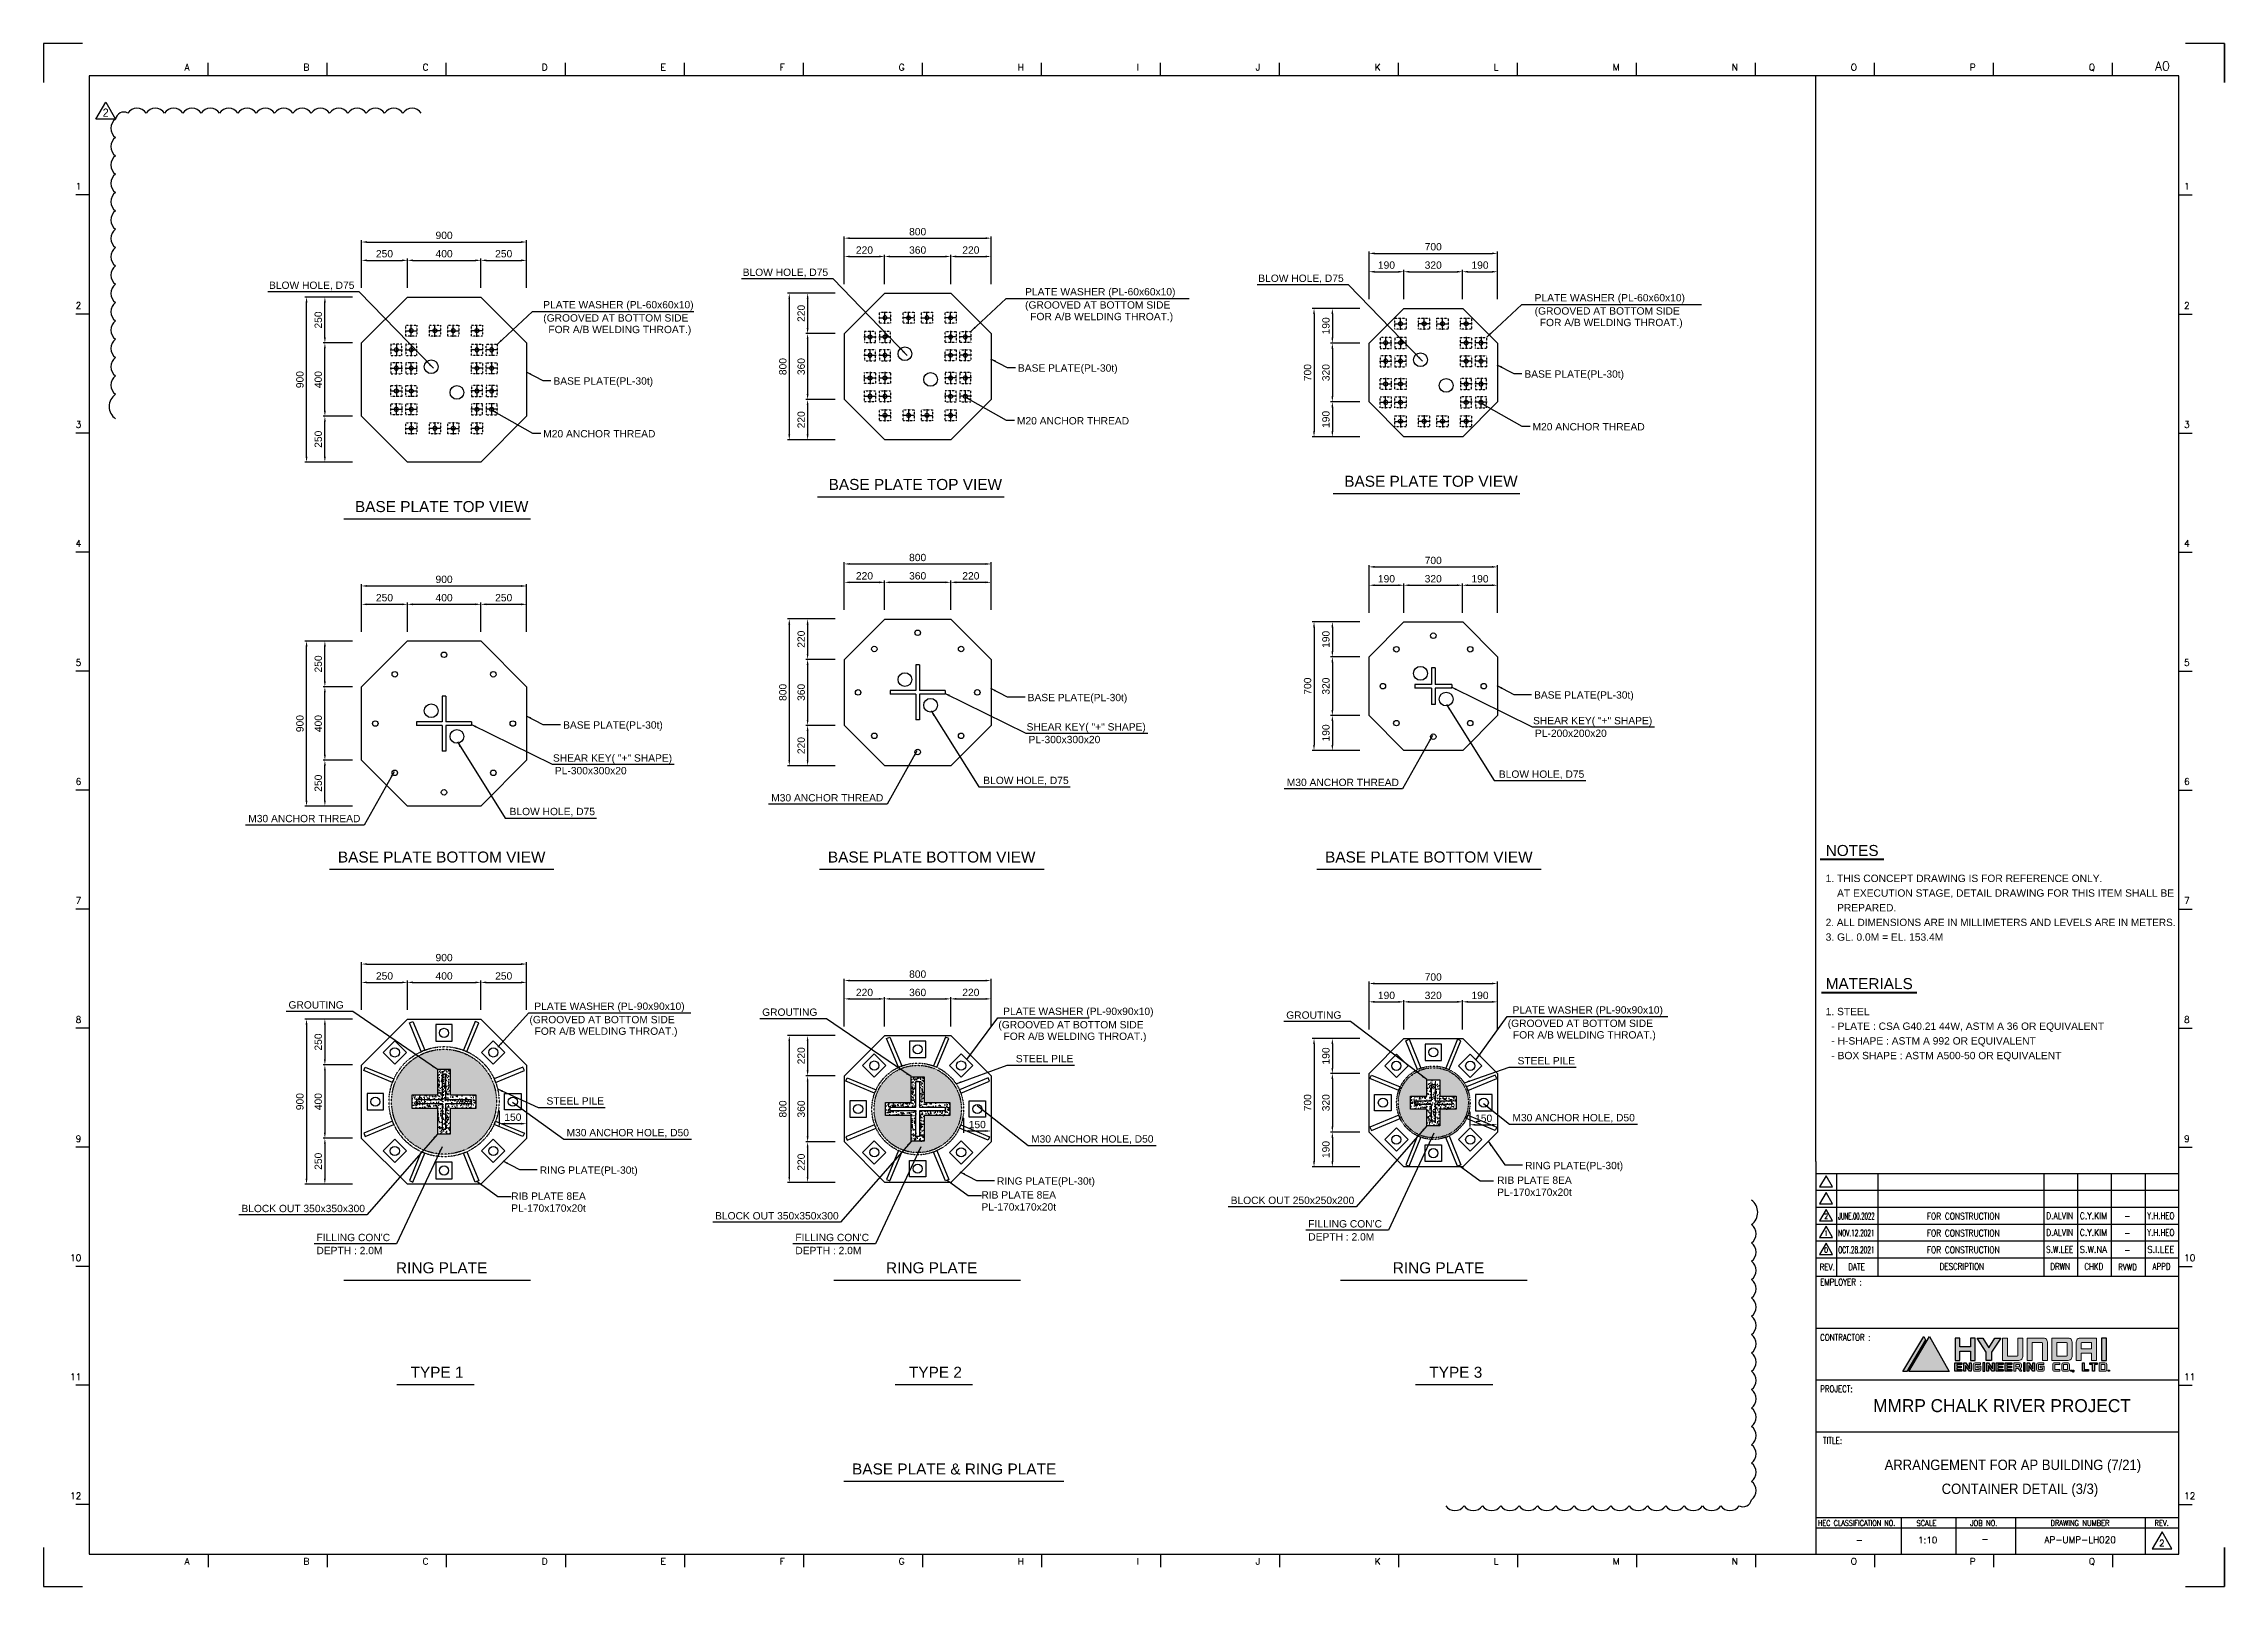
# Model space of a CAD drawing. Header units: millimetres. Extents: x 415966 to 487306, y -108951 to -17325.
# Drawn here: x 458615 to 470505, y -108951 to -100541 of the extents above; entities that cross this region are included whole.
import ezdxf
from ezdxf.enums import TextEntityAlignment as Align

# ---------------------------------------------------------------- set-up
doc = ezdxf.new("R2010")
doc.units = ezdxf.units.MM
doc.header["$LTSCALE"] = 2
doc.linetypes.add('CENTER1', pattern=[23.5, 20, -1.25, 1, -1.25])
doc.linetypes.add('HIDDEN', pattern=[0.375, 0.25, -0.125])
doc.layers.get('Defpoints').update_dxf_attribs({"color": 250})
for name, color, linetype in [('C_BLOCK', 7, 'Continuous'), ('C_GIRDER', 2, 'Continuous'), ('C_REV', 4, 'Continuous'), ('C_TEXT_01', 2, 'Continuous'), ('CEN', 1, 'CENTER1'), ('DIM-SCALE', 7, 'Continuous'), ('Layer 1', 7, 'Continuous'), ('PLATE', 2, 'Continuous'), ('TAN-TIT', 30, 'Continuous'), ('TITLE', 7, 'Continuous')]:
    doc.layers.add(name, color=color, linetype=linetype)
doc.layers.add('C_MARK', color=2, linetype='Continuous', lineweight=0)
doc.styles.add('Arial', font='arial.ttf')
doc.styles.add('COM', font='COMPLEX', dxfattribs={"height": 5})
doc.styles.add('KIM3', font='ROMAND.shx', dxfattribs={"width": 1.25, "height": 3})
doc.styles.add('KJR', font='arial.ttf', dxfattribs={"width": 0.8})
doc.styles.add('RD', font='sanss___.ttf')
doc.styles.add('RD20', font='ROMAND.SHX', dxfattribs={"width": 0.8, "height": 2})
doc.styles.add('RD6', font='ROMAND.shx', dxfattribs={"width": 0.83, "height": 6})
doc.styles.add('돋움', font='')
doc.styles.get('돋움').set_extended_font_data('Dotum')
doc.dimstyles.new('일반도면_0010', dxfattribs={"dimtxt": 40, "dimasz": 30, "dimexe": 10, "dimexo": 50, "dimgap": 15, "dimtad": 1, "dimdec": 0, "dimzin": 0, "dimdsep": 46, "dimtxsty": 'Arial', "dimcen": -50, "dimclrd": 7, "dimclre": 7, "dimclrt": 2, "dimadec": 8, "dimazin": 0, "dimtfac": 1, "dimtdec": 0, "dimtix": 1, "dimtmove": 2, "dimatfit": 3, "dimfxl": 1, "dimtolj": 1, "dimtzin": 0, "dimarcsym": 0})
pattern_1 = [(50, (-113986.888, -66003.288), (35.8630091, -3.1376067), [3.75, -41.25]), (355, (-113986.888, -66003.288), (-6.9375667, 37.6096067), [3, -33]), (100.4514, (-113983.9, -66003.55), (28.925469, 34.471977), [3.1870095, -35.0571056]), (46.1842, (-113986.89, -65993.29), (53.3620524, -8.2759507), [5.625, -61.875]), (96.6356, (-113982.44, -65993.98), (46.7331353, 48.7058935), [4.7805144, -52.58565]), (351.1842, (-113986.89, -65993.29), (46.733097, 48.70593), [4.5, -49.5]), (21, (-113981.888, -65995.788), (29.8453526, -20.1309445), [3.75, -41.25]), (326, (-113981.888, -65995.788), (12.1657666, 36.2575023), [3, -33]), (71.4514, (-113979.4, -65997.466), (42.0111314, 16.1265248), [3.1870095, -35.0571056]), (37.5, (-113986.888, -66003.288), (0.60799277, 16.6446927), [0, -32.6, 0, -33.5, 0, -33.125]), (7.5, (-113986.888, -66003.288), (13.15347687, 19.7205856), [0, -19.1, 0, -31.85, 0, -12.625]), (327.5, (-113998.038, -66003.288), (26.6911218, -1.1277436), [0, -12.5, 0, -39, 0, -51.75]), (317.5, (-114003.038, -66003.288), (29.1593085, 5.0052491), [0, -16.25, 0, -25.9, 0, -36.75])]

msp = doc.modelspace()

# ---------------------------------------------------------------- texts
at = {"width": 0.83}
for s, height, style, p in [('2', 28.3, 'RD20', (468334.1, -106948.3)), ('FOR CONSTRUCTION', 36.052, 'KIM3', (469081.4, -106951.4)), ('FOR CONSTRUCTION', 36.052, 'KIM3', (469081.4, -107043.3)), ('-', 36.1, 'KIM3', (469976.8, -106951.4)), ('0', 28.3, 'RD20', (468334.1, -107132.1)), ('1', 28.3, 'RD20', (468334.1, -107040.2)), ('FOR CONSTRUCTION', 36.052, 'KIM3', (469081.4, -107135.2)), ('-', 36.1, 'KIM3', (469976.8, -107043.3)), ('-', 36.1, 'KIM3', (469976.8, -107043.3)), ('-', 36.1, 'KIM3', (469976.8, -107135.2))]:
    msp.add_text(s, height=height, dxfattribs=dict(at, style=style)).set_placement(p, align=Align.CENTER)
for s, height, style, width, p, p2 in [('JUNE.00.2022', 36.052, 'KIM3', 0.52716, (468400.1, -106951.3), (468598.3, -106951.3)), ('NOV.12.2021', 36.052, 'KIM3', 0.58603, (468400.1, -107043.2), (468598.3, -107043.2)), ('D.ALVIN', 36.05, 'KIM3', 0.744197, (469533.4, -106949.2), (469681.6, -106949.2)), ('D.ALVIN', 36.05, 'KIM3', 0.744197, (469533.4, -107041.1), (469681.6, -107041.1)), ('C.Y.KIM', 36.05, 'KIM3', 0.770775, (469717.2, -106949.2), (469865.4, -106949.2)), ('C.Y.KIM', 36.05, 'KIM3', 0.770775, (469717.2, -107041.1), (469865.4, -107041.1)), ('Y.H.HEO', 36.05, 'KIM3', 0.701844, (470084.8, -106949.2), (470233, -106949.2)), ('Y.H.HEO', 36.05, 'KIM3', 0.701844, (470084.8, -107041.1), (470233, -107041.1)), ('OCT.28.2021', 36.052, 'KIM3', 0.598176, (468400.1, -107135.1), (468598.3, -107135.1)), ('S.W.LEE', 36.05, 'KIM3', 0.71939, (469533.4, -107133), (469681.6, -107133)), ('S.W.NA', 36.05, 'KIM3', 0.799323, (469717.2, -107133), (469865.4, -107133)), ('S.I.LEE', 36.05, 'KIM3', 0.838125, (470084.8, -107133), (470233, -107133)), ('MMRP CHALK RIVER PROJECT', 70.69, 'KJR', 0.9519, (468590.5, -108001.5), (469995.5, -108001.5))]:
    msp.add_text(s, height=height, dxfattribs=dict(style=style, width=width)).set_placement(p, p2, align=Align.FIT)
at = {"style": 'RD', "width": 0.9}
for s, p in [('ARRANGEMENT FOR AP BUILDING (7/21)', (468652.9, -108317.2)), ('CONTAINER DETAIL (3/3)', (468964.2, -108447.8))]:
    msp.add_text(s, height=56.552, dxfattribs=at).set_placement(p)
for s, height, style, p in [('-', 35.3, 'RD20', (468515.2, -108716.6)), ('1:10', 35.34, 'RD20', (468888, -108716.6)), ('-', 35.3, 'RD20', (469200.9, -108711.7)), ('AP-UMP-LH020', 35.345, 'KIM3', (469718.8, -108715.1)), ('2', 35.3, 'RD20', (470164.6, -108732.9))]:
    msp.add_text(s, height=height, dxfattribs=dict(style=style)).set_placement(p, align=Align.CENTER)
at = {"layer": 'C_BLOCK', "color": 3, "ltscale": 10, "style": 'Arial'}
for s, p in [('NOTES', (468475.9, -104987.8)), ('MATERIALS', (468569.1, -105713.7))]:
    msp.add_text(s, height=60, dxfattribs=at).set_placement(p, align=Align.BOTTOM_CENTER)
at = {"layer": 'C_MARK', "color": 4, "style": '돋움'}
msp.add_text('2', height=45, dxfattribs=at).set_placement((458953.9, -100917.8), align=Align.MIDDLE_CENTER)
at = {"layer": 'C_TEXT_01', "style": 'Arial'}
for s, p in [('BLOW HOLE, D75', (462426.9, -101807.9)), ('BLOW HOLE, D75', (459844.3, -101878.6)), ('PLATE WASHER (PL-60x60x10)', (463966.7, -101914)), ('BLOW HOLE, D75', (465238.1, -101840.5)), ('(GROOVED AT BOTTOM SIDE', (461339.5, -102056.7)), ('PLATE WASHER (PL-60x60x10)', (461339.5, -101984.7)), ('(GROOVED AT BOTTOM SIDE', (463966.7, -101986)), ('FOR A/B WELDING THROAT.)', (463994.7, -102049)), ('(GROOVED AT BOTTOM SIDE', (466744.8, -102018.6)), ('PLATE WASHER (PL-60x60x10)', (466744.8, -101946.6)), ('FOR A/B WELDING THROAT.)', (461367.5, -102119.7)), ('FOR A/B WELDING THROAT.)', (466772.8, -102081.6)), ('BASE PLATE(PL-30t)', (461395, -102400.5)), ('BASE PLATE(PL-30t)', (463927.7, -102329.8)), ('BASE PLATE(PL-30t)', (466688.9, -102362.4)), ('M20 ANCHOR THREAD', (463922.2, -102617.4)), ('M20 ANCHOR THREAD', (466733.4, -102650)), ('M20 ANCHOR THREAD', (461339.5, -102688.1)), ('BASE PLATE(PL-30t)', (463980.5, -104126.1)), ('BASE PLATE(PL-30t)', (466741.7, -104112)), ('BASE PLATE(PL-30t)', (461447.9, -104275.7)), ('BLOW HOLE, D75', (466549.8, -104543.6)), ('BLOW HOLE, D75', (463738.6, -104577.7)), ('M30 ANCHOR THREAD', (465393.5, -104588.6)), ('M30 ANCHOR THREAD', (459731.1, -104785.8)), ('BLOW HOLE, D75', (461156, -104747.3)), ('M30 ANCHOR THREAD', (462582.3, -104672.6)), ('GROUTING', (459950.5, -105801.5)), ('PLATE WASHER (PL-90x90x10)', (461290.8, -105808.8)), ('GROUTING', (462533.1, -105841.2)), ('PLATE WASHER (PL-90x90x10)', (463847.2, -105836.7)), ('GROUTING', (465390.5, -105857.1)), ('PLATE WASHER (PL-90x90x10)', (466624.5, -105829)), ('(GROOVED AT BOTTOM SIDE', (461264.5, -105881.7)), ('FOR A/B WELDING THROAT.)', (461292.5, -105944.7)), ('(GROOVED AT BOTTOM SIDE', (463821, -105909.6)), ('FOR A/B WELDING THROAT.)', (463849, -105972.6)), ('(GROOVED AT BOTTOM SIDE', (466598.3, -105901.9)), ('FOR A/B WELDING THROAT.)', (466626.3, -105964.9)), ('STEEL PILE', (463916.2, -106094.4)), ('STEEL PILE', (466651.7, -106105.9)), ('STEEL PILE', (461357.4, -106325.3)), ('M30 ANCHOR HOLE, D50', (466623.7, -106416.3)), ('M30 ANCHOR HOLE, D50', (461466.5, -106497.8)), ('M30 ANCHOR HOLE, D50', (463999.2, -106532.2)), ('RING PLATE(PL-30t)', (466693.1, -106677.2)), ('RING PLATE(PL-30t)', (461320.5, -106702.2)), ('RING PLATE(PL-30t)', (463813.4, -106761.7)), ('BLOCK OUT 350x350x300', (459693.7, -106911.4)), ('BLOCK OUT 250x250x200', (465087.5, -106867)), ('BLOCK OUT 350x350x300', (462276.3, -106951.1)), ("FILLING CON'C", (465510.7, -106995)), ("FILLING CON'C", (460102.8, -107069.4)), ('DEPTH : 2.0M', (460102.8, -107140.5)), ("FILLING CON'C", (462714, -107069.4)), ('DEPTH : 2.0M', (462714, -107140.5)), ('DEPTH : 2.0M', (465510.7, -107066.1))]:
    msp.add_text(s, height=40, dxfattribs=at).set_placement(p)
for s, p in [('SHEAR KEY( "+" SHAPE)', (464624.8, -104266)), ('SHEAR KEY( "+" SHAPE)', (467386, -104232)), ('PL-300x300x20', (464376.9, -104335)), ('PL-200x200x20', (467138.1, -104300.9)), ('SHEAR KEY( "+" SHAPE)', (462042.2, -104435.7)), ('PL-300x300x20', (461794.3, -104504.6))]:
    msp.add_text(s, height=40, dxfattribs=at).set_placement(p, align=Align.MIDDLE_RIGHT)
for s, p in [('1. THIS CONCEPT DRAWING IS FOR REFERENCE ONLY.', (468331.6, -105091.8)), ('    AT EXECUTION STAGE, DETAIL DRAWING FOR THIS ITEM SHALL BE', (468331.6, -105171.8)), ('    PREPARED.', (468331.6, -105251.8)), ('3. GL. 0.0M = EL. 153.4M', (468331.6, -105411.8)), ('1. STEEL', (468331.6, -105817.7)), ('  - PLATE : CSA G40.21 44W, ASTM A 36 OR EQUIVALENT', (468331.6, -105897.7)), ('  - H-SHAPE : ASTM A 992 OR EQUIVALENT', (468331.6, -105977.7)), ('  - BOX SHAPE : ASTM A500-50 OR EQUIVALENT', (468331.6, -106057.7)), ('RIB PLATE 8EA', (466540.4, -106737.1)), ('RIB PLATE 8EA', (461164.9, -106823.9)), ('PL-170x170x20t', (461164.9, -106889.3)), ('RIB PLATE 8EA', (463728.4, -106817.4)), ('PL-170x170x20t', (463728.4, -106882.8)), ('PL-170x170x20t', (466540.4, -106802.6))]:
    msp.add_text(s, height=40, dxfattribs=at).set_placement(p, align=Align.MIDDLE_LEFT)
at = {"layer": 'C_TEXT_01', "style": 'Arial', "width": 0.98}
msp.add_text('2. ALL DIMENSIONS ARE IN MILLIMETERS AND LEVELS ARE IN METERS.', height=40, dxfattribs=at).set_placement((468331.6, -105331.8), align=Align.MIDDLE_LEFT)
at = {"layer": 'TITLE', "color": 3, "ltscale": 10, "style": 'Arial'}
for s, p in [('BASE PLATE TOP VIEW', (463368.3, -102974.5)), ('BASE PLATE TOP VIEW', (466179.5, -102957.1)), ('BASE PLATE TOP VIEW', (460785.7, -103095.2)), ('BASE PLATE BOTTOM VIEW', (460785.7, -105005.5)), ('BASE PLATE BOTTOM VIEW', (463457.4, -105005.5)), ('BASE PLATE BOTTOM VIEW', (466168.1, -105005.5)), ('RING PLATE', (460785.7, -107244.8)), ('RING PLATE', (463457.4, -107244.8)), ('RING PLATE', (466220.5, -107244.8)), ('TYPE 1', (460760.5, -107814.2)), ('TYPE 2', (463477.8, -107814.2)), ('TYPE 3', (466315, -107814.2)), ('BASE PLATE & RING PLATE', (463579.9, -108341.5))]:
    msp.add_text(s, height=60, dxfattribs=at).set_placement(p, align=Align.CENTER)

# ---------------------------------------------------------------- blocks, each defined once
blk = doc.blocks.new('A$C8e619059')
at = {"layer": 'TAN-TIT'}
blk.add_line((-18.4, 55.8), (-18.4, 0), dxfattribs=at)
blk = doc.blocks.new('BORDER')
h = blk.add_hatch(color=256)
h.dxf.hatch_style = 1
h.paths.add_polyline_path([(20566, 2726), (20339, 2342), (20779, 2342)])
h.paths.add_polyline_path([(20522, 2687), (20501, 2726), (20274, 2342), (20318, 2342)])
at = {"layer": 'Layer 1'}
h = blk.add_hatch(color=256, dxfattribs=at)
h.dxf.hatch_style = 1
h.paths.add_polyline_path([(21064, 2708), (21011, 2708), (21011, 2613), (20896, 2613), (20896, 2708), (20843, 2708), (20843, 2463), (20896, 2463), (20896, 2565), (21011, 2565), (21011, 2463), (21064, 2463)])
h.paths.add_polyline_path([(21341, 2708), (21277, 2708), (21212, 2601), (21147, 2708), (21083, 2708), (21183, 2554), (21183, 2463), (21241, 2463), (21241, 2554)])
edge = h.paths.add_edge_path()
edge.add_spline(control_points=[(21464, 2511), (21439, 2511), (21414, 2511), (21414, 2511), (21414, 2511), (21414, 2560), (21414, 2610)], knot_values=[2.5, 2.5, 2.5, 2.5, 3, 3, 3, 3.5, 3.5, 3.5, 3.5], degree=3, periodic=0)
edge.add_spline(control_points=[(21414, 2610), (21414, 2659), (21414, 2708), (21414, 2708), (21414, 2708), (21400, 2708), (21387, 2708)], knot_values=[3.5, 3.5, 3.5, 3.5, 4, 4, 4, 4.5, 4.5, 4.5, 4.5], degree=3, periodic=0)
edge.add_spline(control_points=[(21387, 2708), (21373, 2708), (21360, 2708), (21360, 2708), (21360, 2708), (21360, 2647), (21360, 2586)], knot_values=[4.5, 4.5, 4.5, 4.5, 5, 5, 5, 5.5, 5.5, 5.5, 5.5], degree=3, periodic=0)
edge.add_spline(control_points=[(21360, 2586), (21360, 2525), (21360, 2463), (21360, 2463), (21360, 2463), (21527, 2463), (21527, 2463)], knot_values=[5.5, 5.5, 5.5, 5.5, 6, 6, 6, 7, 7, 7, 7], degree=3, periodic=0)
edge.add_spline(control_points=[(21527, 2463), (21543, 2463), (21558, 2466), (21570, 2477)], knot_values=[7, 7, 7, 7, 8, 8, 8, 8], degree=3, periodic=0)
edge.add_spline(control_points=[(21570, 2477), (21581, 2489), (21581, 2506), (21582, 2515), (21582, 2515), (21582, 2543), (21582, 2576)], knot_values=[8, 8, 8, 8, 9, 9, 9, 9.375023, 9.375023, 9.375023, 9.375023], degree=3, periodic=0)
edge.add_spline(control_points=[(21582, 2576), (21582, 2610), (21582, 2651), (21582, 2678)], knot_values=[9.375023, 9.375023, 9.375023, 9.375023, 9.750015, 9.750015, 9.750015, 9.750015], degree=3, periodic=0)
edge.add_spline(control_points=[(21582, 2678), (21582, 2685), (21582, 2691), (21582, 2696)], knot_values=[9.750015, 9.750015, 9.750015, 9.750015, 9.843763, 9.843763, 9.843763, 9.843763], degree=3, periodic=0)
edge.add_spline(control_points=[(21582, 2696), (21582, 2700), (21582, 2704), (21582, 2706)], knot_values=[9.843763, 9.843763, 9.843763, 9.843763, 9.937511, 9.937511, 9.937511, 9.937511], degree=3, periodic=0)
edge.add_spline(control_points=[(21582, 2706), (21582, 2707), (21582, 2707), (21582, 2707)], knot_values=[9.937511, 9.937511, 9.937511, 9.937511, 9.960948, 9.960948, 9.960948, 9.960948], degree=3, periodic=0)
edge.add_spline(control_points=[(21582, 2708), (21582, 2708), (21582, 2708), (21582, 2708), (21582, 2708), (21582, 2708), (21582, 2708)], knot_values=[9.999766, 9.999766, 9.999766, 9.999766, 10, 10, 10, 10.001231, 10.001231, 10.001231, 10.001231], degree=3, periodic=0)
edge.add_spline(control_points=[(21582, 2708), (21582, 2708), (21582, 2708), (21582, 2708)], knot_values=[10.001231, 10.001231, 10.001231, 10.001231, 10.001963, 10.001963, 10.001963, 10.001963], degree=3, periodic=0)
edge.add_spline(control_points=[(21582, 2708), (21582, 2708), (21582, 2708), (21582, 2708)], knot_values=[10.001963, 10.001963, 10.001963, 10.001963, 10.004893, 10.004893, 10.004893, 10.004893], degree=3, periodic=0)
edge.add_spline(control_points=[(21582, 2708), (21582, 2708), (21582, 2708), (21581, 2708)], knot_values=[10.004893, 10.004893, 10.004893, 10.004893, 10.007822, 10.007822, 10.007822, 10.007822], degree=3, periodic=0)
edge.add_spline(control_points=[(21581, 2708), (21581, 2708), (21581, 2708), (21581, 2708)], knot_values=[10.007822, 10.007822, 10.007822, 10.007822, 10.019541, 10.019541, 10.019541, 10.019541], degree=3, periodic=0)
edge.add_spline(control_points=[(21581, 2708), (21581, 2708), (21581, 2708), (21581, 2708)], knot_values=[10.019541, 10.019541, 10.019541, 10.019541, 10.031259, 10.031259, 10.031259, 10.031259], degree=3, periodic=0)
edge.add_spline(control_points=[(21581, 2708), (21581, 2708), (21581, 2708), (21581, 2708)], knot_values=[10.031259, 10.031259, 10.031259, 10.031259, 10.078133, 10.078133, 10.078133, 10.078133], degree=3, periodic=0)
edge.add_spline(control_points=[(21581, 2708), (21580, 2708), (21580, 2708), (21579, 2708)], knot_values=[10.078133, 10.078133, 10.078133, 10.078133, 10.125008, 10.125008, 10.125008, 10.125008], degree=3, periodic=0)
edge.add_spline(control_points=[(21579, 2708), (21577, 2708), (21573, 2708), (21569, 2708)], knot_values=[10.125008, 10.125008, 10.125008, 10.125008, 10.312504, 10.312504, 10.312504, 10.312504], degree=3, periodic=0)
edge.add_spline(control_points=[(21569, 2708), (21565, 2708), (21560, 2708), (21555, 2708)], knot_values=[10.312504, 10.312504, 10.312504, 10.312504, 10.5, 10.5, 10.5, 10.5], degree=3, periodic=0)
edge.add_spline(control_points=[(21555, 2708), (21550, 2708), (21545, 2708), (21540, 2708)], knot_values=[10.5, 10.5, 10.5, 10.5, 10.687496, 10.687496, 10.687496, 10.687496], degree=3, periodic=0)
edge.add_spline(control_points=[(21540, 2708), (21536, 2708), (21532, 2708), (21530, 2708)], knot_values=[10.687496, 10.687496, 10.687496, 10.687496, 10.874992, 10.874992, 10.874992, 10.874992], degree=3, periodic=0)
edge.add_spline(control_points=[(21530, 2708), (21530, 2708), (21529, 2708), (21529, 2708)], knot_values=[10.874992, 10.874992, 10.874992, 10.874992, 10.921867, 10.921867, 10.921867, 10.921867], degree=3, periodic=0)
edge.add_spline(control_points=[(21528, 2708), (21528, 2708), (21528, 2708), (21528, 2708), (21528, 2708), (21528, 2708), (21528, 2708)], knot_values=[10.999502, 10.999502, 10.999502, 10.999502, 11, 11, 11, 11.0006, 11.0006, 11.0006, 11.0006], degree=3, periodic=0)
edge.add_spline(control_points=[(21528, 2708), (21528, 2708), (21528, 2708), (21528, 2708)], knot_values=[11.0006, 11.0006, 11.0006, 11.0006, 11.000967, 11.000967, 11.000967, 11.000967], degree=3, periodic=0)
edge.add_spline(control_points=[(21528, 2708), (21528, 2708), (21528, 2708), (21528, 2708)], knot_values=[11.000967, 11.000967, 11.000967, 11.000967, 11.002431, 11.002431, 11.002431, 11.002431], degree=3, periodic=0)
edge.add_spline(control_points=[(21528, 2708), (21528, 2708), (21528, 2708), (21528, 2708)], knot_values=[11.002431, 11.002431, 11.002431, 11.002431, 11.003896, 11.003896, 11.003896, 11.003896], degree=3, periodic=0)
edge.add_spline(control_points=[(21528, 2708), (21528, 2708), (21528, 2708), (21528, 2708)], knot_values=[11.003896, 11.003896, 11.003896, 11.003896, 11.009755, 11.009755, 11.009755, 11.009755], degree=3, periodic=0)
edge.add_spline(control_points=[(21528, 2708), (21528, 2708), (21528, 2708), (21528, 2708)], knot_values=[11.009755, 11.009755, 11.009755, 11.009755, 11.015615, 11.015615, 11.015615, 11.015615], degree=3, periodic=0)
edge.add_spline(control_points=[(21528, 2708), (21528, 2708), (21528, 2708), (21528, 2707)], knot_values=[11.015615, 11.015615, 11.015615, 11.015615, 11.039052, 11.039052, 11.039052, 11.039052], degree=3, periodic=0)
edge.add_spline(control_points=[(21528, 2707), (21528, 2706), (21528, 2702), (21528, 2696)], knot_values=[11.039052, 11.039052, 11.039052, 11.039052, 11.156237, 11.156237, 11.156237, 11.156237], degree=3, periodic=0)
edge.add_spline(control_points=[(21528, 2696), (21528, 2692), (21528, 2686), (21528, 2680)], knot_values=[11.156237, 11.156237, 11.156237, 11.156237, 11.249985, 11.249985, 11.249985, 11.249985], degree=3, periodic=0)
edge.add_spline(control_points=[(21528, 2680), (21528, 2654), (21528, 2615), (21528, 2583)], knot_values=[11.249985, 11.249985, 11.249985, 11.249985, 11.624977, 11.624977, 11.624977, 11.624977], degree=3, periodic=0)
edge.add_spline(control_points=[(21528, 2583), (21528, 2551), (21528, 2525), (21528, 2525)], knot_values=[11.624977, 11.624977, 11.624977, 11.624977, 12, 12, 12, 12], degree=3, periodic=0)
edge.add_spline(control_points=[(21528, 2525), (21528, 2522), (21528, 2517), (21526, 2514)], knot_values=[0, 0, 0, 0, 1, 1, 1, 1], degree=3, periodic=0)
edge.add_spline(control_points=[(21526, 2514), (21523, 2511), (21519, 2511), (21514, 2511), (21514, 2511), (21489, 2511), (21464, 2511)], knot_values=[1, 1, 1, 1, 2, 2, 2, 2.5, 2.5, 2.5, 2.5], degree=3, periodic=0)
edge = h.paths.add_edge_path()
edge.add_spline(control_points=[(21851, 2656), (21850, 2666), (21850, 2683), (21839, 2694)], knot_values=[10, 10, 10, 10, 11, 11, 11, 11], degree=3, periodic=0)
edge.add_spline(control_points=[(21839, 2694), (21827, 2706), (21813, 2708), (21797, 2708)], knot_values=[11, 11, 11, 11, 12, 12, 12, 12], degree=3, periodic=0)
edge.add_spline(control_points=[(21797, 2708), (21797, 2708), (21755, 2708), (21713, 2708)], knot_values=[0, 0, 0, 0, 0.5, 0.5, 0.5, 0.5], degree=3, periodic=0)
edge.add_spline(control_points=[(21713, 2708), (21671, 2708), (21629, 2708), (21629, 2708), (21629, 2708), (21629, 2647), (21629, 2586)], knot_values=[0.5, 0.5, 0.5, 0.5, 1, 1, 1, 1.5, 1.5, 1.5, 1.5], degree=3, periodic=0)
edge.add_spline(control_points=[(21629, 2586), (21629, 2525), (21629, 2463), (21629, 2463), (21629, 2463), (21642, 2463), (21656, 2463)], knot_values=[1.5, 1.5, 1.5, 1.5, 2, 2, 2, 2.5, 2.5, 2.5, 2.5], degree=3, periodic=0)
edge.add_spline(control_points=[(21656, 2463), (21669, 2463), (21683, 2463), (21683, 2463), (21683, 2463), (21683, 2513), (21683, 2562)], knot_values=[2.5, 2.5, 2.5, 2.5, 3, 3, 3, 3.5, 3.5, 3.5, 3.5], degree=3, periodic=0)
edge.add_spline(control_points=[(21683, 2562), (21683, 2611), (21683, 2660), (21683, 2660), (21683, 2660), (21783, 2660), (21783, 2660)], knot_values=[3.5, 3.5, 3.5, 3.5, 4, 4, 4, 5, 5, 5, 5], degree=3, periodic=0)
edge.add_spline(control_points=[(21783, 2660), (21788, 2660), (21792, 2660), (21795, 2657)], knot_values=[5, 5, 5, 5, 6, 6, 6, 6], degree=3, periodic=0)
edge.add_spline(control_points=[(21795, 2657), (21797, 2654), (21797, 2649), (21797, 2646), (21797, 2646), (21797, 2601), (21797, 2555)], knot_values=[6, 6, 6, 6, 7, 7, 7, 7.5, 7.5, 7.5, 7.5], degree=3, periodic=0)
edge.add_spline(control_points=[(21797, 2555), (21797, 2509), (21797, 2463), (21797, 2463), (21797, 2463), (21810, 2463), (21824, 2463)], knot_values=[7.5, 7.5, 7.5, 7.5, 8, 8, 8, 8.5, 8.5, 8.5, 8.5], degree=3, periodic=0)
edge.add_spline(control_points=[(21824, 2463), (21837, 2463), (21851, 2463), (21851, 2463), (21851, 2463), (21851, 2656), (21851, 2656)], knot_values=[8.5, 8.5, 8.5, 8.5, 9, 9, 9, 10, 10, 10, 10], degree=3, periodic=0)
edge = h.paths.add_edge_path()
edge.add_spline(control_points=[(22108, 2694), (22097, 2706), (22082, 2708), (22066, 2708), (22066, 2708), (22037, 2708), (22009, 2708)], knot_values=[1, 1, 1, 1, 2, 2, 2, 2.5, 2.5, 2.5, 2.5], degree=3, periodic=0)
edge.add_spline(control_points=[(22009, 2708), (21980, 2708), (21952, 2708), (21952, 2708), (21952, 2708), (21938, 2708), (21925, 2708)], knot_values=[2.5, 2.5, 2.5, 2.5, 3, 3, 3, 3.5, 3.5, 3.5, 3.5], degree=3, periodic=0)
edge.add_spline(control_points=[(21925, 2708), (21912, 2708), (21898, 2708), (21898, 2708), (21898, 2708), (21898, 2647), (21898, 2586)], knot_values=[3.5, 3.5, 3.5, 3.5, 4, 4, 4, 4.5, 4.5, 4.5, 4.5], degree=3, periodic=0)
edge.add_spline(control_points=[(21898, 2586), (21898, 2525), (21898, 2463), (21898, 2463), (21898, 2463), (22066, 2463), (22066, 2463)], knot_values=[4.5, 4.5, 4.5, 4.5, 5, 5, 5, 6, 6, 6, 6], degree=3, periodic=0)
edge.add_spline(control_points=[(22066, 2463), (22082, 2463), (22097, 2466), (22108, 2477)], knot_values=[6, 6, 6, 6, 7, 7, 7, 7], degree=3, periodic=0)
edge.add_spline(control_points=[(22108, 2477), (22119, 2489), (22119, 2506), (22120, 2515), (22120, 2515), (22120, 2551), (22120, 2586)], knot_values=[7, 7, 7, 7, 8, 8, 8, 8.5, 8.5, 8.5, 8.5], degree=3, periodic=0)
edge.add_spline(control_points=[(22120, 2586), (22120, 2621), (22120, 2656), (22120, 2656)], knot_values=[8.5, 8.5, 8.5, 8.5, 9, 9, 9, 9], degree=3, periodic=0)
edge.add_spline(control_points=[(22120, 2656), (22119, 2666), (22119, 2683), (22108, 2694)], knot_values=[0, 0, 0, 0, 1, 1, 1, 1], degree=3, periodic=0)
edge = h.paths.add_edge_path(flags=16)
edge.add_spline(control_points=[(22053, 2660), (22058, 2660), (22062, 2660), (22064, 2657)], knot_values=[5, 5, 5, 5, 6, 6, 6, 6], degree=3, periodic=0)
edge.add_spline(control_points=[(22064, 2657), (22067, 2654), (22066, 2649), (22066, 2646), (22066, 2646), (22066, 2616), (22066, 2586)], knot_values=[6, 6, 6, 6, 7, 7, 7, 7.5, 7.5, 7.5, 7.5], degree=3, periodic=0)
edge.add_spline(control_points=[(22066, 2586), (22066, 2555), (22066, 2525), (22066, 2525)], knot_values=[7.5, 7.5, 7.5, 7.5, 8, 8, 8, 8], degree=3, periodic=0)
edge.add_spline(control_points=[(22066, 2525), (22066, 2522), (22067, 2517), (22064, 2514)], knot_values=[0, 0, 0, 0, 1, 1, 1, 1], degree=3, periodic=0)
edge.add_spline(control_points=[(22064, 2514), (22062, 2511), (22058, 2511), (22053, 2511), (22053, 2511), (22027, 2511), (22002, 2511)], knot_values=[1, 1, 1, 1, 2, 2, 2, 2.5, 2.5, 2.5, 2.5], degree=3, periodic=0)
edge.add_spline(control_points=[(22002, 2511), (21977, 2511), (21952, 2511), (21952, 2511), (21952, 2511), (21952, 2548), (21952, 2586)], knot_values=[2.5, 2.5, 2.5, 2.5, 3, 3, 3, 3.5, 3.5, 3.5, 3.5], degree=3, periodic=0)
edge.add_spline(control_points=[(21952, 2586), (21952, 2623), (21952, 2660), (21952, 2660), (21952, 2660), (22053, 2660), (22053, 2660)], knot_values=[3.5, 3.5, 3.5, 3.5, 4, 4, 4, 5, 5, 5, 5], degree=3, periodic=0)
edge = h.paths.add_edge_path()
edge.add_spline(control_points=[(22385, 2586), (22385, 2647), (22385, 2708), (22385, 2708), (22385, 2708), (22218, 2708), (22218, 2708)], knot_values=[7.5, 7.5, 7.5, 7.5, 8, 8, 8, 9, 9, 9, 9], degree=3, periodic=0)
edge.add_spline(control_points=[(22218, 2708), (22202, 2708), (22187, 2706), (22176, 2694)], knot_values=[9, 9, 9, 9, 10, 10, 10, 10], degree=3, periodic=0)
edge.add_spline(control_points=[(22176, 2694), (22165, 2683), (22164, 2666), (22164, 2656), (22164, 2656), (22164, 2608), (22164, 2560)], knot_values=[0, 0, 0, 0, 1, 1, 1, 1.5, 1.5, 1.5, 1.5], degree=3, periodic=0)
edge.add_spline(control_points=[(22164, 2560), (22164, 2512), (22164, 2463), (22164, 2463), (22164, 2463), (22178, 2463), (22191, 2463)], knot_values=[1.5, 1.5, 1.5, 1.5, 2, 2, 2, 2.5, 2.5, 2.5, 2.5], degree=3, periodic=0)
edge.add_spline(control_points=[(22191, 2463), (22204, 2463), (22218, 2463), (22218, 2463), (22218, 2463), (22218, 2483), (22218, 2502)], knot_values=[2.5, 2.5, 2.5, 2.5, 3, 3, 3, 3.5, 3.5, 3.5, 3.5], degree=3, periodic=0)
edge.add_spline(control_points=[(22218, 2502), (22218, 2522), (22218, 2541), (22218, 2541), (22218, 2541), (22246, 2541), (22275, 2541)], knot_values=[3.5, 3.5, 3.5, 3.5, 4, 4, 4, 4.5, 4.5, 4.5, 4.5], degree=3, periodic=0)
edge.add_spline(control_points=[(22275, 2541), (22303, 2541), (22332, 2541), (22332, 2541), (22332, 2541), (22332, 2522), (22332, 2502)], knot_values=[4.5, 4.5, 4.5, 4.5, 5, 5, 5, 5.5, 5.5, 5.5, 5.5], degree=3, periodic=0)
edge.add_spline(control_points=[(22332, 2502), (22332, 2483), (22332, 2463), (22332, 2463), (22332, 2463), (22345, 2463), (22359, 2463)], knot_values=[5.5, 5.5, 5.5, 5.5, 6, 6, 6, 6.5, 6.5, 6.5, 6.5], degree=3, periodic=0)
edge.add_spline(control_points=[(22359, 2463), (22372, 2463), (22385, 2463), (22385, 2463), (22385, 2463), (22385, 2525), (22385, 2586)], knot_values=[6.5, 6.5, 6.5, 6.5, 7, 7, 7, 7.5, 7.5, 7.5, 7.5], degree=3, periodic=0)
edge = h.paths.add_edge_path(flags=16)
edge.add_spline(control_points=[(22282, 2660), (22307, 2660), (22332, 2660), (22332, 2660), (22332, 2660), (22332, 2643), (22332, 2625)], knot_values=[0.5, 0.5, 0.5, 0.5, 1, 1, 1, 1.5, 1.5, 1.5, 1.5], degree=3, periodic=0)
edge.add_spline(control_points=[(22332, 2625), (22332, 2607), (22332, 2589), (22332, 2589), (22332, 2589), (22303, 2589), (22275, 2589)], knot_values=[1.5, 1.5, 1.5, 1.5, 2, 2, 2, 2.5, 2.5, 2.5, 2.5], degree=3, periodic=0)
edge.add_spline(control_points=[(22275, 2589), (22246, 2589), (22218, 2589), (22218, 2589), (22218, 2589), (22218, 2646), (22218, 2646)], knot_values=[2.5, 2.5, 2.5, 2.5, 3, 3, 3, 4, 4, 4, 4], degree=3, periodic=0)
edge.add_spline(control_points=[(22218, 2646), (22218, 2649), (22217, 2654), (22220, 2657)], knot_values=[4, 4, 4, 4, 5, 5, 5, 5], degree=3, periodic=0)
edge.add_spline(control_points=[(22220, 2657), (22222, 2660), (22226, 2660), (22231, 2660)], knot_values=[5, 5, 5, 5, 6, 6, 6, 6], degree=3, periodic=0)
edge.add_spline(control_points=[(22231, 2660), (22231, 2660), (22256, 2660), (22282, 2660)], knot_values=[0, 0, 0, 0, 0.5, 0.5, 0.5, 0.5], degree=3, periodic=0)
h.paths.add_polyline_path([(22496, 2708), (22439, 2708), (22439, 2463), (22496, 2463)])
h = blk.add_hatch(color=256, dxfattribs=at)
h.dxf.hatch_style = 1
edge = h.paths.add_edge_path()
edge.add_spline(control_points=[(21816, 2395), (21816, 2396), (21816, 2397), (21816, 2398)], knot_values=[15.750015, 15.750015, 15.750015, 15.750015, 15.843763, 15.843763, 15.843763, 15.843763], degree=3, periodic=0)
edge.add_spline(control_points=[(21816, 2398), (21816, 2399), (21816, 2399), (21816, 2400)], knot_values=[15.843763, 15.843763, 15.843763, 15.843763, 15.937511, 15.937511, 15.937511, 15.937511], degree=3, periodic=0)
edge.add_spline(control_points=[(21816, 2400), (21816, 2400), (21816, 2400), (21816, 2400)], knot_values=[15.937511, 15.937511, 15.937511, 15.937511, 15.960948, 15.960948, 15.960948, 15.960948], degree=3, periodic=0)
edge.add_spline(control_points=[(21816, 2400), (21816, 2400), (21816, 2400), (21816, 2400), (21816, 2400), (21816, 2400), (21816, 2400)], knot_values=[15.999766, 15.999766, 15.999766, 15.999766, 16, 16, 16, 16.001231, 16.001231, 16.001231, 16.001231], degree=3, periodic=0)
edge.add_spline(control_points=[(21816, 2400), (21816, 2400), (21816, 2400), (21816, 2400)], knot_values=[16.001231, 16.001231, 16.001231, 16.001231, 16.001963, 16.001963, 16.001963, 16.001963], degree=3, periodic=0)
edge.add_spline(control_points=[(21816, 2400), (21816, 2400), (21816, 2400), (21816, 2400)], knot_values=[16.001963, 16.001963, 16.001963, 16.001963, 16.004893, 16.004893, 16.004893, 16.004893], degree=3, periodic=0)
edge.add_spline(control_points=[(21816, 2400), (21816, 2400), (21816, 2400), (21816, 2400)], knot_values=[16.004893, 16.004893, 16.004893, 16.004893, 16.007822, 16.007822, 16.007822, 16.007822], degree=3, periodic=0)
edge.add_spline(control_points=[(21816, 2400), (21816, 2400), (21816, 2400), (21816, 2400)], knot_values=[16.007822, 16.007822, 16.007822, 16.007822, 16.019541, 16.019541, 16.019541, 16.019541], degree=3, periodic=0)
edge.add_spline(control_points=[(21816, 2400), (21816, 2400), (21816, 2400), (21816, 2400)], knot_values=[16.019541, 16.019541, 16.019541, 16.019541, 16.031259, 16.031259, 16.031259, 16.031259], degree=3, periodic=0)
edge.add_spline(control_points=[(21816, 2400), (21816, 2400), (21815, 2400), (21815, 2400)], knot_values=[16.031259, 16.031259, 16.031259, 16.031259, 16.078133, 16.078133, 16.078133, 16.078133], degree=3, periodic=0)
edge.add_spline(control_points=[(21815, 2400), (21815, 2400), (21814, 2400), (21814, 2400)], knot_values=[16.078133, 16.078133, 16.078133, 16.078133, 16.125007, 16.125007, 16.125007, 16.125007], degree=3, periodic=0)
edge.add_spline(control_points=[(21814, 2400), (21812, 2400), (21809, 2400), (21806, 2400)], knot_values=[16.125007, 16.125007, 16.125007, 16.125007, 16.312504, 16.312504, 16.312504, 16.312504], degree=3, periodic=0)
edge.add_spline(control_points=[(21806, 2400), (21802, 2400), (21798, 2400), (21794, 2400)], knot_values=[16.312504, 16.312504, 16.312504, 16.312504, 16.5, 16.5, 16.5, 16.5], degree=3, periodic=0)
edge.add_spline(control_points=[(21794, 2400), (21790, 2400), (21786, 2400), (21783, 2400)], knot_values=[16.5, 16.5, 16.5, 16.5, 16.687496, 16.687496, 16.687496, 16.687496], degree=3, periodic=0)
edge.add_spline(control_points=[(21783, 2400), (21779, 2400), (21776, 2400), (21775, 2400)], knot_values=[16.687496, 16.687496, 16.687496, 16.687496, 16.874993, 16.874993, 16.874993, 16.874993], degree=3, periodic=0)
edge.add_spline(control_points=[(21775, 2400), (21774, 2400), (21774, 2400), (21773, 2400)], knot_values=[16.874993, 16.874993, 16.874993, 16.874993, 16.921867, 16.921867, 16.921867, 16.921867], degree=3, periodic=0)
edge.add_spline(control_points=[(21773, 2400), (21773, 2400), (21773, 2400), (21773, 2400)], knot_values=[16.921867, 16.921867, 16.921867, 16.921867, 16.968741, 16.968741, 16.968741, 16.968741], degree=3, periodic=0)
edge.add_spline(control_points=[(21773, 2400), (21773, 2400), (21773, 2400), (21773, 2400), (21773, 2400), (21773, 2400), (21773, 2400)], knot_values=[16.999502, 16.999502, 16.999502, 16.999502, 17, 17, 17, 17.000967, 17.000967, 17.000967, 17.000967], degree=3, periodic=0)
edge.add_spline(control_points=[(21773, 2400), (21773, 2400), (21773, 2400), (21773, 2400)], knot_values=[17.000967, 17.000967, 17.000967, 17.000967, 17.002431, 17.002431, 17.002431, 17.002431], degree=3, periodic=0)
edge.add_spline(control_points=[(21773, 2400), (21773, 2400), (21773, 2400), (21773, 2400)], knot_values=[17.002431, 17.002431, 17.002431, 17.002431, 17.003896, 17.003896, 17.003896, 17.003896], degree=3, periodic=0)
edge.add_spline(control_points=[(21773, 2400), (21773, 2400), (21773, 2400), (21773, 2400)], knot_values=[17.003896, 17.003896, 17.003896, 17.003896, 17.009755, 17.009755, 17.009755, 17.009755], degree=3, periodic=0)
edge.add_spline(control_points=[(21773, 2400), (21773, 2400), (21773, 2400), (21773, 2400)], knot_values=[17.009755, 17.009755, 17.009755, 17.009755, 17.015615, 17.015615, 17.015615, 17.015615], degree=3, periodic=0)
edge.add_spline(control_points=[(21773, 2400), (21773, 2400), (21773, 2400), (21773, 2400)], knot_values=[17.015615, 17.015615, 17.015615, 17.015615, 17.039052, 17.039052, 17.039052, 17.039052], degree=3, periodic=0)
edge.add_spline(control_points=[(21773, 2400), (21773, 2400), (21773, 2400), (21773, 2400)], knot_values=[17.039052, 17.039052, 17.039052, 17.039052, 17.062489, 17.062489, 17.062489, 17.062489], degree=3, periodic=0)
edge.add_spline(control_points=[(21773, 2400), (21773, 2400), (21773, 2399), (21773, 2399)], knot_values=[17.062489, 17.062489, 17.062489, 17.062489, 17.156237, 17.156237, 17.156237, 17.156237], degree=3, periodic=0)
edge.add_spline(control_points=[(21773, 2399), (21773, 2399), (21773, 2398), (21773, 2397)], knot_values=[17.156237, 17.156237, 17.156237, 17.156237, 17.249985, 17.249985, 17.249985, 17.249985], degree=3, periodic=0)
edge.add_spline(control_points=[(21773, 2397), (21773, 2395), (21773, 2391), (21773, 2388)], knot_values=[17.249985, 17.249985, 17.249985, 17.249985, 17.624977, 17.624977, 17.624977, 17.624977], degree=3, periodic=0)
edge.add_spline(control_points=[(21773, 2388), (21773, 2385), (21773, 2383), (21773, 2383), (21773, 2383), (21779, 2383), (21785, 2383)], knot_values=[17.624977, 17.624977, 17.624977, 17.624977, 18, 18, 18, 18.5, 18.5, 18.5, 18.5], degree=3, periodic=0)
edge.add_spline(control_points=[(21785, 2383), (21791, 2383), (21797, 2383), (21797, 2383), (21797, 2383), (21797, 2369), (21797, 2369)], knot_values=[0.5, 0.5, 0.5, 0.5, 1, 1, 1, 2, 2, 2, 2], degree=3, periodic=0)
edge.add_spline(control_points=[(21797, 2369), (21797, 2365), (21795, 2363), (21791, 2363), (21791, 2363), (21758, 2363), (21758, 2363)], knot_values=[2, 2, 2, 2, 3, 3, 3, 4, 4, 4, 4], degree=3, periodic=0)
edge.add_spline(control_points=[(21758, 2363), (21755, 2363), (21753, 2365), (21753, 2369), (21753, 2369), (21753, 2414), (21753, 2414)], knot_values=[4, 4, 4, 4, 5, 5, 5, 6, 6, 6, 6], degree=3, periodic=0)
edge.add_spline(control_points=[(21753, 2414), (21753, 2418), (21755, 2419), (21758, 2419), (21758, 2419), (21772, 2419), (21785, 2419)], knot_values=[6, 6, 6, 6, 7, 7, 7, 7.5, 7.5, 7.5, 7.5], degree=3, periodic=0)
edge.add_spline(control_points=[(21785, 2419), (21799, 2419), (21812, 2419), (21812, 2419), (21812, 2419), (21812, 2424), (21812, 2428)], knot_values=[7.5, 7.5, 7.5, 7.5, 8, 8, 8, 8.5, 8.5, 8.5, 8.5], degree=3, periodic=0)
edge.add_spline(control_points=[(21812, 2428), (21812, 2433), (21812, 2437), (21812, 2437), (21812, 2437), (21753, 2437), (21753, 2437)], knot_values=[8.5, 8.5, 8.5, 8.5, 9, 9, 9, 10, 10, 10, 10], degree=3, periodic=0)
edge.add_spline(control_points=[(21753, 2437), (21739, 2437), (21733, 2431), (21733, 2417), (21733, 2417), (21733, 2366), (21733, 2366)], knot_values=[10, 10, 10, 10, 11, 11, 11, 12, 12, 12, 12], degree=3, periodic=0)
edge.add_spline(control_points=[(21733, 2366), (21733, 2352), (21739, 2345), (21753, 2345), (21753, 2345), (21796, 2345), (21796, 2345)], knot_values=[12, 12, 12, 12, 13, 13, 13, 14, 14, 14, 14], degree=3, periodic=0)
edge.add_spline(control_points=[(21796, 2345), (21809, 2345), (21816, 2352), (21816, 2366), (21816, 2366), (21816, 2371), (21816, 2377)], knot_values=[14, 14, 14, 14, 15, 15, 15, 15.375023, 15.375023, 15.375023, 15.375023], degree=3, periodic=0)
edge.add_spline(control_points=[(21816, 2377), (21816, 2383), (21816, 2390), (21816, 2395)], knot_values=[15.375023, 15.375023, 15.375023, 15.375023, 15.750015, 15.750015, 15.750015, 15.750015], degree=3, periodic=0)
edge = h.paths.add_edge_path()
edge.add_spline(control_points=[(21984, 2428), (21984, 2433), (21984, 2437), (21984, 2437), (21984, 2437), (21930, 2437), (21930, 2437)], knot_values=[9.5, 9.5, 9.5, 9.5, 10, 10, 10, 11, 11, 11, 11], degree=3, periodic=0)
edge.add_spline(control_points=[(21930, 2437), (21916, 2437), (21909, 2431), (21909, 2417)], knot_values=[11, 11, 11, 11, 12, 12, 12, 12], degree=3, periodic=0)
edge.add_spline(control_points=[(21909, 2417), (21909, 2417), (21909, 2366), (21909, 2366)], knot_values=[0, 0, 0, 0, 1, 1, 1, 1], degree=3, periodic=0)
edge.add_spline(control_points=[(21909, 2366), (21909, 2352), (21916, 2345), (21930, 2345), (21930, 2345), (21943, 2345), (21957, 2345)], knot_values=[1, 1, 1, 1, 2, 2, 2, 2.5, 2.5, 2.5, 2.5], degree=3, periodic=0)
edge.add_spline(control_points=[(21957, 2345), (21971, 2345), (21984, 2345), (21984, 2345), (21984, 2345), (21984, 2350), (21984, 2354)], knot_values=[2.5, 2.5, 2.5, 2.5, 3, 3, 3, 3.5, 3.5, 3.5, 3.5], degree=3, periodic=0)
edge.add_spline(control_points=[(21984, 2354), (21984, 2359), (21984, 2363), (21984, 2363), (21984, 2363), (21935, 2363), (21935, 2363)], knot_values=[3.5, 3.5, 3.5, 3.5, 4, 4, 4, 5, 5, 5, 5], degree=3, periodic=0)
edge.add_spline(control_points=[(21935, 2363), (21931, 2363), (21930, 2365), (21930, 2369), (21930, 2369), (21930, 2414), (21930, 2414)], knot_values=[5, 5, 5, 5, 6, 6, 6, 7, 7, 7, 7], degree=3, periodic=0)
edge.add_spline(control_points=[(21930, 2414), (21930, 2418), (21931, 2419), (21935, 2419), (21935, 2419), (21947, 2419), (21960, 2419)], knot_values=[7, 7, 7, 7, 8, 8, 8, 8.5, 8.5, 8.5, 8.5], degree=3, periodic=0)
edge.add_spline(control_points=[(21960, 2419), (21972, 2419), (21984, 2419), (21984, 2419), (21984, 2419), (21984, 2424), (21984, 2428)], knot_values=[8.5, 8.5, 8.5, 8.5, 9, 9, 9, 9.5, 9.5, 9.5, 9.5], degree=3, periodic=0)
edge = h.paths.add_edge_path()
edge.add_spline(control_points=[(22090, 2417), (22090, 2431), (22083, 2437), (22069, 2437)], knot_values=[7, 7, 7, 7, 8, 8, 8, 8], degree=3, periodic=0)
edge.add_spline(control_points=[(22069, 2437), (22069, 2437), (22026, 2437), (22026, 2437)], knot_values=[0, 0, 0, 0, 1, 1, 1, 1], degree=3, periodic=0)
edge.add_spline(control_points=[(22026, 2437), (22012, 2437), (22006, 2431), (22006, 2417), (22006, 2417), (22006, 2366), (22006, 2366)], knot_values=[1, 1, 1, 1, 2, 2, 2, 3, 3, 3, 3], degree=3, periodic=0)
edge.add_spline(control_points=[(22006, 2366), (22006, 2352), (22012, 2345), (22026, 2345), (22026, 2345), (22069, 2345), (22069, 2345)], knot_values=[3, 3, 3, 3, 4, 4, 4, 5, 5, 5, 5], degree=3, periodic=0)
edge.add_spline(control_points=[(22069, 2345), (22083, 2345), (22090, 2352), (22090, 2366), (22090, 2366), (22090, 2417), (22090, 2417)], knot_values=[5, 5, 5, 5, 6, 6, 6, 7, 7, 7, 7], degree=3, periodic=0)
edge = h.paths.add_edge_path(flags=16)
edge.add_spline(control_points=[(22026, 2414), (22026, 2418), (22028, 2419), (22031, 2419), (22031, 2419), (22064, 2419), (22064, 2419)], knot_values=[4, 4, 4, 4, 5, 5, 5, 6, 6, 6, 6], degree=3, periodic=0)
edge.add_spline(control_points=[(22064, 2419), (22068, 2419), (22070, 2418), (22070, 2414), (22070, 2414), (22070, 2403), (22070, 2391)], knot_values=[6, 6, 6, 6, 7, 7, 7, 7.5, 7.5, 7.5, 7.5], degree=3, periodic=0)
edge.add_spline(control_points=[(22070, 2391), (22070, 2380), (22070, 2369), (22070, 2369)], knot_values=[7.5, 7.5, 7.5, 7.5, 8, 8, 8, 8], degree=3, periodic=0)
edge.add_spline(control_points=[(22070, 2369), (22070, 2365), (22068, 2363), (22064, 2363), (22064, 2363), (22031, 2363), (22031, 2363)], knot_values=[0, 0, 0, 0, 1, 1, 1, 2, 2, 2, 2], degree=3, periodic=0)
edge.add_spline(control_points=[(22031, 2363), (22028, 2363), (22026, 2365), (22026, 2369), (22026, 2369), (22026, 2414), (22026, 2414)], knot_values=[2, 2, 2, 2, 3, 3, 3, 4, 4, 4, 4], degree=3, periodic=0)
h.paths.add_polyline_path([(22115, 2357), (22101, 2357), (22101, 2345), (22115, 2345)])
h.paths.add_polyline_path([(22139, 2357), (22124, 2357), (22124, 2345), (22130, 2345), (22124, 2336), (22131, 2336), (22139, 2346)])
h.paths.add_polyline_path([(22300, 2364), (22252, 2364), (22252, 2437), (22232, 2437), (22232, 2345), (22300, 2345)])
h.paths.add_polyline_path([(22394, 2437), (22311, 2437), (22311, 2419), (22343, 2419), (22343, 2345), (22363, 2345), (22363, 2419), (22394, 2419)])
edge = h.paths.add_edge_path()
edge.add_spline(control_points=[(22498, 2418), (22498, 2431), (22491, 2437), (22477, 2437)], knot_values=[5, 5, 5, 5, 6, 6, 6, 6], degree=3, periodic=0)
edge.add_spline(control_points=[(22477, 2437), (22477, 2437), (22462, 2437), (22446, 2437)], knot_values=[0, 0, 0, 0, 0.5, 0.5, 0.5, 0.5], degree=3, periodic=0)
edge.add_spline(control_points=[(22446, 2437), (22431, 2437), (22416, 2437), (22416, 2437), (22416, 2437), (22416, 2414), (22416, 2391)], knot_values=[0.5, 0.5, 0.5, 0.5, 1, 1, 1, 1.5, 1.5, 1.5, 1.5], degree=3, periodic=0)
edge.add_spline(control_points=[(22416, 2391), (22416, 2368), (22416, 2345), (22416, 2345), (22416, 2345), (22477, 2345), (22477, 2345)], knot_values=[1.5, 1.5, 1.5, 1.5, 2, 2, 2, 3, 3, 3, 3], degree=3, periodic=0)
edge.add_spline(control_points=[(22477, 2345), (22491, 2345), (22498, 2352), (22498, 2365), (22498, 2365), (22498, 2418), (22498, 2418)], knot_values=[3, 3, 3, 3, 4, 4, 4, 5, 5, 5, 5], degree=3, periodic=0)
edge = h.paths.add_edge_path(flags=16)
edge.add_spline(control_points=[(22436, 2391), (22436, 2405), (22436, 2419), (22436, 2419), (22436, 2419), (22472, 2419), (22472, 2419)], knot_values=[2.5, 2.5, 2.5, 2.5, 3, 3, 3, 4, 4, 4, 4], degree=3, periodic=0)
edge.add_spline(control_points=[(22472, 2419), (22476, 2419), (22478, 2418), (22478, 2414), (22478, 2414), (22478, 2403), (22478, 2391)], knot_values=[4, 4, 4, 4, 5, 5, 5, 5.5, 5.5, 5.5, 5.5], degree=3, periodic=0)
edge.add_spline(control_points=[(22478, 2391), (22478, 2380), (22478, 2369), (22478, 2369)], knot_values=[5.5, 5.5, 5.5, 5.5, 6, 6, 6, 6], degree=3, periodic=0)
edge.add_spline(control_points=[(22478, 2369), (22478, 2365), (22476, 2363), (22472, 2363), (22472, 2363), (22463, 2363), (22454, 2363)], knot_values=[0, 0, 0, 0, 1, 1, 1, 1.5, 1.5, 1.5, 1.5], degree=3, periodic=0)
edge.add_spline(control_points=[(22454, 2363), (22445, 2363), (22436, 2363), (22436, 2363), (22436, 2363), (22436, 2377), (22436, 2391)], knot_values=[1.5, 1.5, 1.5, 1.5, 2, 2, 2, 2.5, 2.5, 2.5, 2.5], degree=3, periodic=0)
h.paths.add_polyline_path([(22526, 2357), (22512, 2357), (22512, 2345), (22526, 2345)])
h.paths.add_polyline_path([(21711, 2437), (21692, 2437), (21692, 2373), (21650, 2437), (21630, 2437), (21630, 2346), (21649, 2346), (21649, 2408), (21691, 2346), (21711, 2346)])
h.paths.add_polyline_path([(21608, 2437), (21588, 2437), (21588, 2345), (21608, 2345)])
edge = h.paths.add_edge_path()
edge.add_spline(control_points=[(21554, 2375), (21562, 2378), (21566, 2384), (21566, 2395)], knot_values=[10, 10, 10, 10, 11, 11, 11, 11], degree=3, periodic=0)
edge.add_spline(control_points=[(21566, 2395), (21566, 2395), (21566, 2417), (21566, 2417)], knot_values=[0, 0, 0, 0, 1, 1, 1, 1], degree=3, periodic=0)
edge.add_spline(control_points=[(21566, 2417), (21566, 2431), (21559, 2437), (21546, 2437), (21546, 2437), (21531, 2437), (21515, 2437)], knot_values=[1, 1, 1, 1, 2, 2, 2, 2.5, 2.5, 2.5, 2.5], degree=3, periodic=0)
edge.add_spline(control_points=[(21515, 2437), (21500, 2437), (21485, 2437), (21485, 2437), (21485, 2437), (21485, 2414), (21485, 2391)], knot_values=[2.5, 2.5, 2.5, 2.5, 3, 3, 3, 3.5, 3.5, 3.5, 3.5], degree=3, periodic=0)
edge.add_spline(control_points=[(21485, 2391), (21485, 2368), (21485, 2345), (21485, 2345), (21485, 2345), (21490, 2345), (21496, 2345)], knot_values=[3.5, 3.5, 3.5, 3.5, 4, 4, 4, 4.5, 4.5, 4.5, 4.5], degree=3, periodic=0)
edge.add_spline(control_points=[(21496, 2345), (21501, 2345), (21506, 2345), (21506, 2345), (21506, 2345), (21506, 2353), (21506, 2360)], knot_values=[4.5, 4.5, 4.5, 4.5, 5, 5, 5, 5.5, 5.5, 5.5, 5.5], degree=3, periodic=0)
edge.add_spline(control_points=[(21506, 2360), (21506, 2367), (21506, 2374), (21506, 2374), (21506, 2374), (21513, 2374), (21520, 2374)], knot_values=[5.5, 5.5, 5.5, 5.5, 6, 6, 6, 6.5, 6.5, 6.5, 6.5], degree=3, periodic=0)
edge.add_spline(control_points=[(21520, 2374), (21527, 2374), (21533, 2374), (21533, 2374), (21533, 2374), (21538, 2367), (21543, 2360)], knot_values=[6.5, 6.5, 6.5, 6.5, 7, 7, 7, 7.5, 7.5, 7.5, 7.5], degree=3, periodic=0)
edge.add_spline(control_points=[(21543, 2360), (21547, 2353), (21552, 2345), (21552, 2345), (21552, 2345), (21557, 2345), (21562, 2345)], knot_values=[7.5, 7.5, 7.5, 7.5, 8, 8, 8, 8.5, 8.5, 8.5, 8.5], degree=3, periodic=0)
edge.add_spline(control_points=[(21562, 2345), (21567, 2345), (21573, 2345), (21573, 2345), (21573, 2345), (21554, 2375), (21554, 2375)], knot_values=[8.5, 8.5, 8.5, 8.5, 9, 9, 9, 10, 10, 10, 10], degree=3, periodic=0)
edge = h.paths.add_edge_path(flags=16)
edge.add_spline(control_points=[(21523, 2392), (21521, 2392), (21519, 2392), (21517, 2392)], knot_values=[4.50001, 4.50001, 4.50001, 4.50001, 4.625007, 4.625007, 4.625007, 4.625007], degree=3, periodic=0)
edge.add_spline(control_points=[(21517, 2392), (21515, 2392), (21513, 2392), (21511, 2392)], knot_values=[4.625007, 4.625007, 4.625007, 4.625007, 4.750005, 4.750005, 4.750005, 4.750005], degree=3, periodic=0)
edge.add_spline(control_points=[(21511, 2392), (21510, 2392), (21510, 2392), (21509, 2392)], knot_values=[4.750005, 4.750005, 4.750005, 4.750005, 4.812504, 4.812504, 4.812504, 4.812504], degree=3, periodic=0)
edge.add_spline(control_points=[(21509, 2392), (21508, 2392), (21508, 2392), (21507, 2392)], knot_values=[4.812504, 4.812504, 4.812504, 4.812504, 4.875002, 4.875002, 4.875002, 4.875002], degree=3, periodic=0)
edge.add_spline(control_points=[(21507, 2392), (21507, 2392), (21507, 2392), (21507, 2392)], knot_values=[4.875002, 4.875002, 4.875002, 4.875002, 4.906252, 4.906252, 4.906252, 4.906252], degree=3, periodic=0)
edge.add_spline(control_points=[(21507, 2392), (21506, 2392), (21506, 2392), (21506, 2392)], knot_values=[4.906252, 4.906252, 4.906252, 4.906252, 4.937501, 4.937501, 4.937501, 4.937501], degree=3, periodic=0)
edge.add_spline(control_points=[(21506, 2392), (21506, 2392), (21506, 2392), (21506, 2392)], knot_values=[4.937501, 4.937501, 4.937501, 4.937501, 4.953126, 4.953126, 4.953126, 4.953126], degree=3, periodic=0)
edge.add_spline(control_points=[(21506, 2392), (21506, 2392), (21506, 2392), (21506, 2392)], knot_values=[4.953126, 4.953126, 4.953126, 4.953126, 4.968751, 4.968751, 4.968751, 4.968751], degree=3, periodic=0)
edge.add_spline(control_points=[(21506, 2392), (21506, 2392), (21506, 2392), (21506, 2392)], knot_values=[4.968751, 4.968751, 4.968751, 4.968751, 4.976563, 4.976563, 4.976563, 4.976563], degree=3, periodic=0)
edge.add_spline(control_points=[(21506, 2392), (21506, 2392), (21506, 2392), (21506, 2392)], knot_values=[4.976563, 4.976563, 4.976563, 4.976563, 4.984375, 4.984375, 4.984375, 4.984375], degree=3, periodic=0)
edge.add_spline(control_points=[(21506, 2392), (21506, 2392), (21506, 2392), (21506, 2392)], knot_values=[4.984375, 4.984375, 4.984375, 4.984375, 4.988281, 4.988281, 4.988281, 4.988281], degree=3, periodic=0)
edge.add_spline(control_points=[(21506, 2392), (21506, 2392), (21506, 2392), (21506, 2392)], knot_values=[4.988281, 4.988281, 4.988281, 4.988281, 4.992188, 4.992188, 4.992188, 4.992188], degree=3, periodic=0)
edge.add_spline(control_points=[(21506, 2392), (21506, 2392), (21506, 2392), (21506, 2392)], knot_values=[4.992188, 4.992188, 4.992188, 4.992188, 4.994141, 4.994141, 4.994141, 4.994141], degree=3, periodic=0)
edge.add_spline(control_points=[(21506, 2392), (21506, 2392), (21506, 2392), (21506, 2392)], knot_values=[4.994141, 4.994141, 4.994141, 4.994141, 4.996094, 4.996094, 4.996094, 4.996094], degree=3, periodic=0)
edge.add_spline(control_points=[(21506, 2392), (21506, 2392), (21506, 2392), (21506, 2392)], knot_values=[4.996094, 4.996094, 4.996094, 4.996094, 4.99707, 4.99707, 4.99707, 4.99707], degree=3, periodic=0)
edge.add_spline(control_points=[(21506, 2392), (21506, 2392), (21506, 2392), (21506, 2392)], knot_values=[4.99707, 4.99707, 4.99707, 4.99707, 4.998047, 4.998047, 4.998047, 4.998047], degree=3, periodic=0)
edge.add_spline(control_points=[(21506, 2392), (21506, 2392), (21506, 2392), (21506, 2392)], knot_values=[4.998047, 4.998047, 4.998047, 4.998047, 4.998535, 4.998535, 4.998535, 4.998535], degree=3, periodic=0)
edge.add_spline(control_points=[(21506, 2392), (21506, 2392), (21506, 2392), (21506, 2392)], knot_values=[4.998535, 4.998535, 4.998535, 4.998535, 4.999023, 4.999023, 4.999023, 4.999023], degree=3, periodic=0)
edge.add_spline(control_points=[(21506, 2392), (21506, 2392), (21506, 2392), (21506, 2392)], knot_values=[4.999023, 4.999023, 4.999023, 4.999023, 4.999268, 4.999268, 4.999268, 4.999268], degree=3, periodic=0)
edge.add_spline(control_points=[(21506, 2392), (21506, 2392), (21506, 2392), (21506, 2392)], knot_values=[4.999268, 4.999268, 4.999268, 4.999268, 4.999512, 4.999512, 4.999512, 4.999512], degree=3, periodic=0)
edge.add_spline(control_points=[(21506, 2392), (21506, 2392), (21506, 2392), (21506, 2392), (21506, 2392), (21506, 2399), (21506, 2406)], knot_values=[4.999512, 4.999512, 4.999512, 4.999512, 5, 5, 5, 5.49999, 5.49999, 5.49999, 5.49999], degree=3, periodic=0)
edge.add_spline(control_points=[(21506, 2406), (21506, 2412), (21506, 2419), (21506, 2419), (21506, 2419), (21541, 2419), (21541, 2419)], knot_values=[5.49999, 5.49999, 5.49999, 5.49999, 6, 6, 6, 7, 7, 7, 7], degree=3, periodic=0)
edge.add_spline(control_points=[(21541, 2419), (21544, 2419), (21546, 2418), (21546, 2414), (21546, 2414), (21546, 2397), (21546, 2397)], knot_values=[1, 1, 1, 1, 2, 2, 2, 3, 3, 3, 3], degree=3, periodic=0)
edge.add_spline(control_points=[(21546, 2397), (21546, 2393), (21544, 2392), (21541, 2392), (21541, 2392), (21538, 2392), (21535, 2392)], knot_values=[3, 3, 3, 3, 4, 4, 4, 4.250015, 4.250015, 4.250015, 4.250015], degree=3, periodic=0)
edge.add_spline(control_points=[(21535, 2392), (21532, 2392), (21528, 2392), (21523, 2392)], knot_values=[4.250015, 4.250015, 4.250015, 4.250015, 4.50001, 4.50001, 4.50001, 4.50001], degree=3, periodic=0)
h.paths.add_polyline_path([(21457, 2400), (21408, 2400), (21408, 2420), (21464, 2420), (21464, 2437), (21388, 2437), (21388, 2346), (21464, 2346), (21464, 2363), (21408, 2363), (21408, 2383), (21457, 2383)])
h.paths.add_polyline_path([(21360, 2400), (21311, 2400), (21311, 2420), (21367, 2420), (21367, 2437), (21291, 2437), (21291, 2346), (21367, 2346), (21367, 2363), (21311, 2363), (21311, 2383), (21360, 2383)])
h.paths.add_polyline_path([(21270, 2437), (21250, 2437), (21250, 2373), (21209, 2437), (21188, 2437), (21188, 2345), (21207, 2345), (21207, 2408), (21249, 2345), (21270, 2345)])
h.paths.add_polyline_path([(21167, 2437), (21146, 2437), (21146, 2345), (21167, 2345)])
edge = h.paths.add_edge_path()
edge.add_spline(control_points=[(21125, 2395), (21125, 2396), (21125, 2397), (21125, 2398)], knot_values=[15.750015, 15.750015, 15.750015, 15.750015, 15.843763, 15.843763, 15.843763, 15.843763], degree=3, periodic=0)
edge.add_spline(control_points=[(21125, 2398), (21125, 2399), (21125, 2399), (21125, 2400)], knot_values=[15.843763, 15.843763, 15.843763, 15.843763, 15.937511, 15.937511, 15.937511, 15.937511], degree=3, periodic=0)
edge.add_spline(control_points=[(21125, 2400), (21125, 2400), (21125, 2400), (21125, 2400), (21125, 2400), (21125, 2400), (21125, 2400)], knot_values=[15.999766, 15.999766, 15.999766, 15.999766, 16, 16, 16, 16.001231, 16.001231, 16.001231, 16.001231], degree=3, periodic=0)
edge.add_spline(control_points=[(21125, 2400), (21125, 2400), (21125, 2400), (21125, 2400)], knot_values=[16.001231, 16.001231, 16.001231, 16.001231, 16.001963, 16.001963, 16.001963, 16.001963], degree=3, periodic=0)
edge.add_spline(control_points=[(21125, 2400), (21125, 2400), (21125, 2400), (21125, 2400)], knot_values=[16.001963, 16.001963, 16.001963, 16.001963, 16.004893, 16.004893, 16.004893, 16.004893], degree=3, periodic=0)
edge.add_spline(control_points=[(21125, 2400), (21125, 2400), (21125, 2400), (21125, 2400)], knot_values=[16.004893, 16.004893, 16.004893, 16.004893, 16.007822, 16.007822, 16.007822, 16.007822], degree=3, periodic=0)
edge.add_spline(control_points=[(21125, 2400), (21125, 2400), (21125, 2400), (21125, 2400)], knot_values=[16.007822, 16.007822, 16.007822, 16.007822, 16.019541, 16.019541, 16.019541, 16.019541], degree=3, periodic=0)
edge.add_spline(control_points=[(21125, 2400), (21125, 2400), (21125, 2400), (21125, 2400)], knot_values=[16.019541, 16.019541, 16.019541, 16.019541, 16.031259, 16.031259, 16.031259, 16.031259], degree=3, periodic=0)
edge.add_spline(control_points=[(21125, 2400), (21125, 2400), (21124, 2400), (21124, 2400)], knot_values=[16.031259, 16.031259, 16.031259, 16.031259, 16.078133, 16.078133, 16.078133, 16.078133], degree=3, periodic=0)
edge.add_spline(control_points=[(21124, 2400), (21124, 2400), (21123, 2400), (21123, 2400)], knot_values=[16.078133, 16.078133, 16.078133, 16.078133, 16.125007, 16.125007, 16.125007, 16.125007], degree=3, periodic=0)
edge.add_spline(control_points=[(21123, 2400), (21121, 2400), (21118, 2400), (21115, 2400)], knot_values=[16.125007, 16.125007, 16.125007, 16.125007, 16.312504, 16.312504, 16.312504, 16.312504], degree=3, periodic=0)
edge.add_spline(control_points=[(21115, 2400), (21111, 2400), (21107, 2400), (21103, 2400)], knot_values=[16.312504, 16.312504, 16.312504, 16.312504, 16.5, 16.5, 16.5, 16.5], degree=3, periodic=0)
edge.add_spline(control_points=[(21103, 2400), (21099, 2400), (21095, 2400), (21092, 2400)], knot_values=[16.5, 16.5, 16.5, 16.5, 16.687496, 16.687496, 16.687496, 16.687496], degree=3, periodic=0)
edge.add_spline(control_points=[(21092, 2400), (21088, 2400), (21085, 2400), (21084, 2400)], knot_values=[16.687496, 16.687496, 16.687496, 16.687496, 16.874993, 16.874993, 16.874993, 16.874993], degree=3, periodic=0)
edge.add_spline(control_points=[(21084, 2400), (21083, 2400), (21083, 2400), (21082, 2400)], knot_values=[16.874993, 16.874993, 16.874993, 16.874993, 16.921867, 16.921867, 16.921867, 16.921867], degree=3, periodic=0)
edge.add_spline(control_points=[(21082, 2400), (21082, 2400), (21082, 2400), (21082, 2400), (21082, 2400), (21082, 2400), (21082, 2400)], knot_values=[16.999502, 16.999502, 16.999502, 16.999502, 17, 17, 17, 17.000967, 17.000967, 17.000967, 17.000967], degree=3, periodic=0)
edge.add_spline(control_points=[(21082, 2400), (21082, 2400), (21082, 2400), (21082, 2400)], knot_values=[17.000967, 17.000967, 17.000967, 17.000967, 17.002431, 17.002431, 17.002431, 17.002431], degree=3, periodic=0)
edge.add_spline(control_points=[(21082, 2400), (21082, 2400), (21082, 2400), (21082, 2400)], knot_values=[17.002431, 17.002431, 17.002431, 17.002431, 17.003896, 17.003896, 17.003896, 17.003896], degree=3, periodic=0)
edge.add_spline(control_points=[(21082, 2400), (21082, 2400), (21082, 2400), (21082, 2400)], knot_values=[17.003896, 17.003896, 17.003896, 17.003896, 17.009755, 17.009755, 17.009755, 17.009755], degree=3, periodic=0)
edge.add_spline(control_points=[(21082, 2400), (21082, 2400), (21082, 2400), (21082, 2400)], knot_values=[17.009755, 17.009755, 17.009755, 17.009755, 17.015615, 17.015615, 17.015615, 17.015615], degree=3, periodic=0)
edge.add_spline(control_points=[(21082, 2400), (21082, 2400), (21082, 2400), (21082, 2400)], knot_values=[17.015615, 17.015615, 17.015615, 17.015615, 17.039052, 17.039052, 17.039052, 17.039052], degree=3, periodic=0)
edge.add_spline(control_points=[(21082, 2400), (21082, 2400), (21082, 2400), (21082, 2400)], knot_values=[17.039052, 17.039052, 17.039052, 17.039052, 17.062489, 17.062489, 17.062489, 17.062489], degree=3, periodic=0)
edge.add_spline(control_points=[(21082, 2400), (21082, 2400), (21082, 2399), (21082, 2399)], knot_values=[17.062489, 17.062489, 17.062489, 17.062489, 17.156237, 17.156237, 17.156237, 17.156237], degree=3, periodic=0)
edge.add_spline(control_points=[(21082, 2399), (21082, 2398), (21082, 2398), (21082, 2397)], knot_values=[17.156237, 17.156237, 17.156237, 17.156237, 17.249985, 17.249985, 17.249985, 17.249985], degree=3, periodic=0)
edge.add_spline(control_points=[(21082, 2397), (21082, 2395), (21082, 2391), (21082, 2388)], knot_values=[17.249985, 17.249985, 17.249985, 17.249985, 17.624977, 17.624977, 17.624977, 17.624977], degree=3, periodic=0)
edge.add_spline(control_points=[(21082, 2388), (21082, 2385), (21082, 2383), (21082, 2383), (21082, 2383), (21088, 2383), (21094, 2383)], knot_values=[17.624977, 17.624977, 17.624977, 17.624977, 18, 18, 18, 18.5, 18.5, 18.5, 18.5], degree=3, periodic=0)
edge.add_spline(control_points=[(21094, 2383), (21100, 2383), (21106, 2383), (21106, 2383), (21106, 2383), (21106, 2369), (21106, 2369)], knot_values=[0.5, 0.5, 0.5, 0.5, 1, 1, 1, 2, 2, 2, 2], degree=3, periodic=0)
edge.add_spline(control_points=[(21106, 2369), (21106, 2365), (21104, 2363), (21100, 2363), (21100, 2363), (21067, 2363), (21067, 2363)], knot_values=[2, 2, 2, 2, 3, 3, 3, 4, 4, 4, 4], degree=3, periodic=0)
edge.add_spline(control_points=[(21067, 2363), (21064, 2363), (21062, 2365), (21062, 2369), (21062, 2369), (21062, 2414), (21062, 2414)], knot_values=[4, 4, 4, 4, 5, 5, 5, 6, 6, 6, 6], degree=3, periodic=0)
edge.add_spline(control_points=[(21062, 2414), (21062, 2417), (21064, 2419), (21067, 2419), (21067, 2419), (21081, 2419), (21094, 2419)], knot_values=[6, 6, 6, 6, 7, 7, 7, 7.5, 7.5, 7.5, 7.5], degree=3, periodic=0)
edge.add_spline(control_points=[(21094, 2419), (21108, 2419), (21121, 2419), (21121, 2419), (21121, 2419), (21121, 2424), (21121, 2428)], knot_values=[7.5, 7.5, 7.5, 7.5, 8, 8, 8, 8.5, 8.5, 8.5, 8.5], degree=3, periodic=0)
edge.add_spline(control_points=[(21121, 2428), (21121, 2433), (21121, 2437), (21121, 2437), (21121, 2437), (21062, 2437), (21062, 2437)], knot_values=[8.5, 8.5, 8.5, 8.5, 9, 9, 9, 10, 10, 10, 10], degree=3, periodic=0)
edge.add_spline(control_points=[(21062, 2437), (21048, 2437), (21042, 2430), (21042, 2417), (21042, 2417), (21042, 2366), (21042, 2366)], knot_values=[10, 10, 10, 10, 11, 11, 11, 12, 12, 12, 12], degree=3, periodic=0)
edge.add_spline(control_points=[(21042, 2366), (21042, 2352), (21048, 2345), (21062, 2345), (21062, 2345), (21105, 2345), (21105, 2345)], knot_values=[12, 12, 12, 12, 13, 13, 13, 14, 14, 14, 14], degree=3, periodic=0)
edge.add_spline(control_points=[(21105, 2345), (21118, 2345), (21125, 2352), (21125, 2366), (21125, 2366), (21125, 2371), (21125, 2377)], knot_values=[14, 14, 14, 14, 15, 15, 15, 15.375023, 15.375023, 15.375023, 15.375023], degree=3, periodic=0)
edge.add_spline(control_points=[(21125, 2377), (21125, 2383), (21125, 2390), (21125, 2395)], knot_values=[15.375023, 15.375023, 15.375023, 15.375023, 15.750015, 15.750015, 15.750015, 15.750015], degree=3, periodic=0)
h.paths.add_polyline_path([(21020, 2437), (21001, 2437), (21001, 2373), (20959, 2437), (20939, 2437), (20939, 2345), (20958, 2345), (20958, 2408), (21000, 2345), (21020, 2345)])
h.paths.add_polyline_path([(20910, 2400), (20862, 2400), (20862, 2420), (20917, 2420), (20917, 2437), (20842, 2437), (20842, 2345), (20917, 2345), (20917, 2363), (20862, 2363), (20862, 2382), (20910, 2382)])
for points in [[(20274, 2342), (20501, 2726), (20522, 2687), (20318, 2342), (20274, 2342)], [(20339, 2342), (20566, 2726), (20779, 2342), (20339, 2342)], [(20843, 2708), (20843, 2463), (20896, 2463), (20896, 2565), (21011, 2565), (21011, 2463), (21064, 2463), (21064, 2708), (21011, 2708), (21011, 2613), (20896, 2613), (20896, 2708), (20843, 2708)], [(21083, 2708), (21147, 2708), (21212, 2601), (21277, 2708), (21341, 2708), (21241, 2554), (21241, 2463), (21183, 2463), (21183, 2554), (21083, 2708)], [(22439, 2708), (22439, 2463), (22496, 2463), (22496, 2708), (22439, 2708)], [(20842, 2437), (20917, 2437), (20917, 2420), (20862, 2420), (20862, 2400), (20910, 2400), (20910, 2382), (20862, 2382), (20862, 2363), (20917, 2363), (20917, 2345), (20842, 2345), (20842, 2437)], [(20939, 2345), (20939, 2437), (20959, 2437), (21001, 2373), (21001, 2437), (21020, 2437), (21020, 2345), (21000, 2345), (20958, 2408), (20958, 2345), (20939, 2345)], [(21146, 2437), (21146, 2345), (21167, 2345), (21167, 2437), (21146, 2437)], [(21188, 2345), (21188, 2437), (21209, 2437), (21250, 2373), (21250, 2437), (21270, 2437), (21270, 2345), (21249, 2345), (21207, 2408), (21207, 2345), (21188, 2345)], [(21291, 2437), (21367, 2437), (21367, 2420), (21311, 2420), (21311, 2400), (21360, 2400), (21360, 2383), (21311, 2383), (21311, 2363), (21367, 2363), (21367, 2346), (21291, 2346), (21291, 2437)], [(21388, 2437), (21464, 2437), (21464, 2420), (21408, 2420), (21408, 2400), (21457, 2400), (21457, 2383), (21408, 2383), (21408, 2363), (21464, 2363), (21464, 2346), (21388, 2346), (21388, 2437)], [(21588, 2437), (21588, 2345), (21608, 2345), (21608, 2437), (21588, 2437)], [(21630, 2346), (21630, 2437), (21650, 2437), (21692, 2373), (21692, 2437), (21711, 2437), (21711, 2346), (21691, 2346), (21649, 2408), (21649, 2346), (21630, 2346)], [(22252, 2437), (22252, 2364), (22300, 2364), (22300, 2345), (22232, 2345), (22232, 2437), (22252, 2437)], [(22311, 2437), (22394, 2437), (22394, 2419), (22363, 2419), (22363, 2345), (22343, 2345), (22343, 2419), (22311, 2419), (22311, 2437)], [(22115, 2357), (22115, 2345), (22101, 2345), (22101, 2357), (22115, 2357)], [(22139, 2357), (22139, 2346), (22131, 2336), (22124, 2336), (22130, 2345), (22124, 2345), (22124, 2357), (22139, 2357)], [(22512, 2357), (22526, 2357), (22526, 2345), (22512, 2345), (22512, 2357)]]:
    blk.add_lwpolyline(points, dxfattribs=at)
at = {"layer": 'Layer 1', "lineweight": 5}
for points, knots in [([(21528, 2525), (21528, 2522), (21528, 2517), (21526, 2514), (21523, 2511), (21519, 2511), (21514, 2511), (21514, 2511), (21414, 2511), (21414, 2511), (21414, 2511), (21414, 2708), (21414, 2708), (21414, 2708), (21360, 2708), (21360, 2708), (21360, 2708), (21360, 2463), (21360, 2463), (21360, 2463), (21527, 2463), (21527, 2463), (21543, 2463), (21558, 2466), (21570, 2477), (21581, 2489), (21581, 2506), (21582, 2515), (21582, 2515), (21582, 2708), (21582, 2708), (21582, 2708), (21528, 2708), (21528, 2708), (21528, 2708), (21528, 2525), (21528, 2525)], [0, 0, 0, 0, 1, 1, 1, 2, 2, 2, 3, 3, 3, 4, 4, 4, 5, 5, 5, 6, 6, 6, 7, 7, 7, 8, 8, 8, 9, 9, 9, 10, 10, 10, 11, 11, 11, 12, 12, 12, 12]), ([(21797, 2708), (21797, 2708), (21629, 2708), (21629, 2708), (21629, 2708), (21629, 2463), (21629, 2463), (21629, 2463), (21683, 2463), (21683, 2463), (21683, 2463), (21683, 2660), (21683, 2660), (21683, 2660), (21783, 2660), (21783, 2660), (21788, 2660), (21792, 2660), (21795, 2657), (21797, 2654), (21797, 2649), (21797, 2646), (21797, 2646), (21797, 2463), (21797, 2463), (21797, 2463), (21851, 2463), (21851, 2463), (21851, 2463), (21851, 2656), (21851, 2656), (21850, 2666), (21850, 2683), (21839, 2694), (21827, 2706), (21813, 2708), (21797, 2708)], [0, 0, 0, 0, 1, 1, 1, 2, 2, 2, 3, 3, 3, 4, 4, 4, 5, 5, 5, 6, 6, 6, 7, 7, 7, 8, 8, 8, 9, 9, 9, 10, 10, 10, 11, 11, 11, 12, 12, 12, 12]), ([(22120, 2656), (22119, 2666), (22119, 2683), (22108, 2694), (22097, 2706), (22082, 2708), (22066, 2708), (22066, 2708), (21952, 2708), (21952, 2708), (21952, 2708), (21898, 2708), (21898, 2708), (21898, 2708), (21898, 2463), (21898, 2463), (21898, 2463), (22066, 2463), (22066, 2463), (22082, 2463), (22097, 2466), (22108, 2477), (22119, 2489), (22119, 2506), (22120, 2515), (22120, 2515), (22120, 2656), (22120, 2656)], [0, 0, 0, 0, 1, 1, 1, 2, 2, 2, 3, 3, 3, 4, 4, 4, 5, 5, 5, 6, 6, 6, 7, 7, 7, 8, 8, 8, 9, 9, 9, 9]), ([(22066, 2525), (22066, 2522), (22067, 2517), (22064, 2514), (22062, 2511), (22058, 2511), (22053, 2511), (22053, 2511), (21952, 2511), (21952, 2511), (21952, 2511), (21952, 2660), (21952, 2660), (21952, 2660), (22053, 2660), (22053, 2660), (22058, 2660), (22062, 2660), (22064, 2657), (22067, 2654), (22066, 2649), (22066, 2646), (22066, 2646), (22066, 2525), (22066, 2525)], [0, 0, 0, 0, 1, 1, 1, 2, 2, 2, 3, 3, 3, 4, 4, 4, 5, 5, 5, 6, 6, 6, 7, 7, 7, 8, 8, 8, 8]), ([(22176, 2694), (22165, 2683), (22164, 2666), (22164, 2656), (22164, 2656), (22164, 2463), (22164, 2463), (22164, 2463), (22218, 2463), (22218, 2463), (22218, 2463), (22218, 2541), (22218, 2541), (22218, 2541), (22332, 2541), (22332, 2541), (22332, 2541), (22332, 2463), (22332, 2463), (22332, 2463), (22385, 2463), (22385, 2463), (22385, 2463), (22385, 2708), (22385, 2708), (22385, 2708), (22218, 2708), (22218, 2708), (22202, 2708), (22187, 2706), (22176, 2694)], [0, 0, 0, 0, 1, 1, 1, 2, 2, 2, 3, 3, 3, 4, 4, 4, 5, 5, 5, 6, 6, 6, 7, 7, 7, 8, 8, 8, 9, 9, 9, 10, 10, 10, 10]), ([(22231, 2660), (22231, 2660), (22332, 2660), (22332, 2660), (22332, 2660), (22332, 2589), (22332, 2589), (22332, 2589), (22218, 2589), (22218, 2589), (22218, 2589), (22218, 2646), (22218, 2646), (22218, 2649), (22217, 2654), (22220, 2657), (22222, 2660), (22226, 2660), (22231, 2660)], [0, 0, 0, 0, 1, 1, 1, 2, 2, 2, 3, 3, 3, 4, 4, 4, 5, 5, 5, 6, 6, 6, 6]), ([(21082, 2383), (21082, 2383), (21106, 2383), (21106, 2383), (21106, 2383), (21106, 2369), (21106, 2369), (21106, 2365), (21104, 2363), (21100, 2363), (21100, 2363), (21067, 2363), (21067, 2363), (21064, 2363), (21062, 2365), (21062, 2369), (21062, 2369), (21062, 2414), (21062, 2414), (21062, 2417), (21064, 2419), (21067, 2419), (21067, 2419), (21121, 2419), (21121, 2419), (21121, 2419), (21121, 2437), (21121, 2437), (21121, 2437), (21062, 2437), (21062, 2437), (21048, 2437), (21042, 2430), (21042, 2417), (21042, 2417), (21042, 2366), (21042, 2366), (21042, 2352), (21048, 2345), (21062, 2345), (21062, 2345), (21105, 2345), (21105, 2345), (21118, 2345), (21125, 2352), (21125, 2366), (21125, 2366), (21125, 2400), (21125, 2400), (21125, 2400), (21082, 2400), (21082, 2400), (21082, 2400), (21082, 2383), (21082, 2383)], [0, 0, 0, 0, 1, 1, 1, 2, 2, 2, 3, 3, 3, 4, 4, 4, 5, 5, 5, 6, 6, 6, 7, 7, 7, 8, 8, 8, 9, 9, 9, 10, 10, 10, 11, 11, 11, 12, 12, 12, 13, 13, 13, 14, 14, 14, 15, 15, 15, 16, 16, 16, 17, 17, 17, 18, 18, 18, 18]), ([(21566, 2395), (21566, 2395), (21566, 2417), (21566, 2417), (21566, 2431), (21559, 2437), (21546, 2437), (21546, 2437), (21485, 2437), (21485, 2437), (21485, 2437), (21485, 2345), (21485, 2345), (21485, 2345), (21506, 2345), (21506, 2345), (21506, 2345), (21506, 2374), (21506, 2374), (21506, 2374), (21533, 2374), (21533, 2374), (21533, 2374), (21552, 2345), (21552, 2345), (21552, 2345), (21573, 2345), (21573, 2345), (21573, 2345), (21554, 2375), (21554, 2375), (21562, 2378), (21566, 2384), (21566, 2395)], [0, 0, 0, 0, 1, 1, 1, 2, 2, 2, 3, 3, 3, 4, 4, 4, 5, 5, 5, 6, 6, 6, 7, 7, 7, 8, 8, 8, 9, 9, 9, 10, 10, 10, 11, 11, 11, 11]), ([(21506, 2419), (21506, 2419), (21541, 2419), (21541, 2419), (21544, 2419), (21546, 2418), (21546, 2414), (21546, 2414), (21546, 2397), (21546, 2397), (21546, 2393), (21544, 2392), (21541, 2392), (21541, 2392), (21506, 2392), (21506, 2392), (21506, 2392), (21506, 2419), (21506, 2419)], [0, 0, 0, 0, 1, 1, 1, 2, 2, 2, 3, 3, 3, 4, 4, 4, 5, 5, 5, 6, 6, 6, 6]), ([(21773, 2383), (21773, 2383), (21797, 2383), (21797, 2383), (21797, 2383), (21797, 2369), (21797, 2369), (21797, 2365), (21795, 2363), (21791, 2363), (21791, 2363), (21758, 2363), (21758, 2363), (21755, 2363), (21753, 2365), (21753, 2369), (21753, 2369), (21753, 2414), (21753, 2414), (21753, 2418), (21755, 2419), (21758, 2419), (21758, 2419), (21812, 2419), (21812, 2419), (21812, 2419), (21812, 2437), (21812, 2437), (21812, 2437), (21753, 2437), (21753, 2437), (21739, 2437), (21733, 2431), (21733, 2417), (21733, 2417), (21733, 2366), (21733, 2366), (21733, 2352), (21739, 2345), (21753, 2345), (21753, 2345), (21796, 2345), (21796, 2345), (21809, 2345), (21816, 2352), (21816, 2366), (21816, 2366), (21816, 2400), (21816, 2400), (21816, 2400), (21773, 2400), (21773, 2400), (21773, 2400), (21773, 2383), (21773, 2383)], [0, 0, 0, 0, 1, 1, 1, 2, 2, 2, 3, 3, 3, 4, 4, 4, 5, 5, 5, 6, 6, 6, 7, 7, 7, 8, 8, 8, 9, 9, 9, 10, 10, 10, 11, 11, 11, 12, 12, 12, 13, 13, 13, 14, 14, 14, 15, 15, 15, 16, 16, 16, 17, 17, 17, 18, 18, 18, 18]), ([(21909, 2417), (21909, 2417), (21909, 2366), (21909, 2366), (21909, 2352), (21916, 2345), (21930, 2345), (21930, 2345), (21984, 2345), (21984, 2345), (21984, 2345), (21984, 2363), (21984, 2363), (21984, 2363), (21935, 2363), (21935, 2363), (21931, 2363), (21930, 2365), (21930, 2369), (21930, 2369), (21930, 2414), (21930, 2414), (21930, 2418), (21931, 2419), (21935, 2419), (21935, 2419), (21984, 2419), (21984, 2419), (21984, 2419), (21984, 2437), (21984, 2437), (21984, 2437), (21930, 2437), (21930, 2437), (21916, 2437), (21909, 2431), (21909, 2417)], [0, 0, 0, 0, 1, 1, 1, 2, 2, 2, 3, 3, 3, 4, 4, 4, 5, 5, 5, 6, 6, 6, 7, 7, 7, 8, 8, 8, 9, 9, 9, 10, 10, 10, 11, 11, 11, 12, 12, 12, 12]), ([(22069, 2437), (22069, 2437), (22026, 2437), (22026, 2437), (22012, 2437), (22006, 2431), (22006, 2417), (22006, 2417), (22006, 2366), (22006, 2366), (22006, 2352), (22012, 2345), (22026, 2345), (22026, 2345), (22069, 2345), (22069, 2345), (22083, 2345), (22090, 2352), (22090, 2366), (22090, 2366), (22090, 2417), (22090, 2417), (22090, 2431), (22083, 2437), (22069, 2437)], [0, 0, 0, 0, 1, 1, 1, 2, 2, 2, 3, 3, 3, 4, 4, 4, 5, 5, 5, 6, 6, 6, 7, 7, 7, 8, 8, 8, 8]), ([(22070, 2369), (22070, 2365), (22068, 2363), (22064, 2363), (22064, 2363), (22031, 2363), (22031, 2363), (22028, 2363), (22026, 2365), (22026, 2369), (22026, 2369), (22026, 2414), (22026, 2414), (22026, 2418), (22028, 2419), (22031, 2419), (22031, 2419), (22064, 2419), (22064, 2419), (22068, 2419), (22070, 2418), (22070, 2414), (22070, 2414), (22070, 2369), (22070, 2369)], [0, 0, 0, 0, 1, 1, 1, 2, 2, 2, 3, 3, 3, 4, 4, 4, 5, 5, 5, 6, 6, 6, 7, 7, 7, 8, 8, 8, 8]), ([(22477, 2437), (22477, 2437), (22416, 2437), (22416, 2437), (22416, 2437), (22416, 2345), (22416, 2345), (22416, 2345), (22477, 2345), (22477, 2345), (22491, 2345), (22498, 2352), (22498, 2365), (22498, 2365), (22498, 2418), (22498, 2418), (22498, 2431), (22491, 2437), (22477, 2437)], [0, 0, 0, 0, 1, 1, 1, 2, 2, 2, 3, 3, 3, 4, 4, 4, 5, 5, 5, 6, 6, 6, 6]), ([(22478, 2369), (22478, 2365), (22476, 2363), (22472, 2363), (22472, 2363), (22436, 2363), (22436, 2363), (22436, 2363), (22436, 2419), (22436, 2419), (22436, 2419), (22472, 2419), (22472, 2419), (22476, 2419), (22478, 2418), (22478, 2414), (22478, 2414), (22478, 2369), (22478, 2369)], [0, 0, 0, 0, 1, 1, 1, 2, 2, 2, 3, 3, 3, 4, 4, 4, 5, 5, 5, 6, 6, 6, 6])]:
    blk.add_open_spline(points, degree=3, knots=knots, dxfattribs=at)
at = {"layer": 'TAN-TIT', "linetype": 'Continuous'}
for p, q in [((424, 16820), (0, 16820)), ((0, 16820), (0, 16396)), ((23780, 16820), (23356, 16820)), ((23780, 16396), (23780, 16820)), ((23780, 16820), (23780, 16396)), ((0, 424), (0, 0)), ((23780, 0), (23780, 424)), ((23780, 424), (23780, 0)), ((0, 0), (424, 0)), ((23356, 0), (23780, 0))]:
    blk.add_line(p, q, dxfattribs=at)
at = {"layer": 'TAN-TIT'}
for p, q in [((498, 16468), (498, 352)), ((23282, 16468), (498, 16468)), ((1796, 16468), (1796, 16612)), ((3093, 16468), (3093, 16612)), ((4391, 16468), (4391, 16612)), ((5689, 16468), (5689, 16612)), ((6987, 16468), (6987, 16612)), ((8285, 16468), (8285, 16612)), ((9583, 16468), (9583, 16612)), ((10881, 16468), (10881, 16612)), ((12178, 16468), (12178, 16612)), ((13476, 16468), (13476, 16612)), ((14774, 16468), (14774, 16612)), ((16072, 16468), (16072, 16612)), ((17370, 16468), (17370, 16612)), ((18668, 16468), (18668, 16612)), ((19324, 4632), (19324, 16468)), ((19966, 16468), (19966, 16612)), ((21263, 16468), (21263, 16612)), ((22561, 16468), (22561, 16612)), ((23282, 352), (23282, 16468)), ((498, 15170), (353, 15170)), ((23282, 15170), (23427, 15170)), ((498, 13872), (353, 13872)), ((23282, 13872), (23427, 13872)), ((498, 12574), (353, 12574)), ((23282, 12574), (23427, 12574)), ((498, 11277), (353, 11277)), ((23282, 11277), (23427, 11277)), ((498, 9979), (353, 9979)), ((23282, 9979), (23427, 9979)), ((498, 8681), (353, 8681)), ((23282, 8681), (23427, 8681)), ((498, 7383), (353, 7383)), ((23282, 7383), (23427, 7383)), ((498, 6085), (353, 6085)), ((23282, 6085), (23427, 6085)), ((498, 4787), (353, 4787)), ((23282, 4787), (23427, 4787)), ((19324, 4632), (19324, 352)), ((23282, 4499), (19324, 4499)), ((23282, 4315), (19324, 4315)), ((19437, 4477), (19366, 4355)), ((19366, 4355), (19508, 4355)), ((19437, 4293), (19366, 4171)), ((19508, 4355), (19437, 4477)), ((19508, 4171), (19437, 4293)), ((19550, 4499), (19550, 3382)), ((20002, 4499), (20002, 3382)), ((22180, 4499), (22180, 3382)), ((22547, 4499), (22547, 3382)), ((22915, 4499), (22915, 3382)), ((23282, 4131), (19324, 4131)), ((19366, 4171), (19508, 4171)), ((19437, 4110), (19366, 3987)), ((19508, 3987), (19437, 4110)), ((23282, 3947), (19324, 3947)), ((19366, 3987), (19508, 3987)), ((19437, 3926), (19366, 3803)), ((19508, 3803), (19437, 3926)), ((23282, 3764), (19324, 3764)), ((23282, 3580), (19324, 3580)), ((19366, 3803), (19508, 3803)), ((19437, 3742), (19366, 3620)), ((19366, 3620), (19508, 3620)), ((19508, 3620), (19437, 3742)), ((498, 3489), (353, 3489)), ((19324, 3382), (23282, 3382)), ((23282, 3489), (23427, 3489)), ((19324, 2816), (23282, 2816)), ((498, 2192), (353, 2192)), ((19324, 2251), (23282, 2251)), ((23282, 2192), (23427, 2192)), ((19324, 1685), (23282, 1685)), ((498, 894), (353, 894)), ((19324, 752), (23282, 752)), ((20257, 752), (20257, 356)), ((20851, 744), (20851, 348)), ((21501, 748), (21501, 352)), ((22915, 748), (22915, 352)), ((23282, 894), (23427, 894)), ((23282, 635), (19324, 635)), ((23100, 594), (22994, 411)), ((23206, 411), (23100, 594)), ((23282, 486), (23282, 490)), ((498, 352), (23282, 352)), ((1796, 352), (1796, 208)), ((3093, 352), (3093, 208)), ((4391, 352), (4391, 208)), ((5689, 352), (5689, 208)), ((6987, 352), (6987, 208)), ((8285, 352), (8285, 208)), ((9583, 352), (9583, 208)), ((10881, 352), (10881, 208)), ((12178, 352), (12178, 208)), ((13476, 352), (13476, 208)), ((14774, 352), (14774, 208)), ((16072, 352), (16072, 208)), ((17370, 352), (17370, 208)), ((18668, 352), (18668, 208)), ((19966, 352), (19966, 208)), ((21263, 352), (21263, 208)), ((22561, 352), (22561, 208)), ((22994, 411), (23206, 411))]:
    blk.add_line(p, q, dxfattribs=at)
at = {"xscale": 20, "yscale": 20, "zscale": 20}
blk.add_blockref('A$C8e619059', (22180, 3382), dxfattribs=at)
at = {"layer": 'TAN-TIT', "style": 'COM'}
for s, height, p in [('A', 72.1, (1536, 16526)), ('B', 72.1, (2834, 16526)), ('C', 72.1, (4132, 16526)), ('D', 72.1, (5430, 16526)), ('E', 72.1, (6727, 16526)), ('F', 72.1, (8025, 16526)), ('G', 72.1, (9323, 16526)), ('H', 72.1, (10621, 16526)), ('I', 72.1, (11919, 16526)), ('J', 72.1, (13217, 16526)), ('K', 72.1, (14515, 16526)), ('L', 72.1, (15812, 16526)), ('M', 72.1, (17110, 16526)), ('N', 72.1, (18408, 16526)), ('O', 72.1, (19706, 16526)), ('P', 72.1, (21004, 16526)), ('Q', 72.1, (22302, 16526)), ('A0', 100, (23023, 16526)), ('1', 72.1, (23340, 15228)), ('2', 72.1, (23340, 13930)), ('3', 72.1, (23340, 12632)), ('4', 72.1, (23340, 11334)), ('5', 72.1, (23340, 10036)), ('6', 72.1, (23340, 8739)), ('7', 72.1, (23340, 7441)), ('8', 72.1, (23340, 6143)), ('9', 72.1, (23340, 4845)), ('10', 72.1, (23340, 3547)), ('11', 72.1, (23340, 2249)), ('12', 72.1, (23340, 951)), ('A', 72.1, (1536, 237)), ('B', 72.1, (2834, 237)), ('C', 72.1, (4132, 237)), ('D', 72.1, (5430, 237)), ('E', 72.1, (6727, 237)), ('F', 72.1, (8025, 237)), ('G', 72.1, (9323, 237)), ('H', 72.1, (10621, 237)), ('I', 72.1, (11919, 237)), ('J', 72.1, (13217, 237)), ('K', 72.1, (14515, 237)), ('L', 72.1, (15812, 237)), ('M', 72.1, (17110, 237)), ('N', 72.1, (18408, 237)), ('O', 72.1, (19706, 237)), ('P', 72.1, (21004, 237)), ('Q', 72.1, (22302, 237))]:
    blk.add_text(s, height=height, dxfattribs=at).set_placement(p)
for s, p in [('1', (411, 15228)), ('2', (411, 13930)), ('3', (411, 12632)), ('4', (411, 11334)), ('5', (411, 10036)), ('6', (411, 8739)), ('7', (411, 7441)), ('8', (411, 6143)), ('9', (411, 4845)), ('10', (411, 3547)), ('11', (411, 2249)), ('12', (411, 951))]:
    blk.add_text(s, height=72.1, dxfattribs=at).set_placement(p, align=Align.RIGHT)
at = {"layer": 'TAN-TIT', "style": 'RD6', "width": 0.8}
for s, height, p in [('REV.', 70.7, (19450, 3446)), ('DATE', 70.7, (19769, 3448)), ('DESCRIPTION', 70.69, (20917, 3453)), ('DRWN', 70.7, (21989, 3452)), ('CHKD', 70.7, (22356, 3452)), ('RVWD', 70.7, (22724, 3446)), ('APPD', 70.7, (23094, 3453))]:
    blk.add_text(s, height=height, dxfattribs=at).set_placement(p, align=Align.CENTER)
at = {"layer": 'TAN-TIT', "style": 'RD6'}
for s, height, width, p in [('EMPLOYER :', 70.7, 0.8, (19372, 3282)), ('CONTRACTOR :', 70.69, 0.8, (19372, 2679)), ('PROJECT:', 70.7, 0.8, (19372, 2118)), ('TITLE:', 70.7, 0.8, (19402, 1555)), ('HEC CLASSIFICATION NO.', 61.2, 0.75, (19349, 660)), ('SCALE', 61.2, 0.83, (20422, 659)), ('JOB NO.', 61.2, 0.83, (21008, 659)), ('DRAWING NUMBER', 61.2, 0.83, (21884, 660)), ('REV.', 61.2, 0.83, (23018, 660))]:
    blk.add_text(s, height=height, dxfattribs=dict(at, width=width)).set_placement(p)
blk = doc.blocks.new('A$C3695130B')
at = {"layer": 'C_TEXT_01'}
blk.add_circle((0, 0), 11, dxfattribs=at)
at = {"layer": 'CEN', "ltscale": 0.5}
for p, q in [((33, 0), (-33, 0)), ((0, -33), (0, 33))]:
    blk.add_line(p, q, dxfattribs=at)
blk = doc.blocks.new('*D295')
at = {"layer": 'Defpoints', "color": 0}
for p in [(460599, -101723), (460349, -101923), (460599, -101923)]:
    blk.add_point(p, dxfattribs=at)
at = {"layer": 'DIM-SCALE', "color": 7, "lineweight": -2}
for p, q in [((460349, -101873), (460349, -101713)), ((460379, -101723), (460569, -101723)), ((460599, -101873), (460599, -101713))]:
    blk.add_line(p, q, dxfattribs=at)
at = {"layer": 'DIM-SCALE', "color": 7}
for points in [[(460379, -101718), (460379, -101728), (460349, -101723)], [(460569, -101718), (460569, -101728), (460599, -101723)]]:
    blk.add_solid(points, dxfattribs=at)
at = {"layer": 'DIM-SCALE', "color": 2, "insert": (460474, -101687), "char_height": 40, "attachment_point": 5, "style": 'Arial'}
blk.add_mtext('\\A1;250', dxfattribs=at)
blk = doc.blocks.new('*D296')
at = {"layer": 'Defpoints', "color": 0}
for p in [(460999, -101723), (460599, -101923), (460999, -101923)]:
    blk.add_point(p, dxfattribs=at)
at = {"layer": 'DIM-SCALE', "color": 7, "lineweight": -2}
for p, q in [((460599, -101873), (460599, -101713)), ((460629, -101723), (460969, -101723)), ((460999, -101873), (460999, -101713))]:
    blk.add_line(p, q, dxfattribs=at)
at = {"layer": 'DIM-SCALE', "color": 7}
for points in [[(460629, -101718), (460629, -101728), (460599, -101723)], [(460969, -101718), (460969, -101728), (460999, -101723)]]:
    blk.add_solid(points, dxfattribs=at)
at = {"layer": 'DIM-SCALE', "color": 2, "insert": (460799, -101687), "char_height": 40, "attachment_point": 5, "style": 'Arial'}
blk.add_mtext('\\A1;400', dxfattribs=at)
blk = doc.blocks.new('*D297')
at = {"layer": 'Defpoints', "color": 0}
for p in [(461249, -101723), (460999, -101923), (461249, -101923)]:
    blk.add_point(p, dxfattribs=at)
at = {"layer": 'DIM-SCALE', "color": 7, "lineweight": -2}
for p, q in [((460999, -101873), (460999, -101713)), ((461029, -101723), (461219, -101723)), ((461249, -101873), (461249, -101713))]:
    blk.add_line(p, q, dxfattribs=at)
at = {"layer": 'DIM-SCALE', "color": 7}
for points in [[(461029, -101718), (461029, -101728), (460999, -101723)], [(461219, -101718), (461219, -101728), (461249, -101723)]]:
    blk.add_solid(points, dxfattribs=at)
at = {"layer": 'DIM-SCALE', "color": 2, "insert": (461124, -101687), "char_height": 40, "attachment_point": 5, "style": 'Arial'}
blk.add_mtext('\\A1;250', dxfattribs=at)
blk = doc.blocks.new('*D298')
at = {"layer": 'Defpoints', "color": 0}
for p in [(461249, -101623), (460349, -101923), (461249, -101923)]:
    blk.add_point(p, dxfattribs=at)
at = {"layer": 'DIM-SCALE', "color": 7, "lineweight": -2}
for p, q in [((460349, -101873), (460349, -101613)), ((460379, -101623), (461219, -101623)), ((461249, -101873), (461249, -101613))]:
    blk.add_line(p, q, dxfattribs=at)
at = {"layer": 'DIM-SCALE', "color": 7}
for points in [[(460379, -101618), (460379, -101628), (460349, -101623)], [(461219, -101618), (461219, -101628), (461249, -101623)]]:
    blk.add_solid(points, dxfattribs=at)
at = {"layer": 'DIM-SCALE', "color": 2, "insert": (460799, -101587), "char_height": 40, "attachment_point": 5, "style": 'Arial'}
blk.add_mtext('\\A1;900', dxfattribs=at)
blk = doc.blocks.new('*D299')
at = {"layer": 'Defpoints', "color": 0}
for p in [(460149, -102573), (460349, -102573), (460349, -102823)]:
    blk.add_point(p, dxfattribs=at)
at = {"layer": 'DIM-SCALE', "color": 7, "lineweight": -2}
for p, q in [((460299, -102573), (460139, -102573)), ((460149, -102793), (460149, -102603)), ((460299, -102823), (460139, -102823))]:
    blk.add_line(p, q, dxfattribs=at)
at = {"layer": 'DIM-SCALE', "color": 7}
for points in [[(460144, -102603), (460154, -102603), (460149, -102573)], [(460144, -102793), (460154, -102793), (460149, -102823)]]:
    blk.add_solid(points, dxfattribs=at)
at = {"layer": 'DIM-SCALE', "color": 2, "insert": (460113, -102698), "char_height": 40, "attachment_point": 5, "rotation": 90, "style": 'Arial'}
blk.add_mtext('\\A1;250', dxfattribs=at)
blk = doc.blocks.new('*D300')
at = {"layer": 'Defpoints', "color": 0}
for p in [(460149, -102173), (460349, -102173), (460349, -102573)]:
    blk.add_point(p, dxfattribs=at)
at = {"layer": 'DIM-SCALE', "color": 7, "lineweight": -2}
for p, q in [((460299, -102173), (460139, -102173)), ((460149, -102543), (460149, -102203)), ((460299, -102573), (460139, -102573))]:
    blk.add_line(p, q, dxfattribs=at)
at = {"layer": 'DIM-SCALE', "color": 7}
for points in [[(460144, -102203), (460154, -102203), (460149, -102173)], [(460144, -102543), (460154, -102543), (460149, -102573)]]:
    blk.add_solid(points, dxfattribs=at)
at = {"layer": 'DIM-SCALE', "color": 2, "insert": (460113, -102373), "char_height": 40, "attachment_point": 5, "rotation": 90, "style": 'Arial'}
blk.add_mtext('\\A1;400', dxfattribs=at)
blk = doc.blocks.new('*D301')
at = {"layer": 'Defpoints', "color": 0}
for p in [(460149, -101923), (460349, -101923), (460349, -102173)]:
    blk.add_point(p, dxfattribs=at)
at = {"layer": 'DIM-SCALE', "color": 7, "lineweight": -2}
for p, q in [((460299, -101923), (460139, -101923)), ((460149, -102143), (460149, -101953)), ((460299, -102173), (460139, -102173))]:
    blk.add_line(p, q, dxfattribs=at)
at = {"layer": 'DIM-SCALE', "color": 7}
for points in [[(460144, -101953), (460154, -101953), (460149, -101923)], [(460144, -102143), (460154, -102143), (460149, -102173)]]:
    blk.add_solid(points, dxfattribs=at)
at = {"layer": 'DIM-SCALE', "color": 2, "insert": (460113, -102048), "char_height": 40, "attachment_point": 5, "rotation": 90, "style": 'Arial'}
blk.add_mtext('\\A1;250', dxfattribs=at)
blk = doc.blocks.new('*D302')
at = {"layer": 'Defpoints', "color": 0}
for p in [(460049, -101923), (460349, -101923), (460349, -102823)]:
    blk.add_point(p, dxfattribs=at)
at = {"layer": 'DIM-SCALE', "color": 7, "lineweight": -2}
for p, q in [((460299, -101923), (460039, -101923)), ((460049, -102793), (460049, -101953)), ((460299, -102823), (460039, -102823))]:
    blk.add_line(p, q, dxfattribs=at)
at = {"layer": 'DIM-SCALE', "color": 7}
for points in [[(460044, -101953), (460054, -101953), (460049, -101923)], [(460044, -102793), (460054, -102793), (460049, -102823)]]:
    blk.add_solid(points, dxfattribs=at)
at = {"layer": 'DIM-SCALE', "color": 2, "insert": (460013, -102373), "char_height": 40, "attachment_point": 5, "rotation": 90, "style": 'Arial'}
blk.add_mtext('\\A1;900', dxfattribs=at)
blk = doc.blocks.new('*D392')
at = {"layer": 'Defpoints', "color": 0}
for p in [(460599, -105659), (460349, -105859), (460599, -105859)]:
    blk.add_point(p, dxfattribs=at)
at = {"layer": 'DIM-SCALE', "color": 7, "lineweight": -2}
for p, q in [((460349, -105809), (460349, -105649)), ((460379, -105659), (460569, -105659)), ((460599, -105809), (460599, -105649))]:
    blk.add_line(p, q, dxfattribs=at)
at = {"layer": 'DIM-SCALE', "color": 7}
for points in [[(460379, -105654), (460379, -105664), (460349, -105659)], [(460569, -105654), (460569, -105664), (460599, -105659)]]:
    blk.add_solid(points, dxfattribs=at)
at = {"layer": 'DIM-SCALE', "color": 2, "insert": (460474, -105624), "char_height": 40, "attachment_point": 5, "style": 'Arial'}
blk.add_mtext('\\A1;250', dxfattribs=at)
blk = doc.blocks.new('*D393')
at = {"layer": 'Defpoints', "color": 0}
for p in [(460999, -105659), (460599, -105859), (460999, -105859)]:
    blk.add_point(p, dxfattribs=at)
at = {"layer": 'DIM-SCALE', "color": 7, "lineweight": -2}
for p, q in [((460599, -105809), (460599, -105649)), ((460629, -105659), (460969, -105659)), ((460999, -105809), (460999, -105649))]:
    blk.add_line(p, q, dxfattribs=at)
at = {"layer": 'DIM-SCALE', "color": 7}
for points in [[(460629, -105654), (460629, -105664), (460599, -105659)], [(460969, -105654), (460969, -105664), (460999, -105659)]]:
    blk.add_solid(points, dxfattribs=at)
at = {"layer": 'DIM-SCALE', "color": 2, "insert": (460799, -105624), "char_height": 40, "attachment_point": 5, "style": 'Arial'}
blk.add_mtext('\\A1;400', dxfattribs=at)
blk = doc.blocks.new('*D394')
at = {"layer": 'Defpoints', "color": 0}
for p in [(461249, -105659), (460999, -105859), (461249, -105859)]:
    blk.add_point(p, dxfattribs=at)
at = {"layer": 'DIM-SCALE', "color": 7, "lineweight": -2}
for p, q in [((460999, -105809), (460999, -105649)), ((461029, -105659), (461219, -105659)), ((461249, -105809), (461249, -105649))]:
    blk.add_line(p, q, dxfattribs=at)
at = {"layer": 'DIM-SCALE', "color": 7}
for points in [[(461029, -105654), (461029, -105664), (460999, -105659)], [(461219, -105654), (461219, -105664), (461249, -105659)]]:
    blk.add_solid(points, dxfattribs=at)
at = {"layer": 'DIM-SCALE', "color": 2, "insert": (461124, -105624), "char_height": 40, "attachment_point": 5, "style": 'Arial'}
blk.add_mtext('\\A1;250', dxfattribs=at)
blk = doc.blocks.new('*D395')
at = {"layer": 'Defpoints', "color": 0}
for p in [(461249, -105559), (460349, -105859), (461249, -105859)]:
    blk.add_point(p, dxfattribs=at)
at = {"layer": 'DIM-SCALE', "color": 7, "lineweight": -2}
for p, q in [((460349, -105809), (460349, -105549)), ((460379, -105559), (461219, -105559)), ((461249, -105809), (461249, -105549))]:
    blk.add_line(p, q, dxfattribs=at)
at = {"layer": 'DIM-SCALE', "color": 7}
for points in [[(460379, -105554), (460379, -105564), (460349, -105559)], [(461219, -105554), (461219, -105564), (461249, -105559)]]:
    blk.add_solid(points, dxfattribs=at)
at = {"layer": 'DIM-SCALE', "color": 2, "insert": (460799, -105524), "char_height": 40, "attachment_point": 5, "style": 'Arial'}
blk.add_mtext('\\A1;900', dxfattribs=at)
blk = doc.blocks.new('*D396')
at = {"layer": 'Defpoints', "color": 0}
for p in [(461099, -106309), (461249, -106309), (461249, -106429)]:
    blk.add_point(p, dxfattribs=at)
at = {"layer": 'DIM-SCALE', "color": 7, "lineweight": -2}
for p, q in [((461099, -106359), (461099, -106439)), ((461249, -106359), (461249, -106439)), ((461129, -106429), (461219, -106429))]:
    blk.add_line(p, q, dxfattribs=at)
at = {"layer": 'DIM-SCALE', "color": 7}
for points in [[(461129, -106424), (461129, -106434), (461099, -106429)], [(461219, -106424), (461219, -106434), (461249, -106429)]]:
    blk.add_solid(points, dxfattribs=at)
at = {"layer": 'DIM-SCALE', "color": 2, "insert": (461174, -106394), "char_height": 40, "attachment_point": 5, "style": 'Arial'}
blk.add_mtext('\\A1;150', dxfattribs=at)
blk = doc.blocks.new('*D397')
at = {"layer": 'Defpoints', "color": 0}
for p in [(460599, -103598), (460349, -103798), (460599, -103798)]:
    blk.add_point(p, dxfattribs=at)
at = {"layer": 'DIM-SCALE', "color": 7, "lineweight": -2}
for p, q in [((460349, -103748), (460349, -103588)), ((460379, -103598), (460569, -103598)), ((460599, -103748), (460599, -103588))]:
    blk.add_line(p, q, dxfattribs=at)
at = {"layer": 'DIM-SCALE', "color": 7}
for points in [[(460379, -103593), (460379, -103603), (460349, -103598)], [(460569, -103593), (460569, -103603), (460599, -103598)]]:
    blk.add_solid(points, dxfattribs=at)
at = {"layer": 'DIM-SCALE', "color": 2, "insert": (460474, -103562), "char_height": 40, "attachment_point": 5, "style": 'Arial'}
blk.add_mtext('\\A1;250', dxfattribs=at)
blk = doc.blocks.new('*D398')
at = {"layer": 'Defpoints', "color": 0}
for p in [(460999, -103598), (460599, -103798), (460999, -103798)]:
    blk.add_point(p, dxfattribs=at)
at = {"layer": 'DIM-SCALE', "color": 7, "lineweight": -2}
for p, q in [((460599, -103748), (460599, -103588)), ((460629, -103598), (460969, -103598)), ((460999, -103748), (460999, -103588))]:
    blk.add_line(p, q, dxfattribs=at)
at = {"layer": 'DIM-SCALE', "color": 7}
for points in [[(460629, -103593), (460629, -103603), (460599, -103598)], [(460969, -103593), (460969, -103603), (460999, -103598)]]:
    blk.add_solid(points, dxfattribs=at)
at = {"layer": 'DIM-SCALE', "color": 2, "insert": (460799, -103562), "char_height": 40, "attachment_point": 5, "style": 'Arial'}
blk.add_mtext('\\A1;400', dxfattribs=at)
blk = doc.blocks.new('*D399')
at = {"layer": 'Defpoints', "color": 0}
for p in [(461249, -103598), (460999, -103798), (461249, -103798)]:
    blk.add_point(p, dxfattribs=at)
at = {"layer": 'DIM-SCALE', "color": 7, "lineweight": -2}
for p, q in [((460999, -103748), (460999, -103588)), ((461029, -103598), (461219, -103598)), ((461249, -103748), (461249, -103588))]:
    blk.add_line(p, q, dxfattribs=at)
at = {"layer": 'DIM-SCALE', "color": 7}
for points in [[(461029, -103593), (461029, -103603), (460999, -103598)], [(461219, -103593), (461219, -103603), (461249, -103598)]]:
    blk.add_solid(points, dxfattribs=at)
at = {"layer": 'DIM-SCALE', "color": 2, "insert": (461124, -103562), "char_height": 40, "attachment_point": 5, "style": 'Arial'}
blk.add_mtext('\\A1;250', dxfattribs=at)
blk = doc.blocks.new('*D400')
at = {"layer": 'Defpoints', "color": 0}
for p in [(461249, -103498), (460349, -103798), (461249, -103798)]:
    blk.add_point(p, dxfattribs=at)
at = {"layer": 'DIM-SCALE', "color": 7, "lineweight": -2}
for p, q in [((460349, -103748), (460349, -103488)), ((460379, -103498), (461219, -103498)), ((461249, -103748), (461249, -103488))]:
    blk.add_line(p, q, dxfattribs=at)
at = {"layer": 'DIM-SCALE', "color": 7}
for points in [[(460379, -103493), (460379, -103503), (460349, -103498)], [(461219, -103493), (461219, -103503), (461249, -103498)]]:
    blk.add_solid(points, dxfattribs=at)
at = {"layer": 'DIM-SCALE', "color": 2, "insert": (460799, -103462), "char_height": 40, "attachment_point": 5, "style": 'Arial'}
blk.add_mtext('\\A1;900', dxfattribs=at)
blk = doc.blocks.new('*D401')
at = {"layer": 'Defpoints', "color": 0}
for p in [(460149, -104448), (460349, -104448), (460349, -104698)]:
    blk.add_point(p, dxfattribs=at)
at = {"layer": 'DIM-SCALE', "color": 7, "lineweight": -2}
for p, q in [((460299, -104448), (460139, -104448)), ((460149, -104668), (460149, -104478)), ((460299, -104698), (460139, -104698))]:
    blk.add_line(p, q, dxfattribs=at)
at = {"layer": 'DIM-SCALE', "color": 7}
for points in [[(460144, -104478), (460154, -104478), (460149, -104448)], [(460144, -104668), (460154, -104668), (460149, -104698)]]:
    blk.add_solid(points, dxfattribs=at)
at = {"layer": 'DIM-SCALE', "color": 2, "insert": (460113, -104573), "char_height": 40, "attachment_point": 5, "rotation": 90, "style": 'Arial'}
blk.add_mtext('\\A1;250', dxfattribs=at)
blk = doc.blocks.new('*D402')
at = {"layer": 'Defpoints', "color": 0}
for p in [(460149, -104048), (460349, -104048), (460349, -104448)]:
    blk.add_point(p, dxfattribs=at)
at = {"layer": 'DIM-SCALE', "color": 7, "lineweight": -2}
for p, q in [((460299, -104048), (460139, -104048)), ((460149, -104418), (460149, -104078)), ((460299, -104448), (460139, -104448))]:
    blk.add_line(p, q, dxfattribs=at)
at = {"layer": 'DIM-SCALE', "color": 7}
for points in [[(460144, -104078), (460154, -104078), (460149, -104048)], [(460144, -104418), (460154, -104418), (460149, -104448)]]:
    blk.add_solid(points, dxfattribs=at)
at = {"layer": 'DIM-SCALE', "color": 2, "insert": (460113, -104248), "char_height": 40, "attachment_point": 5, "rotation": 90, "style": 'Arial'}
blk.add_mtext('\\A1;400', dxfattribs=at)
blk = doc.blocks.new('*D403')
at = {"layer": 'Defpoints', "color": 0}
for p in [(460149, -103798), (460349, -103798), (460349, -104048)]:
    blk.add_point(p, dxfattribs=at)
at = {"layer": 'DIM-SCALE', "color": 7, "lineweight": -2}
for p, q in [((460299, -103798), (460139, -103798)), ((460149, -104018), (460149, -103828)), ((460299, -104048), (460139, -104048))]:
    blk.add_line(p, q, dxfattribs=at)
at = {"layer": 'DIM-SCALE', "color": 7}
for points in [[(460144, -103828), (460154, -103828), (460149, -103798)], [(460144, -104018), (460154, -104018), (460149, -104048)]]:
    blk.add_solid(points, dxfattribs=at)
at = {"layer": 'DIM-SCALE', "color": 2, "insert": (460113, -103923), "char_height": 40, "attachment_point": 5, "rotation": 90, "style": 'Arial'}
blk.add_mtext('\\A1;250', dxfattribs=at)
blk = doc.blocks.new('*D404')
at = {"layer": 'Defpoints', "color": 0}
for p in [(460049, -103798), (460349, -103798), (460349, -104698)]:
    blk.add_point(p, dxfattribs=at)
at = {"layer": 'DIM-SCALE', "color": 7, "lineweight": -2}
for p, q in [((460299, -103798), (460039, -103798)), ((460049, -104668), (460049, -103828)), ((460299, -104698), (460039, -104698))]:
    blk.add_line(p, q, dxfattribs=at)
at = {"layer": 'DIM-SCALE', "color": 7}
for points in [[(460044, -103828), (460054, -103828), (460049, -103798)], [(460044, -104668), (460054, -104668), (460049, -104698)]]:
    blk.add_solid(points, dxfattribs=at)
at = {"layer": 'DIM-SCALE', "color": 2, "insert": (460013, -104248), "char_height": 40, "attachment_point": 5, "rotation": 90, "style": 'Arial'}
blk.add_mtext('\\A1;900', dxfattribs=at)
blk = doc.blocks.new('*D405')
at = {"layer": 'Defpoints', "color": 0}
for p in [(463201, -105749), (462981, -105949), (463201, -105949)]:
    blk.add_point(p, dxfattribs=at)
at = {"layer": 'DIM-SCALE', "color": 7, "lineweight": -2}
for p, q in [((462981, -105899), (462981, -105739)), ((463011, -105749), (463171, -105749)), ((463201, -105899), (463201, -105739))]:
    blk.add_line(p, q, dxfattribs=at)
at = {"layer": 'DIM-SCALE', "color": 7}
for points in [[(463011, -105744), (463011, -105754), (462981, -105749)], [(463171, -105744), (463171, -105754), (463201, -105749)]]:
    blk.add_solid(points, dxfattribs=at)
at = {"layer": 'DIM-SCALE', "color": 2, "insert": (463091, -105714), "char_height": 40, "attachment_point": 5, "style": 'Arial'}
blk.add_mtext('\\A1;220', dxfattribs=at)
blk = doc.blocks.new('*D406')
at = {"layer": 'Defpoints', "color": 0}
for p in [(463561, -105749), (463201, -105949), (463561, -105949)]:
    blk.add_point(p, dxfattribs=at)
at = {"layer": 'DIM-SCALE', "color": 7, "lineweight": -2}
for p, q in [((463201, -105899), (463201, -105739)), ((463231, -105749), (463531, -105749)), ((463561, -105899), (463561, -105739))]:
    blk.add_line(p, q, dxfattribs=at)
at = {"layer": 'DIM-SCALE', "color": 7}
for points in [[(463231, -105744), (463231, -105754), (463201, -105749)], [(463531, -105744), (463531, -105754), (463561, -105749)]]:
    blk.add_solid(points, dxfattribs=at)
at = {"layer": 'DIM-SCALE', "color": 2, "insert": (463381, -105714), "char_height": 40, "attachment_point": 5, "style": 'Arial'}
blk.add_mtext('\\A1;360', dxfattribs=at)
blk = doc.blocks.new('*D407')
at = {"layer": 'Defpoints', "color": 0}
for p in [(463781, -105749), (463561, -105949), (463781, -105949)]:
    blk.add_point(p, dxfattribs=at)
at = {"layer": 'DIM-SCALE', "color": 7, "lineweight": -2}
for p, q in [((463561, -105899), (463561, -105739)), ((463591, -105749), (463751, -105749)), ((463781, -105899), (463781, -105739))]:
    blk.add_line(p, q, dxfattribs=at)
at = {"layer": 'DIM-SCALE', "color": 7}
for points in [[(463591, -105744), (463591, -105754), (463561, -105749)], [(463751, -105744), (463751, -105754), (463781, -105749)]]:
    blk.add_solid(points, dxfattribs=at)
at = {"layer": 'DIM-SCALE', "color": 2, "insert": (463671, -105714), "char_height": 40, "attachment_point": 5, "style": 'Arial'}
blk.add_mtext('\\A1;220', dxfattribs=at)
blk = doc.blocks.new('*D408')
at = {"layer": 'Defpoints', "color": 0}
for p in [(463781, -105649), (462981, -105949), (463781, -105949)]:
    blk.add_point(p, dxfattribs=at)
at = {"layer": 'DIM-SCALE', "color": 7, "lineweight": -2}
for p, q in [((462981, -105899), (462981, -105639)), ((463011, -105649), (463751, -105649)), ((463781, -105899), (463781, -105639))]:
    blk.add_line(p, q, dxfattribs=at)
at = {"layer": 'DIM-SCALE', "color": 7}
for points in [[(463011, -105644), (463011, -105654), (462981, -105649)], [(463751, -105644), (463751, -105654), (463781, -105649)]]:
    blk.add_solid(points, dxfattribs=at)
at = {"layer": 'DIM-SCALE', "color": 2, "insert": (463381, -105614), "char_height": 40, "attachment_point": 5, "style": 'Arial'}
blk.add_mtext('\\A1;800', dxfattribs=at)
blk = doc.blocks.new('*D409')
at = {"layer": 'Defpoints', "color": 0}
for p in [(462981, -105949), (462781, -106169), (462981, -106169)]:
    blk.add_point(p, dxfattribs=at)
at = {"layer": 'DIM-SCALE', "color": 7, "lineweight": -2}
for p, q in [((462931, -105949), (462771, -105949)), ((462781, -105979), (462781, -106139)), ((462931, -106169), (462771, -106169))]:
    blk.add_line(p, q, dxfattribs=at)
at = {"layer": 'DIM-SCALE', "color": 7}
for points in [[(462776, -105979), (462786, -105979), (462781, -105949)], [(462776, -106139), (462786, -106139), (462781, -106169)]]:
    blk.add_solid(points, dxfattribs=at)
at = {"layer": 'DIM-SCALE', "color": 2, "insert": (462746, -106059), "char_height": 40, "attachment_point": 5, "rotation": 90, "style": 'Arial'}
blk.add_mtext('\\A1;220', dxfattribs=at)
blk = doc.blocks.new('*D410')
at = {"layer": 'Defpoints', "color": 0}
for p in [(462981, -106169), (462781, -106529), (462981, -106529)]:
    blk.add_point(p, dxfattribs=at)
at = {"layer": 'DIM-SCALE', "color": 7, "lineweight": -2}
for p, q in [((462931, -106169), (462771, -106169)), ((462781, -106199), (462781, -106499)), ((462931, -106529), (462771, -106529))]:
    blk.add_line(p, q, dxfattribs=at)
at = {"layer": 'DIM-SCALE', "color": 7}
for points in [[(462776, -106199), (462786, -106199), (462781, -106169)], [(462776, -106499), (462786, -106499), (462781, -106529)]]:
    blk.add_solid(points, dxfattribs=at)
at = {"layer": 'DIM-SCALE', "color": 2, "insert": (462746, -106349), "char_height": 40, "attachment_point": 5, "rotation": 90, "style": 'Arial'}
blk.add_mtext('\\A1;360', dxfattribs=at)
blk = doc.blocks.new('*D411')
at = {"layer": 'Defpoints', "color": 0}
for p in [(462981, -106529), (462781, -106749), (462981, -106749)]:
    blk.add_point(p, dxfattribs=at)
at = {"layer": 'DIM-SCALE', "color": 7, "lineweight": -2}
for p, q in [((462931, -106529), (462771, -106529)), ((462781, -106559), (462781, -106719)), ((462931, -106749), (462771, -106749))]:
    blk.add_line(p, q, dxfattribs=at)
at = {"layer": 'DIM-SCALE', "color": 7}
for points in [[(462776, -106559), (462786, -106559), (462781, -106529)], [(462776, -106719), (462786, -106719), (462781, -106749)]]:
    blk.add_solid(points, dxfattribs=at)
at = {"layer": 'DIM-SCALE', "color": 2, "insert": (462746, -106639), "char_height": 40, "attachment_point": 5, "rotation": 90, "style": 'Arial'}
blk.add_mtext('\\A1;220', dxfattribs=at)
blk = doc.blocks.new('*D412')
at = {"layer": 'Defpoints', "color": 0}
for p in [(462981, -105949), (462681, -106749), (462981, -106749)]:
    blk.add_point(p, dxfattribs=at)
at = {"layer": 'DIM-SCALE', "color": 7, "lineweight": -2}
for p, q in [((462931, -105949), (462671, -105949)), ((462681, -105979), (462681, -106719)), ((462931, -106749), (462671, -106749))]:
    blk.add_line(p, q, dxfattribs=at)
at = {"layer": 'DIM-SCALE', "color": 7}
for points in [[(462676, -105979), (462686, -105979), (462681, -105949)], [(462676, -106719), (462686, -106719), (462681, -106749)]]:
    blk.add_solid(points, dxfattribs=at)
at = {"layer": 'DIM-SCALE', "color": 2, "insert": (462646, -106349), "char_height": 40, "attachment_point": 5, "rotation": 90, "style": 'Arial'}
blk.add_mtext('\\A1;800', dxfattribs=at)
blk = doc.blocks.new('*D413')
at = {"layer": 'Defpoints', "color": 0}
for p in [(465842, -105965), (465642, -106155), (465842, -106155)]:
    blk.add_point(p, dxfattribs=at)
at = {"layer": 'DIM-SCALE', "color": 7, "lineweight": -2}
for p, q in [((465792, -105965), (465632, -105965)), ((465642, -105995), (465642, -106125)), ((465792, -106155), (465632, -106155))]:
    blk.add_line(p, q, dxfattribs=at)
at = {"layer": 'DIM-SCALE', "color": 7}
for points in [[(465637, -105995), (465647, -105995), (465642, -105965)], [(465637, -106125), (465647, -106125), (465642, -106155)]]:
    blk.add_solid(points, dxfattribs=at)
at = {"layer": 'DIM-SCALE', "color": 2, "insert": (465607, -106060), "char_height": 40, "attachment_point": 5, "rotation": 90, "style": 'Arial'}
blk.add_mtext('\\A1;190', dxfattribs=at)
blk = doc.blocks.new('*D414')
at = {"layer": 'Defpoints', "color": 0}
for p in [(465842, -106155), (465642, -106475), (465842, -106475)]:
    blk.add_point(p, dxfattribs=at)
at = {"layer": 'DIM-SCALE', "color": 7, "lineweight": -2}
for p, q in [((465792, -106155), (465632, -106155)), ((465642, -106185), (465642, -106445)), ((465792, -106475), (465632, -106475))]:
    blk.add_line(p, q, dxfattribs=at)
at = {"layer": 'DIM-SCALE', "color": 7}
for points in [[(465637, -106185), (465647, -106185), (465642, -106155)], [(465637, -106445), (465647, -106445), (465642, -106475)]]:
    blk.add_solid(points, dxfattribs=at)
at = {"layer": 'DIM-SCALE', "color": 2, "insert": (465607, -106315), "char_height": 40, "attachment_point": 5, "rotation": 90, "style": 'Arial'}
blk.add_mtext('\\A1;320', dxfattribs=at)
blk = doc.blocks.new('*D415')
at = {"layer": 'Defpoints', "color": 0}
for p in [(465842, -106475), (465642, -106665), (465842, -106665)]:
    blk.add_point(p, dxfattribs=at)
at = {"layer": 'DIM-SCALE', "color": 7, "lineweight": -2}
for p, q in [((465792, -106475), (465632, -106475)), ((465642, -106505), (465642, -106635)), ((465792, -106665), (465632, -106665))]:
    blk.add_line(p, q, dxfattribs=at)
at = {"layer": 'DIM-SCALE', "color": 7}
for points in [[(465637, -106505), (465647, -106505), (465642, -106475)], [(465637, -106635), (465647, -106635), (465642, -106665)]]:
    blk.add_solid(points, dxfattribs=at)
at = {"layer": 'DIM-SCALE', "color": 2, "insert": (465607, -106570), "char_height": 40, "attachment_point": 5, "rotation": 90, "style": 'Arial'}
blk.add_mtext('\\A1;190', dxfattribs=at)
blk = doc.blocks.new('*D416')
at = {"layer": 'Defpoints', "color": 0}
for p in [(465842, -105965), (465542, -106665), (465842, -106665)]:
    blk.add_point(p, dxfattribs=at)
at = {"layer": 'DIM-SCALE', "color": 7, "lineweight": -2}
for p, q in [((465792, -105965), (465532, -105965)), ((465542, -105995), (465542, -106635)), ((465792, -106665), (465532, -106665))]:
    blk.add_line(p, q, dxfattribs=at)
at = {"layer": 'DIM-SCALE', "color": 7}
for points in [[(465537, -105995), (465547, -105995), (465542, -105965)], [(465537, -106635), (465547, -106635), (465542, -106665)]]:
    blk.add_solid(points, dxfattribs=at)
at = {"layer": 'DIM-SCALE', "color": 2, "insert": (465507, -106315), "char_height": 40, "attachment_point": 5, "rotation": 90, "style": 'Arial'}
blk.add_mtext('\\A1;700', dxfattribs=at)
blk = doc.blocks.new('*D418')
at = {"layer": 'Defpoints', "color": 0}
for p in [(460349, -105859), (460149, -106109), (460349, -106109)]:
    blk.add_point(p, dxfattribs=at)
at = {"layer": 'DIM-SCALE', "color": 7, "lineweight": -2}
for p, q in [((460299, -105859), (460139, -105859)), ((460149, -105889), (460149, -106079)), ((460299, -106109), (460139, -106109))]:
    blk.add_line(p, q, dxfattribs=at)
at = {"layer": 'DIM-SCALE', "color": 7}
for points in [[(460144, -105889), (460154, -105889), (460149, -105859)], [(460144, -106079), (460154, -106079), (460149, -106109)]]:
    blk.add_solid(points, dxfattribs=at)
at = {"layer": 'DIM-SCALE', "color": 2, "insert": (460113, -105984), "char_height": 40, "attachment_point": 5, "rotation": 90, "style": 'Arial'}
blk.add_mtext('\\A1;250', dxfattribs=at)
blk = doc.blocks.new('*D419')
at = {"layer": 'Defpoints', "color": 0}
for p in [(460349, -106109), (460149, -106509), (460349, -106509)]:
    blk.add_point(p, dxfattribs=at)
at = {"layer": 'DIM-SCALE', "color": 7, "lineweight": -2}
for p, q in [((460299, -106109), (460139, -106109)), ((460149, -106139), (460149, -106479)), ((460299, -106509), (460139, -106509))]:
    blk.add_line(p, q, dxfattribs=at)
at = {"layer": 'DIM-SCALE', "color": 7}
for points in [[(460144, -106139), (460154, -106139), (460149, -106109)], [(460144, -106479), (460154, -106479), (460149, -106509)]]:
    blk.add_solid(points, dxfattribs=at)
at = {"layer": 'DIM-SCALE', "color": 2, "insert": (460113, -106309), "char_height": 40, "attachment_point": 5, "rotation": 90, "style": 'Arial'}
blk.add_mtext('\\A1;400', dxfattribs=at)
blk = doc.blocks.new('*D420')
at = {"layer": 'Defpoints', "color": 0}
for p in [(460349, -106509), (460149, -106759), (460349, -106759)]:
    blk.add_point(p, dxfattribs=at)
at = {"layer": 'DIM-SCALE', "color": 7, "lineweight": -2}
for p, q in [((460299, -106509), (460139, -106509)), ((460149, -106539), (460149, -106729)), ((460299, -106759), (460139, -106759))]:
    blk.add_line(p, q, dxfattribs=at)
at = {"layer": 'DIM-SCALE', "color": 7}
for points in [[(460144, -106539), (460154, -106539), (460149, -106509)], [(460144, -106729), (460154, -106729), (460149, -106759)]]:
    blk.add_solid(points, dxfattribs=at)
at = {"layer": 'DIM-SCALE', "color": 2, "insert": (460113, -106634), "char_height": 40, "attachment_point": 5, "rotation": 90, "style": 'Arial'}
blk.add_mtext('\\A1;250', dxfattribs=at)
blk = doc.blocks.new('*D421')
at = {"layer": 'Defpoints', "color": 0}
for p in [(460349, -105859), (460049, -106759), (460349, -106759)]:
    blk.add_point(p, dxfattribs=at)
at = {"layer": 'DIM-SCALE', "color": 7, "lineweight": -2}
for p, q in [((460299, -105859), (460039, -105859)), ((460049, -105889), (460049, -106729)), ((460299, -106759), (460039, -106759))]:
    blk.add_line(p, q, dxfattribs=at)
at = {"layer": 'DIM-SCALE', "color": 7}
for points in [[(460044, -105889), (460054, -105889), (460049, -105859)], [(460044, -106729), (460054, -106729), (460049, -106759)]]:
    blk.add_solid(points, dxfattribs=at)
at = {"layer": 'DIM-SCALE', "color": 2, "insert": (460013, -106309), "char_height": 40, "attachment_point": 5, "rotation": 90, "style": 'Arial'}
blk.add_mtext('\\A1;900', dxfattribs=at)
blk = doc.blocks.new('*D422')
at = {"layer": 'Defpoints', "color": 0}
for p in [(466032, -105765), (465842, -105965), (466032, -105965)]:
    blk.add_point(p, dxfattribs=at)
at = {"layer": 'DIM-SCALE', "color": 7, "lineweight": -2}
for p, q in [((465842, -105915), (465842, -105755)), ((465872, -105765), (466002, -105765)), ((466032, -105915), (466032, -105755))]:
    blk.add_line(p, q, dxfattribs=at)
at = {"layer": 'DIM-SCALE', "color": 7}
for points in [[(465872, -105760), (465872, -105770), (465842, -105765)], [(466002, -105760), (466002, -105770), (466032, -105765)]]:
    blk.add_solid(points, dxfattribs=at)
at = {"layer": 'DIM-SCALE', "color": 2, "insert": (465937, -105730), "char_height": 40, "attachment_point": 5, "style": 'Arial'}
blk.add_mtext('\\A1;190', dxfattribs=at)
blk = doc.blocks.new('*D423')
at = {"layer": 'Defpoints', "color": 0}
for p in [(466352, -105765), (466032, -105965), (466352, -105965)]:
    blk.add_point(p, dxfattribs=at)
at = {"layer": 'DIM-SCALE', "color": 7, "lineweight": -2}
for p, q in [((466032, -105915), (466032, -105755)), ((466062, -105765), (466322, -105765)), ((466352, -105915), (466352, -105755))]:
    blk.add_line(p, q, dxfattribs=at)
at = {"layer": 'DIM-SCALE', "color": 7}
for points in [[(466062, -105760), (466062, -105770), (466032, -105765)], [(466322, -105760), (466322, -105770), (466352, -105765)]]:
    blk.add_solid(points, dxfattribs=at)
at = {"layer": 'DIM-SCALE', "color": 2, "insert": (466192, -105730), "char_height": 40, "attachment_point": 5, "style": 'Arial'}
blk.add_mtext('\\A1;320', dxfattribs=at)
blk = doc.blocks.new('*D424')
at = {"layer": 'Defpoints', "color": 0}
for p in [(466542, -105765), (466352, -105965), (466542, -105965)]:
    blk.add_point(p, dxfattribs=at)
at = {"layer": 'DIM-SCALE', "color": 7, "lineweight": -2}
for p, q in [((466352, -105915), (466352, -105755)), ((466382, -105765), (466512, -105765)), ((466542, -105915), (466542, -105755))]:
    blk.add_line(p, q, dxfattribs=at)
at = {"layer": 'DIM-SCALE', "color": 7}
for points in [[(466382, -105760), (466382, -105770), (466352, -105765)], [(466512, -105760), (466512, -105770), (466542, -105765)]]:
    blk.add_solid(points, dxfattribs=at)
at = {"layer": 'DIM-SCALE', "color": 2, "insert": (466447, -105730), "char_height": 40, "attachment_point": 5, "style": 'Arial'}
blk.add_mtext('\\A1;190', dxfattribs=at)
blk = doc.blocks.new('*D425')
at = {"layer": 'Defpoints', "color": 0}
for p in [(466542, -105665), (465842, -105965), (466542, -105965)]:
    blk.add_point(p, dxfattribs=at)
at = {"layer": 'DIM-SCALE', "color": 7, "lineweight": -2}
for p, q in [((465842, -105915), (465842, -105655)), ((465872, -105665), (466512, -105665)), ((466542, -105915), (466542, -105655))]:
    blk.add_line(p, q, dxfattribs=at)
at = {"layer": 'DIM-SCALE', "color": 7}
for points in [[(465872, -105660), (465872, -105670), (465842, -105665)], [(466512, -105660), (466512, -105670), (466542, -105665)]]:
    blk.add_solid(points, dxfattribs=at)
at = {"layer": 'DIM-SCALE', "color": 2, "insert": (466192, -105630), "char_height": 40, "attachment_point": 5, "style": 'Arial'}
blk.add_mtext('\\A1;700', dxfattribs=at)
blk = doc.blocks.new('*D426')
at = {"layer": 'Defpoints', "color": 0}
for p in [(463631, -106349), (463781, -106349), (463781, -106469)]:
    blk.add_point(p, dxfattribs=at)
at = {"layer": 'DIM-SCALE', "color": 7, "lineweight": -2}
for p, q in [((463631, -106399), (463631, -106479)), ((463781, -106399), (463781, -106479)), ((463661, -106469), (463751, -106469))]:
    blk.add_line(p, q, dxfattribs=at)
at = {"layer": 'DIM-SCALE', "color": 7}
for points in [[(463661, -106464), (463661, -106474), (463631, -106469)], [(463751, -106464), (463751, -106474), (463781, -106469)]]:
    blk.add_solid(points, dxfattribs=at)
at = {"layer": 'DIM-SCALE', "color": 2, "insert": (463706, -106434), "char_height": 40, "attachment_point": 5, "style": 'Arial'}
blk.add_mtext('\\A1;150', dxfattribs=at)
blk = doc.blocks.new('*D427')
at = {"layer": 'Defpoints', "color": 0}
for p in [(466392, -106315), (466542, -106315), (466542, -106435)]:
    blk.add_point(p, dxfattribs=at)
at = {"layer": 'DIM-SCALE', "color": 7, "lineweight": -2}
for p, q in [((466392, -106365), (466392, -106445)), ((466542, -106365), (466542, -106445)), ((466422, -106435), (466512, -106435))]:
    blk.add_line(p, q, dxfattribs=at)
at = {"layer": 'DIM-SCALE', "color": 7}
for points in [[(466422, -106430), (466422, -106440), (466392, -106435)], [(466512, -106430), (466512, -106440), (466542, -106435)]]:
    blk.add_solid(points, dxfattribs=at)
at = {"layer": 'DIM-SCALE', "color": 2, "insert": (466467, -106400), "char_height": 40, "attachment_point": 5, "style": 'Arial'}
blk.add_mtext('\\A1;150', dxfattribs=at)
blk = doc.blocks.new('*D428')
at = {"layer": 'Defpoints', "color": 0}
for p in [(463201, -103478), (462981, -103678), (463201, -103678)]:
    blk.add_point(p, dxfattribs=at)
at = {"layer": 'DIM-SCALE', "color": 7, "lineweight": -2}
for p, q in [((462981, -103628), (462981, -103468)), ((463011, -103478), (463171, -103478)), ((463201, -103628), (463201, -103468))]:
    blk.add_line(p, q, dxfattribs=at)
at = {"layer": 'DIM-SCALE', "color": 7}
for points in [[(463011, -103473), (463011, -103483), (462981, -103478)], [(463171, -103473), (463171, -103483), (463201, -103478)]]:
    blk.add_solid(points, dxfattribs=at)
at = {"layer": 'DIM-SCALE', "color": 2, "insert": (463091, -103443), "char_height": 40, "attachment_point": 5, "style": 'Arial'}
blk.add_mtext('\\A1;220', dxfattribs=at)
blk = doc.blocks.new('*D429')
at = {"layer": 'Defpoints', "color": 0}
for p in [(463561, -103478), (463201, -103678), (463561, -103678)]:
    blk.add_point(p, dxfattribs=at)
at = {"layer": 'DIM-SCALE', "color": 7, "lineweight": -2}
for p, q in [((463201, -103628), (463201, -103468)), ((463231, -103478), (463531, -103478)), ((463561, -103628), (463561, -103468))]:
    blk.add_line(p, q, dxfattribs=at)
at = {"layer": 'DIM-SCALE', "color": 7}
for points in [[(463231, -103473), (463231, -103483), (463201, -103478)], [(463531, -103473), (463531, -103483), (463561, -103478)]]:
    blk.add_solid(points, dxfattribs=at)
at = {"layer": 'DIM-SCALE', "color": 2, "insert": (463381, -103443), "char_height": 40, "attachment_point": 5, "style": 'Arial'}
blk.add_mtext('\\A1;360', dxfattribs=at)
blk = doc.blocks.new('*D430')
at = {"layer": 'Defpoints', "color": 0}
for p in [(463781, -103478), (463561, -103678), (463781, -103678)]:
    blk.add_point(p, dxfattribs=at)
at = {"layer": 'DIM-SCALE', "color": 7, "lineweight": -2}
for p, q in [((463561, -103628), (463561, -103468)), ((463591, -103478), (463751, -103478)), ((463781, -103628), (463781, -103468))]:
    blk.add_line(p, q, dxfattribs=at)
at = {"layer": 'DIM-SCALE', "color": 7}
for points in [[(463591, -103473), (463591, -103483), (463561, -103478)], [(463751, -103473), (463751, -103483), (463781, -103478)]]:
    blk.add_solid(points, dxfattribs=at)
at = {"layer": 'DIM-SCALE', "color": 2, "insert": (463671, -103443), "char_height": 40, "attachment_point": 5, "style": 'Arial'}
blk.add_mtext('\\A1;220', dxfattribs=at)
blk = doc.blocks.new('*D431')
at = {"layer": 'Defpoints', "color": 0}
for p in [(463781, -103378), (462981, -103678), (463781, -103678)]:
    blk.add_point(p, dxfattribs=at)
at = {"layer": 'DIM-SCALE', "color": 7, "lineweight": -2}
for p, q in [((462981, -103628), (462981, -103368)), ((463011, -103378), (463751, -103378)), ((463781, -103628), (463781, -103368))]:
    blk.add_line(p, q, dxfattribs=at)
at = {"layer": 'DIM-SCALE', "color": 7}
for points in [[(463011, -103373), (463011, -103383), (462981, -103378)], [(463751, -103373), (463751, -103383), (463781, -103378)]]:
    blk.add_solid(points, dxfattribs=at)
at = {"layer": 'DIM-SCALE', "color": 2, "insert": (463381, -103343), "char_height": 40, "attachment_point": 5, "style": 'Arial'}
blk.add_mtext('\\A1;800', dxfattribs=at)
blk = doc.blocks.new('*D432')
at = {"layer": 'Defpoints', "color": 0}
for p in [(462981, -103678), (462781, -103898), (462981, -103898)]:
    blk.add_point(p, dxfattribs=at)
at = {"layer": 'DIM-SCALE', "color": 7, "lineweight": -2}
for p, q in [((462931, -103678), (462771, -103678)), ((462781, -103708), (462781, -103868)), ((462931, -103898), (462771, -103898))]:
    blk.add_line(p, q, dxfattribs=at)
at = {"layer": 'DIM-SCALE', "color": 7}
for points in [[(462776, -103708), (462786, -103708), (462781, -103678)], [(462776, -103868), (462786, -103868), (462781, -103898)]]:
    blk.add_solid(points, dxfattribs=at)
at = {"layer": 'DIM-SCALE', "color": 2, "insert": (462746, -103788), "char_height": 40, "attachment_point": 5, "rotation": 90, "style": 'Arial'}
blk.add_mtext('\\A1;220', dxfattribs=at)
blk = doc.blocks.new('*D433')
at = {"layer": 'Defpoints', "color": 0}
for p in [(462981, -103898), (462781, -104258), (462981, -104258)]:
    blk.add_point(p, dxfattribs=at)
at = {"layer": 'DIM-SCALE', "color": 7, "lineweight": -2}
for p, q in [((462931, -103898), (462771, -103898)), ((462781, -103928), (462781, -104228)), ((462931, -104258), (462771, -104258))]:
    blk.add_line(p, q, dxfattribs=at)
at = {"layer": 'DIM-SCALE', "color": 7}
for points in [[(462776, -103928), (462786, -103928), (462781, -103898)], [(462776, -104228), (462786, -104228), (462781, -104258)]]:
    blk.add_solid(points, dxfattribs=at)
at = {"layer": 'DIM-SCALE', "color": 2, "insert": (462746, -104078), "char_height": 40, "attachment_point": 5, "rotation": 90, "style": 'Arial'}
blk.add_mtext('\\A1;360', dxfattribs=at)
blk = doc.blocks.new('*D434')
at = {"layer": 'Defpoints', "color": 0}
for p in [(462981, -104258), (462781, -104478), (462981, -104478)]:
    blk.add_point(p, dxfattribs=at)
at = {"layer": 'DIM-SCALE', "color": 7, "lineweight": -2}
for p, q in [((462931, -104258), (462771, -104258)), ((462781, -104288), (462781, -104448)), ((462931, -104478), (462771, -104478))]:
    blk.add_line(p, q, dxfattribs=at)
at = {"layer": 'DIM-SCALE', "color": 7}
for points in [[(462776, -104288), (462786, -104288), (462781, -104258)], [(462776, -104448), (462786, -104448), (462781, -104478)]]:
    blk.add_solid(points, dxfattribs=at)
at = {"layer": 'DIM-SCALE', "color": 2, "insert": (462746, -104368), "char_height": 40, "attachment_point": 5, "rotation": 90, "style": 'Arial'}
blk.add_mtext('\\A1;220', dxfattribs=at)
blk = doc.blocks.new('*D435')
at = {"layer": 'Defpoints', "color": 0}
for p in [(462981, -103678), (462681, -104478), (462981, -104478)]:
    blk.add_point(p, dxfattribs=at)
at = {"layer": 'DIM-SCALE', "color": 7, "lineweight": -2}
for p, q in [((462931, -103678), (462671, -103678)), ((462681, -103708), (462681, -104448)), ((462931, -104478), (462671, -104478))]:
    blk.add_line(p, q, dxfattribs=at)
at = {"layer": 'DIM-SCALE', "color": 7}
for points in [[(462676, -103708), (462686, -103708), (462681, -103678)], [(462676, -104448), (462686, -104448), (462681, -104478)]]:
    blk.add_solid(points, dxfattribs=at)
at = {"layer": 'DIM-SCALE', "color": 2, "insert": (462646, -104078), "char_height": 40, "attachment_point": 5, "rotation": 90, "style": 'Arial'}
blk.add_mtext('\\A1;800', dxfattribs=at)
blk = doc.blocks.new('*D436')
at = {"layer": 'Defpoints', "color": 0}
for p in [(465842, -103694), (465642, -103884), (465842, -103884)]:
    blk.add_point(p, dxfattribs=at)
at = {"layer": 'DIM-SCALE', "color": 7, "lineweight": -2}
for p, q in [((465792, -103694), (465632, -103694)), ((465642, -103724), (465642, -103854)), ((465792, -103884), (465632, -103884))]:
    blk.add_line(p, q, dxfattribs=at)
at = {"layer": 'DIM-SCALE', "color": 7}
for points in [[(465637, -103724), (465647, -103724), (465642, -103694)], [(465637, -103854), (465647, -103854), (465642, -103884)]]:
    blk.add_solid(points, dxfattribs=at)
at = {"layer": 'DIM-SCALE', "color": 2, "insert": (465607, -103789), "char_height": 40, "attachment_point": 5, "rotation": 90, "style": 'Arial'}
blk.add_mtext('\\A1;190', dxfattribs=at)
blk = doc.blocks.new('*D437')
at = {"layer": 'Defpoints', "color": 0}
for p in [(465842, -103884), (465642, -104204), (465842, -104204)]:
    blk.add_point(p, dxfattribs=at)
at = {"layer": 'DIM-SCALE', "color": 7, "lineweight": -2}
for p, q in [((465792, -103884), (465632, -103884)), ((465642, -103914), (465642, -104174)), ((465792, -104204), (465632, -104204))]:
    blk.add_line(p, q, dxfattribs=at)
at = {"layer": 'DIM-SCALE', "color": 7}
for points in [[(465637, -103914), (465647, -103914), (465642, -103884)], [(465637, -104174), (465647, -104174), (465642, -104204)]]:
    blk.add_solid(points, dxfattribs=at)
at = {"layer": 'DIM-SCALE', "color": 2, "insert": (465607, -104044), "char_height": 40, "attachment_point": 5, "rotation": 90, "style": 'Arial'}
blk.add_mtext('\\A1;320', dxfattribs=at)
blk = doc.blocks.new('*D438')
at = {"layer": 'Defpoints', "color": 0}
for p in [(465842, -104204), (465642, -104394), (465842, -104394)]:
    blk.add_point(p, dxfattribs=at)
at = {"layer": 'DIM-SCALE', "color": 7, "lineweight": -2}
for p, q in [((465792, -104204), (465632, -104204)), ((465642, -104234), (465642, -104364)), ((465792, -104394), (465632, -104394))]:
    blk.add_line(p, q, dxfattribs=at)
at = {"layer": 'DIM-SCALE', "color": 7}
for points in [[(465637, -104234), (465647, -104234), (465642, -104204)], [(465637, -104364), (465647, -104364), (465642, -104394)]]:
    blk.add_solid(points, dxfattribs=at)
at = {"layer": 'DIM-SCALE', "color": 2, "insert": (465607, -104299), "char_height": 40, "attachment_point": 5, "rotation": 90, "style": 'Arial'}
blk.add_mtext('\\A1;190', dxfattribs=at)
blk = doc.blocks.new('*D439')
at = {"layer": 'Defpoints', "color": 0}
for p in [(465842, -103694), (465542, -104394), (465842, -104394)]:
    blk.add_point(p, dxfattribs=at)
at = {"layer": 'DIM-SCALE', "color": 7, "lineweight": -2}
for p, q in [((465792, -103694), (465532, -103694)), ((465542, -103724), (465542, -104364)), ((465792, -104394), (465532, -104394))]:
    blk.add_line(p, q, dxfattribs=at)
at = {"layer": 'DIM-SCALE', "color": 7}
for points in [[(465537, -103724), (465547, -103724), (465542, -103694)], [(465537, -104364), (465547, -104364), (465542, -104394)]]:
    blk.add_solid(points, dxfattribs=at)
at = {"layer": 'DIM-SCALE', "color": 2, "insert": (465507, -104044), "char_height": 40, "attachment_point": 5, "rotation": 90, "style": 'Arial'}
blk.add_mtext('\\A1;700', dxfattribs=at)
blk = doc.blocks.new('*D440')
at = {"layer": 'Defpoints', "color": 0}
for p in [(466032, -103494), (465842, -103694), (466032, -103694)]:
    blk.add_point(p, dxfattribs=at)
at = {"layer": 'DIM-SCALE', "color": 7, "lineweight": -2}
for p, q in [((465842, -103644), (465842, -103484)), ((465872, -103494), (466002, -103494)), ((466032, -103644), (466032, -103484))]:
    blk.add_line(p, q, dxfattribs=at)
at = {"layer": 'DIM-SCALE', "color": 7}
for points in [[(465872, -103489), (465872, -103499), (465842, -103494)], [(466002, -103489), (466002, -103499), (466032, -103494)]]:
    blk.add_solid(points, dxfattribs=at)
at = {"layer": 'DIM-SCALE', "color": 2, "insert": (465937, -103459), "char_height": 40, "attachment_point": 5, "style": 'Arial'}
blk.add_mtext('\\A1;190', dxfattribs=at)
blk = doc.blocks.new('*D441')
at = {"layer": 'Defpoints', "color": 0}
for p in [(466352, -103494), (466032, -103694), (466352, -103694)]:
    blk.add_point(p, dxfattribs=at)
at = {"layer": 'DIM-SCALE', "color": 7, "lineweight": -2}
for p, q in [((466032, -103644), (466032, -103484)), ((466062, -103494), (466322, -103494)), ((466352, -103644), (466352, -103484))]:
    blk.add_line(p, q, dxfattribs=at)
at = {"layer": 'DIM-SCALE', "color": 7}
for points in [[(466062, -103489), (466062, -103499), (466032, -103494)], [(466322, -103489), (466322, -103499), (466352, -103494)]]:
    blk.add_solid(points, dxfattribs=at)
at = {"layer": 'DIM-SCALE', "color": 2, "insert": (466192, -103459), "char_height": 40, "attachment_point": 5, "style": 'Arial'}
blk.add_mtext('\\A1;320', dxfattribs=at)
blk = doc.blocks.new('*D442')
at = {"layer": 'Defpoints', "color": 0}
for p in [(466542, -103494), (466352, -103694), (466542, -103694)]:
    blk.add_point(p, dxfattribs=at)
at = {"layer": 'DIM-SCALE', "color": 7, "lineweight": -2}
for p, q in [((466352, -103644), (466352, -103484)), ((466382, -103494), (466512, -103494)), ((466542, -103644), (466542, -103484))]:
    blk.add_line(p, q, dxfattribs=at)
at = {"layer": 'DIM-SCALE', "color": 7}
for points in [[(466382, -103489), (466382, -103499), (466352, -103494)], [(466512, -103489), (466512, -103499), (466542, -103494)]]:
    blk.add_solid(points, dxfattribs=at)
at = {"layer": 'DIM-SCALE', "color": 2, "insert": (466447, -103459), "char_height": 40, "attachment_point": 5, "style": 'Arial'}
blk.add_mtext('\\A1;190', dxfattribs=at)
blk = doc.blocks.new('*D443')
at = {"layer": 'Defpoints', "color": 0}
for p in [(466542, -103394), (465842, -103694), (466542, -103694)]:
    blk.add_point(p, dxfattribs=at)
at = {"layer": 'DIM-SCALE', "color": 7, "lineweight": -2}
for p, q in [((465842, -103644), (465842, -103384)), ((465872, -103394), (466512, -103394)), ((466542, -103644), (466542, -103384))]:
    blk.add_line(p, q, dxfattribs=at)
at = {"layer": 'DIM-SCALE', "color": 7}
for points in [[(465872, -103389), (465872, -103399), (465842, -103394)], [(466512, -103389), (466512, -103399), (466542, -103394)]]:
    blk.add_solid(points, dxfattribs=at)
at = {"layer": 'DIM-SCALE', "color": 2, "insert": (466192, -103359), "char_height": 40, "attachment_point": 5, "style": 'Arial'}
blk.add_mtext('\\A1;700', dxfattribs=at)
blk = doc.blocks.new('*D369')
at = {"layer": 'Defpoints', "color": 0}
for p in [(463201, -101702), (462981, -101902), (463201, -101902)]:
    blk.add_point(p, dxfattribs=at)
at = {"layer": 'DIM-SCALE', "color": 7, "lineweight": -2}
for p, q in [((462981, -101852), (462981, -101692)), ((463011, -101702), (463171, -101702)), ((463201, -101852), (463201, -101692))]:
    blk.add_line(p, q, dxfattribs=at)
at = {"layer": 'DIM-SCALE', "color": 7}
for points in [[(463011, -101697), (463011, -101707), (462981, -101702)], [(463171, -101697), (463171, -101707), (463201, -101702)]]:
    blk.add_solid(points, dxfattribs=at)
at = {"layer": 'DIM-SCALE', "color": 2, "insert": (463091, -101667), "char_height": 40, "attachment_point": 5, "style": 'Arial'}
blk.add_mtext('\\A1;220', dxfattribs=at)
blk = doc.blocks.new('*D370')
at = {"layer": 'Defpoints', "color": 0}
for p in [(463561, -101702), (463201, -101902), (463561, -101902)]:
    blk.add_point(p, dxfattribs=at)
at = {"layer": 'DIM-SCALE', "color": 7, "lineweight": -2}
for p, q in [((463201, -101852), (463201, -101692)), ((463231, -101702), (463531, -101702)), ((463561, -101852), (463561, -101692))]:
    blk.add_line(p, q, dxfattribs=at)
at = {"layer": 'DIM-SCALE', "color": 7}
for points in [[(463231, -101697), (463231, -101707), (463201, -101702)], [(463531, -101697), (463531, -101707), (463561, -101702)]]:
    blk.add_solid(points, dxfattribs=at)
at = {"layer": 'DIM-SCALE', "color": 2, "insert": (463381, -101667), "char_height": 40, "attachment_point": 5, "style": 'Arial'}
blk.add_mtext('\\A1;360', dxfattribs=at)
blk = doc.blocks.new('*D371')
at = {"layer": 'Defpoints', "color": 0}
for p in [(463781, -101702), (463561, -101902), (463781, -101902)]:
    blk.add_point(p, dxfattribs=at)
at = {"layer": 'DIM-SCALE', "color": 7, "lineweight": -2}
for p, q in [((463561, -101852), (463561, -101692)), ((463591, -101702), (463751, -101702)), ((463781, -101852), (463781, -101692))]:
    blk.add_line(p, q, dxfattribs=at)
at = {"layer": 'DIM-SCALE', "color": 7}
for points in [[(463591, -101697), (463591, -101707), (463561, -101702)], [(463751, -101697), (463751, -101707), (463781, -101702)]]:
    blk.add_solid(points, dxfattribs=at)
at = {"layer": 'DIM-SCALE', "color": 2, "insert": (463671, -101667), "char_height": 40, "attachment_point": 5, "style": 'Arial'}
blk.add_mtext('\\A1;220', dxfattribs=at)
blk = doc.blocks.new('*D372')
at = {"layer": 'Defpoints', "color": 0}
for p in [(463781, -101602), (462981, -101902), (463781, -101902)]:
    blk.add_point(p, dxfattribs=at)
at = {"layer": 'DIM-SCALE', "color": 7, "lineweight": -2}
for p, q in [((462981, -101852), (462981, -101592)), ((463011, -101602), (463751, -101602)), ((463781, -101852), (463781, -101592))]:
    blk.add_line(p, q, dxfattribs=at)
at = {"layer": 'DIM-SCALE', "color": 7}
for points in [[(463011, -101597), (463011, -101607), (462981, -101602)], [(463751, -101597), (463751, -101607), (463781, -101602)]]:
    blk.add_solid(points, dxfattribs=at)
at = {"layer": 'DIM-SCALE', "color": 2, "insert": (463381, -101567), "char_height": 40, "attachment_point": 5, "style": 'Arial'}
blk.add_mtext('\\A1;800', dxfattribs=at)
blk = doc.blocks.new('*D373')
at = {"layer": 'Defpoints', "color": 0}
for p in [(462981, -101902), (462781, -102122), (462981, -102122)]:
    blk.add_point(p, dxfattribs=at)
at = {"layer": 'DIM-SCALE', "color": 7, "lineweight": -2}
for p, q in [((462931, -101902), (462771, -101902)), ((462781, -101932), (462781, -102092)), ((462931, -102122), (462771, -102122))]:
    blk.add_line(p, q, dxfattribs=at)
at = {"layer": 'DIM-SCALE', "color": 7}
for points in [[(462776, -101932), (462786, -101932), (462781, -101902)], [(462776, -102092), (462786, -102092), (462781, -102122)]]:
    blk.add_solid(points, dxfattribs=at)
at = {"layer": 'DIM-SCALE', "color": 2, "insert": (462746, -102012), "char_height": 40, "attachment_point": 5, "rotation": 90, "style": 'Arial'}
blk.add_mtext('\\A1;220', dxfattribs=at)
blk = doc.blocks.new('*D374')
at = {"layer": 'Defpoints', "color": 0}
for p in [(462981, -102122), (462781, -102482), (462981, -102482)]:
    blk.add_point(p, dxfattribs=at)
at = {"layer": 'DIM-SCALE', "color": 7, "lineweight": -2}
for p, q in [((462931, -102122), (462771, -102122)), ((462781, -102152), (462781, -102452)), ((462931, -102482), (462771, -102482))]:
    blk.add_line(p, q, dxfattribs=at)
at = {"layer": 'DIM-SCALE', "color": 7}
for points in [[(462776, -102152), (462786, -102152), (462781, -102122)], [(462776, -102452), (462786, -102452), (462781, -102482)]]:
    blk.add_solid(points, dxfattribs=at)
at = {"layer": 'DIM-SCALE', "color": 2, "insert": (462746, -102302), "char_height": 40, "attachment_point": 5, "rotation": 90, "style": 'Arial'}
blk.add_mtext('\\A1;360', dxfattribs=at)
blk = doc.blocks.new('*D375')
at = {"layer": 'Defpoints', "color": 0}
for p in [(462981, -102482), (462781, -102702), (462981, -102702)]:
    blk.add_point(p, dxfattribs=at)
at = {"layer": 'DIM-SCALE', "color": 7, "lineweight": -2}
for p, q in [((462931, -102482), (462771, -102482)), ((462781, -102512), (462781, -102672)), ((462931, -102702), (462771, -102702))]:
    blk.add_line(p, q, dxfattribs=at)
at = {"layer": 'DIM-SCALE', "color": 7}
for points in [[(462776, -102512), (462786, -102512), (462781, -102482)], [(462776, -102672), (462786, -102672), (462781, -102702)]]:
    blk.add_solid(points, dxfattribs=at)
at = {"layer": 'DIM-SCALE', "color": 2, "insert": (462746, -102592), "char_height": 40, "attachment_point": 5, "rotation": 90, "style": 'Arial'}
blk.add_mtext('\\A1;220', dxfattribs=at)
blk = doc.blocks.new('*D376')
at = {"layer": 'Defpoints', "color": 0}
for p in [(462981, -101902), (462681, -102702), (462981, -102702)]:
    blk.add_point(p, dxfattribs=at)
at = {"layer": 'DIM-SCALE', "color": 7, "lineweight": -2}
for p, q in [((462931, -101902), (462671, -101902)), ((462681, -101932), (462681, -102672)), ((462931, -102702), (462671, -102702))]:
    blk.add_line(p, q, dxfattribs=at)
at = {"layer": 'DIM-SCALE', "color": 7}
for points in [[(462676, -101932), (462686, -101932), (462681, -101902)], [(462676, -102672), (462686, -102672), (462681, -102702)]]:
    blk.add_solid(points, dxfattribs=at)
at = {"layer": 'DIM-SCALE', "color": 2, "insert": (462646, -102302), "char_height": 40, "attachment_point": 5, "rotation": 90, "style": 'Arial'}
blk.add_mtext('\\A1;800', dxfattribs=at)
blk = doc.blocks.new('*D377')
at = {"layer": 'Defpoints', "color": 0}
for p in [(465842, -101985), (465642, -102175), (465842, -102175)]:
    blk.add_point(p, dxfattribs=at)
at = {"layer": 'DIM-SCALE', "color": 7, "lineweight": -2}
for p, q in [((465792, -101985), (465632, -101985)), ((465642, -102015), (465642, -102145)), ((465792, -102175), (465632, -102175))]:
    blk.add_line(p, q, dxfattribs=at)
at = {"layer": 'DIM-SCALE', "color": 7}
for points in [[(465637, -102015), (465647, -102015), (465642, -101985)], [(465637, -102145), (465647, -102145), (465642, -102175)]]:
    blk.add_solid(points, dxfattribs=at)
at = {"layer": 'DIM-SCALE', "color": 2, "insert": (465607, -102080), "char_height": 40, "attachment_point": 5, "rotation": 90, "style": 'Arial'}
blk.add_mtext('\\A1;190', dxfattribs=at)
blk = doc.blocks.new('*D378')
at = {"layer": 'Defpoints', "color": 0}
for p in [(465842, -102175), (465642, -102495), (465842, -102495)]:
    blk.add_point(p, dxfattribs=at)
at = {"layer": 'DIM-SCALE', "color": 7, "lineweight": -2}
for p, q in [((465792, -102175), (465632, -102175)), ((465642, -102205), (465642, -102465)), ((465792, -102495), (465632, -102495))]:
    blk.add_line(p, q, dxfattribs=at)
at = {"layer": 'DIM-SCALE', "color": 7}
for points in [[(465637, -102205), (465647, -102205), (465642, -102175)], [(465637, -102465), (465647, -102465), (465642, -102495)]]:
    blk.add_solid(points, dxfattribs=at)
at = {"layer": 'DIM-SCALE', "color": 2, "insert": (465607, -102335), "char_height": 40, "attachment_point": 5, "rotation": 90, "style": 'Arial'}
blk.add_mtext('\\A1;320', dxfattribs=at)
blk = doc.blocks.new('*D379')
at = {"layer": 'Defpoints', "color": 0}
for p in [(465842, -102495), (465642, -102685), (465842, -102685)]:
    blk.add_point(p, dxfattribs=at)
at = {"layer": 'DIM-SCALE', "color": 7, "lineweight": -2}
for p, q in [((465792, -102495), (465632, -102495)), ((465642, -102525), (465642, -102655)), ((465792, -102685), (465632, -102685))]:
    blk.add_line(p, q, dxfattribs=at)
at = {"layer": 'DIM-SCALE', "color": 7}
for points in [[(465637, -102525), (465647, -102525), (465642, -102495)], [(465637, -102655), (465647, -102655), (465642, -102685)]]:
    blk.add_solid(points, dxfattribs=at)
at = {"layer": 'DIM-SCALE', "color": 2, "insert": (465607, -102590), "char_height": 40, "attachment_point": 5, "rotation": 90, "style": 'Arial'}
blk.add_mtext('\\A1;190', dxfattribs=at)
blk = doc.blocks.new('*D380')
at = {"layer": 'Defpoints', "color": 0}
for p in [(465842, -101985), (465542, -102685), (465842, -102685)]:
    blk.add_point(p, dxfattribs=at)
at = {"layer": 'DIM-SCALE', "color": 7, "lineweight": -2}
for p, q in [((465792, -101985), (465532, -101985)), ((465542, -102015), (465542, -102655)), ((465792, -102685), (465532, -102685))]:
    blk.add_line(p, q, dxfattribs=at)
at = {"layer": 'DIM-SCALE', "color": 7}
for points in [[(465537, -102015), (465547, -102015), (465542, -101985)], [(465537, -102655), (465547, -102655), (465542, -102685)]]:
    blk.add_solid(points, dxfattribs=at)
at = {"layer": 'DIM-SCALE', "color": 2, "insert": (465507, -102335), "char_height": 40, "attachment_point": 5, "rotation": 90, "style": 'Arial'}
blk.add_mtext('\\A1;700', dxfattribs=at)
blk = doc.blocks.new('*D381')
at = {"layer": 'Defpoints', "color": 0}
for p in [(466032, -101785), (465842, -101985), (466032, -101985)]:
    blk.add_point(p, dxfattribs=at)
at = {"layer": 'DIM-SCALE', "color": 7, "lineweight": -2}
for p, q in [((465842, -101935), (465842, -101775)), ((466032, -101935), (466032, -101775)), ((465872, -101785), (466002, -101785))]:
    blk.add_line(p, q, dxfattribs=at)
at = {"layer": 'DIM-SCALE', "color": 7}
for points in [[(465872, -101780), (465872, -101790), (465842, -101785)], [(466002, -101780), (466002, -101790), (466032, -101785)]]:
    blk.add_solid(points, dxfattribs=at)
at = {"layer": 'DIM-SCALE', "color": 2, "insert": (465937, -101749), "char_height": 40, "attachment_point": 5, "style": 'Arial'}
blk.add_mtext('\\A1;190', dxfattribs=at)
blk = doc.blocks.new('*D382')
at = {"layer": 'Defpoints', "color": 0}
for p in [(466352, -101785), (466032, -101985), (466352, -101985)]:
    blk.add_point(p, dxfattribs=at)
at = {"layer": 'DIM-SCALE', "color": 7, "lineweight": -2}
for p, q in [((466032, -101935), (466032, -101775)), ((466352, -101935), (466352, -101775)), ((466062, -101785), (466322, -101785))]:
    blk.add_line(p, q, dxfattribs=at)
at = {"layer": 'DIM-SCALE', "color": 7}
for points in [[(466062, -101780), (466062, -101790), (466032, -101785)], [(466322, -101780), (466322, -101790), (466352, -101785)]]:
    blk.add_solid(points, dxfattribs=at)
at = {"layer": 'DIM-SCALE', "color": 2, "insert": (466192, -101749), "char_height": 40, "attachment_point": 5, "style": 'Arial'}
blk.add_mtext('\\A1;320', dxfattribs=at)
blk = doc.blocks.new('*D383')
at = {"layer": 'Defpoints', "color": 0}
for p in [(466542, -101785), (466352, -101985), (466542, -101985)]:
    blk.add_point(p, dxfattribs=at)
at = {"layer": 'DIM-SCALE', "color": 7, "lineweight": -2}
for p, q in [((466352, -101935), (466352, -101775)), ((466542, -101935), (466542, -101775)), ((466382, -101785), (466512, -101785))]:
    blk.add_line(p, q, dxfattribs=at)
at = {"layer": 'DIM-SCALE', "color": 7}
for points in [[(466382, -101780), (466382, -101790), (466352, -101785)], [(466512, -101780), (466512, -101790), (466542, -101785)]]:
    blk.add_solid(points, dxfattribs=at)
at = {"layer": 'DIM-SCALE', "color": 2, "insert": (466447, -101749), "char_height": 40, "attachment_point": 5, "style": 'Arial'}
blk.add_mtext('\\A1;190', dxfattribs=at)
blk = doc.blocks.new('*D384')
at = {"layer": 'Defpoints', "color": 0}
for p in [(466542, -101685), (465842, -101985), (466542, -101985)]:
    blk.add_point(p, dxfattribs=at)
at = {"layer": 'DIM-SCALE', "color": 7, "lineweight": -2}
for p, q in [((465842, -101935), (465842, -101675)), ((465872, -101685), (466512, -101685)), ((466542, -101935), (466542, -101675))]:
    blk.add_line(p, q, dxfattribs=at)
at = {"layer": 'DIM-SCALE', "color": 7}
for points in [[(465872, -101680), (465872, -101690), (465842, -101685)], [(466512, -101680), (466512, -101690), (466542, -101685)]]:
    blk.add_solid(points, dxfattribs=at)
at = {"layer": 'DIM-SCALE', "color": 2, "insert": (466192, -101649), "char_height": 40, "attachment_point": 5, "style": 'Arial'}
blk.add_mtext('\\A1;700', dxfattribs=at)

# ---------------------------------------------------------------- dimensions: what is measured, and where the dimension line sits
at = {"layer": 'DIM-SCALE'}
for base, p1, p2, picture, middle in [((463781.3, -101602), (462981.3, -101902), (463781.3, -101902), '*D372', (463381.3, -101566.6)), ((461248.7, -101622.7), (460348.7, -101922.7), (461248.7, -101922.7), '*D298', (460798.7, -101587.3)), ((463201.3, -101702), (462981.3, -101902), (463201.3, -101902), '*D369', (463091.3, -101666.6)), ((463561.3, -101702), (463201.3, -101902), (463561.3, -101902), '*D370', (463381.3, -101666.6)), ((463781.3, -101702), (463561.3, -101902), (463781.3, -101902), '*D371', (463671.3, -101666.6)), ((466542.5, -101684.6), (465842.5, -101984.6), (466542.5, -101984.6), '*D384', (466192.5, -101649.2)), ((460598.7, -101722.7), (460348.7, -101922.7), (460598.7, -101922.7), '*D295', (460473.7, -101687.3)), ((460998.7, -101722.7), (460598.7, -101922.7), (460998.7, -101922.7), '*D296', (460798.7, -101687.3)), ((461248.7, -101722.7), (460998.7, -101922.7), (461248.7, -101922.7), '*D297', (461123.7, -101687.3)), ((466032.5, -101784.6), (465842.5, -101984.6), (466032.5, -101984.6), '*D381', (465937.5, -101749.2)), ((466352.5, -101784.6), (466032.5, -101984.6), (466352.5, -101984.6), '*D382', (466192.5, -101749.2)), ((466542.5, -101784.6), (466352.5, -101984.6), (466542.5, -101984.6), '*D383', (466447.5, -101749.2)), ((463781.3, -103378.2), (462981.3, -103678.2), (463781.3, -103678.2), '*D431', (463381.3, -103342.8)), ((461248.7, -103497.9), (460348.7, -103797.9), (461248.7, -103797.9), '*D400', (460798.7, -103462.5)), ((463201.3, -103478.2), (462981.3, -103678.2), (463201.3, -103678.2), '*D428', (463091.3, -103442.8)), ((463561.3, -103478.2), (463201.3, -103678.2), (463561.3, -103678.2), '*D429', (463381.3, -103442.8)), ((463781.3, -103478.2), (463561.3, -103678.2), (463781.3, -103678.2), '*D430', (463671.3, -103442.8)), ((466542.5, -103394.2), (465842.5, -103694.2), (466542.5, -103694.2), '*D443', (466192.5, -103358.8)), ((466032.5, -103494.2), (465842.5, -103694.2), (466032.5, -103694.2), '*D440', (465937.5, -103458.8)), ((466352.5, -103494.2), (466032.5, -103694.2), (466352.5, -103694.2), '*D441', (466192.5, -103458.8)), ((466542.5, -103494.2), (466352.5, -103694.2), (466542.5, -103694.2), '*D442', (466447.5, -103458.8)), ((460598.7, -103597.9), (460348.7, -103797.9), (460598.7, -103797.9), '*D397', (460473.7, -103562.5)), ((460998.7, -103597.9), (460598.7, -103797.9), (460998.7, -103797.9), '*D398', (460798.7, -103562.5)), ((461248.7, -103597.9), (460998.7, -103797.9), (461248.7, -103797.9), '*D399', (461123.7, -103562.5)), ((461248.7, -105559.3), (460348.7, -105859.3), (461248.7, -105859.3), '*D395', (460798.7, -105523.9)), ((460598.7, -105659.3), (460348.7, -105859.3), (460598.7, -105859.3), '*D392', (460473.7, -105623.9)), ((460998.7, -105659.3), (460598.7, -105859.3), (460998.7, -105859.3), '*D393', (460798.7, -105623.9)), ((461248.7, -105659.3), (460998.7, -105859.3), (461248.7, -105859.3), '*D394', (461123.7, -105623.9)), ((463781.3, -105649), (462981.3, -105949), (463781.3, -105949), '*D408', (463381.3, -105613.6)), ((463201.3, -105749), (462981.3, -105949), (463201.3, -105949), '*D405', (463091.3, -105713.6)), ((463561.3, -105749), (463201.3, -105949), (463561.3, -105949), '*D406', (463381.3, -105713.6)), ((463781.3, -105749), (463561.3, -105949), (463781.3, -105949), '*D407', (463671.3, -105713.6)), ((466542.5, -105665), (465842.5, -105965), (466542.5, -105965), '*D425', (466192.5, -105629.5)), ((466032.5, -105765), (465842.5, -105965), (466032.5, -105965), '*D422', (465937.5, -105729.5)), ((466352.5, -105765), (466032.5, -105965), (466352.5, -105965), '*D423', (466192.5, -105729.5)), ((466542.5, -105765), (466352.5, -105965), (466542.5, -105965), '*D424', (466447.5, -105729.5)), ((461248.7, -106429.3), (461098.7, -106309.3), (461248.7, -106309.3), '*D396', (461173.7, -106393.9)), ((463781.3, -106469), (463631.3, -106349), (463781.3, -106349), '*D426', (463706.3, -106433.6)), ((466542.5, -106435), (466392.5, -106315), (466542.5, -106315), '*D427', (466467.5, -106399.5))]:
    dim = msp.add_linear_dim(base=base, p1=p1, p2=p2, dimstyle='일반도면_0010', dxfattribs=at)
    dim.commit()
    dim.dimension.update_dxf_attribs({"geometry": picture, "text_midpoint": middle})
for base, p1, p2, angle, picture, middle in [((460048.7, -101922.7), (460348.7, -102822.7), (460348.7, -101922.7), 90, '*D302', (460013.2, -102372.7)), ((460148.7, -101922.7), (460348.7, -102172.7), (460348.7, -101922.7), 90, '*D301', (460113.2, -102047.7)), ((462681.3, -102702), (462981.3, -101902), (462981.3, -102702), 270, '*D376', (462645.9, -102302)), ((462781.3, -102122), (462981.3, -101902), (462981.3, -102122), 270, '*D373', (462745.9, -102012)), ((465542.5, -102684.6), (465842.5, -101984.6), (465842.5, -102684.6), 270, '*D380', (465507.1, -102334.6)), ((465642.5, -102174.6), (465842.5, -101984.6), (465842.5, -102174.6), 270, '*D377', (465607.1, -102079.6)), ((462781.3, -102482), (462981.3, -102122), (462981.3, -102482), 270, '*D374', (462745.9, -102302)), ((460148.7, -102172.7), (460348.7, -102572.7), (460348.7, -102172.7), 90, '*D300', (460113.2, -102372.7)), ((465642.5, -102494.6), (465842.5, -102174.6), (465842.5, -102494.6), 270, '*D378', (465607.1, -102334.6)), ((462781.3, -102702), (462981.3, -102482), (462981.3, -102702), 270, '*D375', (462745.9, -102592)), ((460148.7, -102572.7), (460348.7, -102822.7), (460348.7, -102572.7), 90, '*D299', (460113.2, -102697.7)), ((465642.5, -102684.6), (465842.5, -102494.6), (465842.5, -102684.6), 270, '*D379', (465607.1, -102589.6)), ((462681.3, -104478.2), (462981.3, -103678.2), (462981.3, -104478.2), 270, '*D435', (462645.9, -104078.2)), ((462781.3, -103898.2), (462981.3, -103678.2), (462981.3, -103898.2), 270, '*D432', (462745.9, -103788.2)), ((460048.7, -103797.9), (460348.7, -104697.9), (460348.7, -103797.9), 90, '*D404', (460013.2, -104247.9)), ((460148.7, -103797.9), (460348.7, -104047.9), (460348.7, -103797.9), 90, '*D403', (460113.2, -103922.9)), ((465542.5, -104394.2), (465842.5, -103694.2), (465842.5, -104394.2), 270, '*D439', (465507.1, -104044.2)), ((465642.5, -103884.2), (465842.5, -103694.2), (465842.5, -103884.2), 270, '*D436', (465607.1, -103789.2)), ((462781.3, -104258.2), (462981.3, -103898.2), (462981.3, -104258.2), 270, '*D433', (462745.9, -104078.2)), ((465642.5, -104204.2), (465842.5, -103884.2), (465842.5, -104204.2), 270, '*D437', (465607.1, -104044.2)), ((460148.7, -104047.9), (460348.7, -104447.9), (460348.7, -104047.9), 90, '*D402', (460113.2, -104247.9)), ((462781.3, -104478.2), (462981.3, -104258.2), (462981.3, -104478.2), 270, '*D434', (462745.9, -104368.2)), ((465642.5, -104394.2), (465842.5, -104204.2), (465842.5, -104394.2), 270, '*D438', (465607.1, -104299.2)), ((460148.7, -104447.9), (460348.7, -104697.9), (460348.7, -104447.9), 90, '*D401', (460113.2, -104572.9)), ((460048.7, -106759.3), (460348.7, -105859.3), (460348.7, -106759.3), 270, '*D421', (460013.2, -106309.3)), ((460148.7, -106109.3), (460348.7, -105859.3), (460348.7, -106109.3), 270, '*D418', (460113.2, -105984.3)), ((462681.3, -106749), (462981.3, -105949), (462981.3, -106749), 270, '*D412', (462645.9, -106349)), ((462781.3, -106169), (462981.3, -105949), (462981.3, -106169), 270, '*D409', (462745.9, -106059)), ((465542.5, -106665), (465842.5, -105965), (465842.5, -106665), 270, '*D416', (465507.1, -106315)), ((465642.5, -106155), (465842.5, -105965), (465842.5, -106155), 270, '*D413', (465607.1, -106060)), ((460148.7, -106509.3), (460348.7, -106109.3), (460348.7, -106509.3), 270, '*D419', (460113.2, -106309.3)), ((462781.3, -106529), (462981.3, -106169), (462981.3, -106529), 270, '*D410', (462745.9, -106349)), ((465642.5, -106475), (465842.5, -106155), (465842.5, -106475), 270, '*D414', (465607.1, -106315)), ((460148.7, -106759.3), (460348.7, -106509.3), (460348.7, -106759.3), 270, '*D420', (460113.2, -106634.3)), ((462781.3, -106749), (462981.3, -106529), (462981.3, -106749), 270, '*D411', (462745.9, -106639)), ((465642.5, -106665), (465842.5, -106475), (465842.5, -106665), 270, '*D415', (465607.1, -106570))]:
    dim = msp.add_linear_dim(base=base, p1=p1, p2=p2, angle=angle, dimstyle='일반도면_0010', dxfattribs=at)
    dim.commit()
    dim.dimension.update_dxf_attribs({"geometry": picture, "text_midpoint": middle})

# ---------------------------------------------------------------- hatches: boundary and pattern name
h = msp.add_hatch(color=9)
h.paths.add_polyline_path([(461084.7, -106309.3, 1), (460512.7, -106309.3, 1)])
h.paths.add_polyline_path([(460833.7, -106344.3), (460833.7, -106484.3), (460763.7, -106484.3), (460763.7, -106344.3), (460623.7, -106344.3), (460623.7, -106274.3), (460763.7, -106274.3), (460763.7, -106134.3), (460833.7, -106134.3), (460833.7, -106274.3), (460973.7, -106274.3), (460973.7, -106344.3)], flags=16)
h = msp.add_hatch(color=9)
h.paths.add_polyline_path([(463143.3, -106349, 1), (463619.3, -106349, 1)])
h.paths.add_polyline_path([(463346.3, -106314), (463346.3, -106174), (463416.3, -106174), (463416.3, -106314), (463556.3, -106314), (463556.3, -106384), (463416.3, -106384), (463416.3, -106524), (463346.3, -106524), (463346.3, -106384), (463206.3, -106384), (463206.3, -106314)], flags=16)
h = msp.add_hatch(color=9)
h.paths.add_polyline_path([(466001.5, -106315, 1), (466383.5, -106315, 1)])
h.paths.add_polyline_path([(466317.5, -106280), (466317.5, -106350), (466227.5, -106350), (466227.5, -106440), (466157.5, -106440), (466157.5, -106350), (466067.5, -106350), (466067.5, -106280), (466157.5, -106280), (466157.5, -106190), (466227.5, -106190), (466227.5, -106280)], flags=16)
at = {"layer": 'C_GIRDER'}
h = msp.add_hatch(dxfattribs=at)
h.set_pattern_fill('AR-CONC', color=256, scale=5, style=0)
h.set_pattern_definition(pattern_1)
h.paths.add_polyline_path([(460833.7, -106344.3), (460973.7, -106344.3), (460973.7, -106274.3), (460833.7, -106274.3), (460833.7, -106134.3), (460763.7, -106134.3), (460763.7, -106274.3), (460623.7, -106274.3), (460623.7, -106344.3), (460763.7, -106344.3), (460763.7, -106484.3), (460833.7, -106484.3)])
h = msp.add_hatch(dxfattribs=at)
h.set_pattern_fill('AR-CONC', color=256, scale=5, style=0)
h.set_pattern_definition([(50, (-111404.254, -66042.955), (35.8630091, -3.1376067), [3.75, -41.25]), (355, (-111404.254, -66042.955), (-6.9375667, 37.6096067), [3, -33]), (100.4514, (-111401.266, -66043.217), (28.925469, 34.471977), [3.1870095, -35.0571056]), (46.1842, (-111404.254, -66032.955), (53.3620524, -8.2759507), [5.625, -61.875]), (96.6356, (-111399.807, -66033.645), (46.7331353, 48.7058935), [4.7805144, -52.58565]), (351.1842, (-111404.254, -66032.955), (46.733097, 48.70593), [4.5, -49.5]), (21, (-111399.254, -66035.455), (29.8453526, -20.1309445), [3.75, -41.25]), (326, (-111399.254, -66035.455), (12.1657666, 36.2575023), [3, -33]), (71.4514, (-111396.767, -66037.133), (42.0111314, 16.1265248), [3.1870095, -35.0571056]), (37.5, (-111404.254, -66042.955), (0.60799277, 16.6446927), [0, -32.6, 0, -33.5, 0, -33.125]), (7.5, (-111404.254, -66042.955), (13.15347687, 19.7205856), [0, -19.1, 0, -31.85, 0, -12.625]), (327.5, (-111415.404, -66042.955), (26.6911218, -1.1277436), [0, -12.5, 0, -39, 0, -51.75]), (317.5, (-111420.404, -66042.955), (29.1593085, 5.0052491), [0, -16.25, 0, -25.9, 0, -36.75])])
h.paths.add_polyline_path([(463416.3, -106384), (463556.3, -106384), (463556.3, -106314), (463416.3, -106314), (463416.3, -106174), (463346.3, -106174), (463346.3, -106314), (463206.3, -106314), (463206.3, -106384), (463346.3, -106384), (463346.3, -106524), (463416.3, -106524)])
h.paths.add_polyline_path([(463391.3, -106499), (463371.3, -106499), (463371.3, -106359), (463231.3, -106359), (463231.3, -106339), (463371.3, -106339), (463371.3, -106199), (463391.3, -106199), (463391.3, -106339), (463531.3, -106339), (463531.3, -106359), (463391.3, -106359)], flags=16)
h = msp.add_hatch(dxfattribs=at)
h.set_pattern_fill('AR-CONC', color=256, scale=5, style=0)
h.set_pattern_definition(pattern_1)
h.paths.add_polyline_path([(466317.5, -106350), (466317.5, -106280), (466227.5, -106280), (466227.5, -106190), (466157.5, -106190), (466157.5, -106280), (466067.5, -106280), (466067.5, -106350), (466157.5, -106350), (466157.5, -106440), (466227.5, -106440), (466227.5, -106350)])

# ---------------------------------------------------------------- linework, layer by layer
for p, q in [((462834.4, -103011.6), (463852.3, -103011.6)), ((465645.5, -102994.2), (466663.5, -102994.2)), ((460251.7, -103132.3), (461269.7, -103132.3)), ((460174.9, -105042.6), (461398.1, -105042.6)), ((462846.6, -105042.6), (464069.8, -105042.6)), ((465557.4, -105042.6), (466780.6, -105042.6)), ((460251.7, -107281.8), (461269.7, -107281.8)), ((462923.5, -107281.8), (463941.4, -107281.8)), ((465686.6, -107281.8), (466704.6, -107281.8)), ((460541.2, -107851.2), (460962.5, -107851.2)), ((463258.6, -107851.2), (463679.8, -107851.2)), ((466095.7, -107851.2), (466517, -107851.2)), ((462978.3, -108378.6), (464177.4, -108378.6))]:
    msp.add_line(p, q)
at = {"color": 6}
for points in [[(460674.6, -106036), (460609.6, -105878.9), (460628, -105871.3), (460693.1, -106028.3), (460674.6, -106036)], [(460922.7, -106036), (460987.8, -105878.9), (460969.3, -105871.3), (460904.2, -106028.3), (460922.7, -106036)], [(463276.4, -106121.9), (463211.3, -105964.8), (463229.8, -105957.1), (463294.9, -106114.2), (463276.4, -106121.9)], [(463486.2, -106121.9), (463551.3, -105964.8), (463532.8, -105957.1), (463467.7, -106114.2), (463486.2, -106121.9)], [(466106.7, -106134), (466041.7, -105976.9), (466060.1, -105969.3), (466125.2, -106126.3), (466106.7, -106134)], [(466278.3, -106134), (466343.3, -105976.9), (466324.8, -105969.3), (466259.8, -106126.3), (466278.3, -106134)], [(460517.7, -106203.8), (460360.6, -106138.7), (460368.3, -106120.2), (460525.3, -106185.3), (460517.7, -106203.8)], [(461079.7, -106203.8), (461236.7, -106138.7), (461229.1, -106120.2), (461072, -106185.3), (461079.7, -106203.8)], [(466003.9, -106247.7), (465846.8, -106182.6), (465854.5, -106164.1), (466011.5, -106229.2), (466003.9, -106247.7)], [(466381.1, -106247.7), (466538.2, -106182.6), (466530.5, -106164.1), (466373.4, -106229.2), (466381.1, -106247.7)], [(463146.5, -106262.6), (462989.4, -106197.5), (462997.1, -106179), (463154.2, -106244.1), (463146.5, -106262.6)], [(463616.1, -106262.6), (463773.2, -106197.5), (463765.5, -106179), (463608.4, -106244.1), (463616.1, -106262.6)], [(460517.7, -106414.9), (460360.6, -106480), (460368.3, -106498.4), (460525.3, -106433.4), (460517.7, -106414.9)], [(461079.7, -106414.9), (461236.7, -106480), (461229.1, -106498.4), (461072, -106433.4), (461079.7, -106414.9)], [(466003.9, -106382.2), (465846.8, -106447.3), (465854.5, -106465.8), (466011.5, -106400.7), (466003.9, -106382.2)], [(466381.1, -106382.2), (466538.2, -106447.3), (466530.5, -106465.8), (466373.4, -106400.7), (466381.1, -106382.2)], [(463146.5, -106435.4), (462989.4, -106500.5), (462997.1, -106519), (463154.2, -106453.9), (463146.5, -106435.4)], [(463616.1, -106435.4), (463773.2, -106500.5), (463765.5, -106519), (463608.4, -106453.9), (463616.1, -106435.4)], [(466106.7, -106495.9), (466041.7, -106653), (466060.1, -106660.6), (466125.2, -106503.6), (466106.7, -106495.9)], [(466278.3, -106495.9), (466343.3, -106653), (466324.8, -106660.6), (466259.8, -106503.6), (466278.3, -106495.9)], [(460674.6, -106582.7), (460609.6, -106739.7), (460628, -106747.4), (460693.1, -106590.3), (460674.6, -106582.7)], [(460922.7, -106582.7), (460987.8, -106739.7), (460969.3, -106747.4), (460904.2, -106590.3), (460922.7, -106582.7)], [(463276.4, -106576.1), (463211.3, -106733.2), (463229.8, -106740.9), (463294.9, -106583.8), (463276.4, -106576.1)], [(463486.2, -106576.1), (463551.3, -106733.2), (463532.8, -106740.9), (463467.7, -106583.8), (463486.2, -106576.1)]]:
    msp.add_lwpolyline(points, dxfattribs=at)
at = {"layer": 'C_BLOCK', "color": 1, "linetype": 'Continuous', "lineweight": 40}
for p, q in [((468302.5, -104987.8), (468649.3, -104987.8)), ((468309.1, -105713.7), (468829.1, -105713.7))]:
    msp.add_line(p, q, dxfattribs=at)
at = {"layer": 'C_GIRDER'}
for p, q in [((463391.3, -103928.2), (463371.3, -103928.2)), ((463371.3, -103928.2), (463371.3, -104068.2)), ((463391.3, -103928.2), (463391.3, -104068.2)), ((466182.5, -104034.2), (466092.5, -104034.2)), ((466092.5, -104034.2), (466092.5, -104054.2)), ((466202.5, -103944.2), (466182.5, -103944.2)), ((466182.5, -103944.2), (466182.5, -104034.2)), ((466202.5, -103944.2), (466202.5, -104034.2)), ((466292.5, -104034.2), (466202.5, -104034.2)), ((466292.5, -104034.2), (466292.5, -104054.2)), ((460808.7, -104097.9), (460788.7, -104097.9)), ((460788.7, -104097.9), (460788.7, -104237.9)), ((460808.7, -104097.9), (460808.7, -104237.9)), ((463371.3, -104068.2), (463231.3, -104068.2)), ((463231.3, -104068.2), (463231.3, -104088.2)), ((463371.3, -104088.2), (463231.3, -104088.2)), ((463371.3, -104088.2), (463371.3, -104228.2)), ((463531.3, -104068.2), (463391.3, -104068.2)), ((463531.3, -104088.2), (463391.3, -104088.2)), ((463391.3, -104088.2), (463391.3, -104228.2)), ((463531.3, -104068.2), (463531.3, -104088.2)), ((466182.5, -104054.2), (466092.5, -104054.2)), ((466182.5, -104054.2), (466182.5, -104144.2)), ((466202.5, -104144.2), (466182.5, -104144.2)), ((466292.5, -104054.2), (466202.5, -104054.2)), ((466202.5, -104054.2), (466202.5, -104144.2)), ((460788.7, -104237.9), (460648.7, -104237.9)), ((460648.7, -104237.9), (460648.7, -104257.9)), ((460788.7, -104257.9), (460648.7, -104257.9)), ((460788.7, -104257.9), (460788.7, -104397.9)), ((460948.7, -104237.9), (460808.7, -104237.9)), ((460948.7, -104257.9), (460808.7, -104257.9)), ((460808.7, -104257.9), (460808.7, -104397.9)), ((460948.7, -104237.9), (460948.7, -104257.9)), ((463391.3, -104228.2), (463371.3, -104228.2)), ((460808.7, -104397.9), (460788.7, -104397.9))]:
    msp.add_line(p, q, dxfattribs=at)
for points in [[(460598.7, -102822.7), (460348.7, -102572.7), (460348.7, -102172.7), (460598.7, -101922.7), (460998.7, -101922.7), (461248.7, -102172.7), (461248.7, -102572.7), (460998.7, -102822.7), (460598.7, -102822.7)], [(460598.7, -104697.9), (460348.7, -104447.9), (460348.7, -104047.9), (460598.7, -103797.9), (460998.7, -103797.9), (461248.7, -104047.9), (461248.7, -104447.9), (460998.7, -104697.9), (460598.7, -104697.9)], [(460598.7, -106759.3), (460348.7, -106509.3), (460348.7, -106109.3), (460598.7, -105859.3), (460998.7, -105859.3), (461248.7, -106109.3), (461248.7, -106509.3), (460998.7, -106759.3), (460598.7, -106759.3)], [(460808.7, -106319.3), (460948.7, -106319.3), (460948.7, -106299.3), (460808.7, -106299.3), (460808.7, -106159.3), (460788.7, -106159.3), (460788.7, -106299.3), (460648.7, -106299.3), (460648.7, -106319.3), (460788.7, -106319.3), (460788.7, -106459.3), (460808.7, -106459.3), (460808.7, -106319.3)], [(463391.3, -106359), (463391.3, -106499), (463371.3, -106499), (463371.3, -106359), (463231.3, -106359), (463231.3, -106339), (463371.3, -106339), (463371.3, -106199), (463391.3, -106199), (463391.3, -106339), (463531.3, -106339), (463531.3, -106359), (463391.3, -106359)], [(466202.5, -106325), (466202.5, -106415), (466182.5, -106415), (466182.5, -106325), (466092.5, -106325), (466092.5, -106305), (466182.5, -106305), (466182.5, -106215), (466202.5, -106215), (466202.5, -106305), (466292.5, -106305), (466292.5, -106325), (466202.5, -106325)]]:
    msp.add_lwpolyline(points, dxfattribs=at)
for points in [[(463201.3, -102702), (462981.3, -102482), (462981.3, -102122), (463201.3, -101902), (463561.3, -101902), (463781.3, -102122), (463781.3, -102482), (463561.3, -102702)], [(466032.5, -102684.6), (465842.5, -102494.6), (465842.5, -102174.6), (466032.5, -101984.6), (466352.5, -101984.6), (466542.5, -102174.6), (466542.5, -102494.6), (466352.5, -102684.6)], [(463201.3, -104478.2), (462981.3, -104258.2), (462981.3, -103898.2), (463201.3, -103678.2), (463561.3, -103678.2), (463781.3, -103898.2), (463781.3, -104258.2), (463561.3, -104478.2)], [(466032.5, -104394.2), (465842.5, -104204.2), (465842.5, -103884.2), (466032.5, -103694.2), (466352.5, -103694.2), (466542.5, -103884.2), (466542.5, -104204.2), (466352.5, -104394.2)], [(460843.7, -105889.3), (460753.7, -105889.3), (460753.7, -105979.3), (460843.7, -105979.3)], [(460530.1, -105977.1), (460466.5, -106040.8), (460530.1, -106104.4), (460593.7, -106040.8)], [(461067.2, -105977.1), (461003.6, -106040.8), (461067.2, -106104.4), (461130.9, -106040.8)], [(463201.3, -106749), (462981.3, -106529), (462981.3, -106169), (463201.3, -105949), (463561.3, -105949), (463781.3, -106169), (463781.3, -106529), (463561.3, -106749)], [(463144.7, -106048.7), (463208.3, -106112.4), (463144.7, -106176), (463081.1, -106112.4)], [(463426.3, -105979), (463336.3, -105979), (463336.3, -106069), (463426.3, -106069)], [(463617.9, -106048.7), (463554.3, -106112.4), (463617.9, -106176), (463681.6, -106112.4)], [(466032.5, -106665), (465842.5, -106475), (465842.5, -106155), (466032.5, -105965), (466352.5, -105965), (466542.5, -106155), (466542.5, -106475), (466352.5, -106665)], [(465991.2, -106050.1), (466054.9, -106113.7), (465991.2, -106177.3), (465927.6, -106113.7)], [(466237.5, -105995), (466147.5, -105995), (466147.5, -106085), (466237.5, -106085)], [(466393.7, -106050.1), (466330.1, -106113.7), (466393.7, -106177.3), (466457.4, -106113.7)], [(460833.7, -106344.3), (460973.7, -106344.3), (460973.7, -106274.3), (460833.7, -106274.3), (460833.7, -106134.3), (460763.7, -106134.3), (460763.7, -106274.3), (460623.7, -106274.3), (460623.7, -106344.3), (460763.7, -106344.3), (460763.7, -106484.3), (460833.7, -106484.3)], [(463416.3, -106384), (463416.3, -106524), (463346.3, -106524), (463346.3, -106384), (463206.3, -106384), (463206.3, -106314), (463346.3, -106314), (463346.3, -106174), (463416.3, -106174), (463416.3, -106314), (463556.3, -106314), (463556.3, -106384)], [(460468.7, -106264.3), (460378.7, -106264.3), (460378.7, -106354.3), (460468.7, -106354.3)], [(461128.7, -106264.3), (461218.7, -106264.3), (461218.7, -106354.3), (461128.7, -106354.3)], [(465962.5, -106360), (465872.5, -106360), (465872.5, -106270), (465962.5, -106270)], [(466227.5, -106350), (466227.5, -106440), (466157.5, -106440), (466157.5, -106350), (466067.5, -106350), (466067.5, -106280), (466157.5, -106280), (466157.5, -106190), (466227.5, -106190), (466227.5, -106280), (466317.5, -106280), (466317.5, -106350)], [(466422.5, -106360), (466512.5, -106360), (466512.5, -106270), (466422.5, -106270)], [(463011.3, -106304), (463011.3, -106394), (463101.3, -106394), (463101.3, -106304)], [(463751.3, -106304), (463751.3, -106394), (463661.3, -106394), (463661.3, -106304)], [(460530.1, -106514.3), (460466.5, -106577.9), (460530.1, -106641.5), (460593.7, -106577.9)], [(461067.2, -106514.3), (461003.6, -106577.9), (461067.2, -106641.5), (461130.9, -106577.9)], [(463144.7, -106649.2), (463208.3, -106585.6), (463144.7, -106522), (463081.1, -106585.6)], [(463617.9, -106649.2), (463554.3, -106585.6), (463617.9, -106522), (463681.6, -106585.6)], [(465991.2, -106579.8), (466054.9, -106516.2), (465991.2, -106452.6), (465927.6, -106516.2)], [(466393.7, -106579.8), (466330.1, -106516.2), (466393.7, -106452.6), (466457.4, -106516.2)], [(460843.7, -106639.3), (460753.7, -106639.3), (460753.7, -106729.3), (460843.7, -106729.3)], [(463426.3, -106719), (463336.3, -106719), (463336.3, -106629), (463426.3, -106629)], [(466237.5, -106635), (466147.5, -106635), (466147.5, -106545), (466237.5, -106545)]]:
    msp.add_lwpolyline(points, close=True, dxfattribs=at)
at = {"layer": 'C_GIRDER', "linetype": 'HIDDEN', "ltscale": 0.2}
for points in [[(463172.3, -102006), (463232.3, -102006), (463232.3, -102066), (463172.3, -102066)], [(463301.3, -102006), (463361.3, -102006), (463361.3, -102066), (463301.3, -102066)], [(463401.3, -102006), (463461.3, -102006), (463461.3, -102066), (463401.3, -102066)], [(463530.3, -102006), (463590.3, -102006), (463590.3, -102066), (463530.3, -102066)], [(460589.7, -102076.7), (460649.7, -102076.7), (460649.7, -102136.7), (460589.7, -102136.7)], [(460718.7, -102076.7), (460778.7, -102076.7), (460778.7, -102136.7), (460718.7, -102136.7)], [(460818.7, -102076.7), (460878.7, -102076.7), (460878.7, -102136.7), (460818.7, -102136.7)], [(460947.7, -102076.7), (461007.7, -102076.7), (461007.7, -102136.7), (460947.7, -102136.7)], [(463091.3, -102170), (463151.3, -102170), (463151.3, -102110), (463091.3, -102110)], [(463172.3, -102170), (463232.3, -102170), (463232.3, -102110), (463172.3, -102110)], [(463590.3, -102170), (463530.3, -102170), (463530.3, -102110), (463590.3, -102110)], [(463671.3, -102170), (463611.3, -102170), (463611.3, -102110), (463671.3, -102110)], [(465983.5, -102038.6), (466043.5, -102038.6), (466043.5, -102098.6), (465983.5, -102098.6)], [(466112.5, -102038.6), (466172.5, -102038.6), (466172.5, -102098.6), (466112.5, -102098.6)], [(466212.5, -102038.6), (466272.5, -102038.6), (466272.5, -102098.6), (466212.5, -102098.6)], [(466341.5, -102038.6), (466401.5, -102038.6), (466401.5, -102098.6), (466341.5, -102098.6)], [(460508.7, -102240.7), (460568.7, -102240.7), (460568.7, -102180.7), (460508.7, -102180.7)], [(460589.7, -102240.7), (460649.7, -102240.7), (460649.7, -102180.7), (460589.7, -102180.7)], [(461007.7, -102240.7), (460947.7, -102240.7), (460947.7, -102180.7), (461007.7, -102180.7)], [(461088.7, -102240.7), (461028.7, -102240.7), (461028.7, -102180.7), (461088.7, -102180.7)], [(463091.3, -102270), (463151.3, -102270), (463151.3, -102210), (463091.3, -102210)], [(463172.3, -102270), (463232.3, -102270), (463232.3, -102210), (463172.3, -102210)], [(463590.3, -102270), (463530.3, -102270), (463530.3, -102210), (463590.3, -102210)], [(463671.3, -102270), (463611.3, -102270), (463611.3, -102210), (463671.3, -102210)], [(465902.5, -102202.6), (465962.5, -102202.6), (465962.5, -102142.6), (465902.5, -102142.6)], [(465902.5, -102302.6), (465962.5, -102302.6), (465962.5, -102242.6), (465902.5, -102242.6)], [(465983.5, -102202.6), (466043.5, -102202.6), (466043.5, -102142.6), (465983.5, -102142.6)], [(465983.5, -102302.6), (466043.5, -102302.6), (466043.5, -102242.6), (465983.5, -102242.6)], [(466401.5, -102202.6), (466341.5, -102202.6), (466341.5, -102142.6), (466401.5, -102142.6)], [(466401.5, -102302.6), (466341.5, -102302.6), (466341.5, -102242.6), (466401.5, -102242.6)], [(466482.5, -102202.6), (466422.5, -102202.6), (466422.5, -102142.6), (466482.5, -102142.6)], [(466482.5, -102302.6), (466422.5, -102302.6), (466422.5, -102242.6), (466482.5, -102242.6)], [(460508.7, -102340.7), (460568.7, -102340.7), (460568.7, -102280.7), (460508.7, -102280.7)], [(460589.7, -102340.7), (460649.7, -102340.7), (460649.7, -102280.7), (460589.7, -102280.7)], [(461007.7, -102340.7), (460947.7, -102340.7), (460947.7, -102280.7), (461007.7, -102280.7)], [(461088.7, -102340.7), (461028.7, -102340.7), (461028.7, -102280.7), (461088.7, -102280.7)], [(463091.3, -102334), (463151.3, -102334), (463151.3, -102394), (463091.3, -102394)], [(463172.3, -102334), (463232.3, -102334), (463232.3, -102394), (463172.3, -102394)], [(463590.3, -102334), (463530.3, -102334), (463530.3, -102394), (463590.3, -102394)], [(463671.3, -102334), (463611.3, -102334), (463611.3, -102394), (463671.3, -102394)], [(465902.5, -102366.6), (465962.5, -102366.6), (465962.5, -102426.6), (465902.5, -102426.6)], [(465983.5, -102366.6), (466043.5, -102366.6), (466043.5, -102426.6), (465983.5, -102426.6)], [(466401.5, -102366.6), (466341.5, -102366.6), (466341.5, -102426.6), (466401.5, -102426.6)], [(466482.5, -102366.6), (466422.5, -102366.6), (466422.5, -102426.6), (466482.5, -102426.6)], [(460508.7, -102404.7), (460568.7, -102404.7), (460568.7, -102464.7), (460508.7, -102464.7)], [(460589.7, -102404.7), (460649.7, -102404.7), (460649.7, -102464.7), (460589.7, -102464.7)], [(461007.7, -102404.7), (460947.7, -102404.7), (460947.7, -102464.7), (461007.7, -102464.7)], [(461088.7, -102404.7), (461028.7, -102404.7), (461028.7, -102464.7), (461088.7, -102464.7)], [(463091.3, -102434), (463151.3, -102434), (463151.3, -102494), (463091.3, -102494)], [(463172.3, -102434), (463232.3, -102434), (463232.3, -102494), (463172.3, -102494)], [(463590.3, -102434), (463530.3, -102434), (463530.3, -102494), (463590.3, -102494)], [(463671.3, -102434), (463611.3, -102434), (463611.3, -102494), (463671.3, -102494)], [(465902.5, -102466.6), (465962.5, -102466.6), (465962.5, -102526.6), (465902.5, -102526.6)], [(465983.5, -102466.6), (466043.5, -102466.6), (466043.5, -102526.6), (465983.5, -102526.6)], [(466401.5, -102466.6), (466341.5, -102466.6), (466341.5, -102526.6), (466401.5, -102526.6)], [(466482.5, -102466.6), (466422.5, -102466.6), (466422.5, -102526.6), (466482.5, -102526.6)], [(460508.7, -102504.7), (460568.7, -102504.7), (460568.7, -102564.7), (460508.7, -102564.7)], [(460589.7, -102504.7), (460649.7, -102504.7), (460649.7, -102564.7), (460589.7, -102564.7)], [(460589.7, -102608.7), (460649.7, -102608.7), (460649.7, -102668.7), (460589.7, -102668.7)], [(460718.7, -102608.7), (460778.7, -102608.7), (460778.7, -102668.7), (460718.7, -102668.7)], [(460818.7, -102608.7), (460878.7, -102608.7), (460878.7, -102668.7), (460818.7, -102668.7)], [(461007.7, -102504.7), (460947.7, -102504.7), (460947.7, -102564.7), (461007.7, -102564.7)], [(460947.7, -102608.7), (461007.7, -102608.7), (461007.7, -102668.7), (460947.7, -102668.7)], [(461088.7, -102504.7), (461028.7, -102504.7), (461028.7, -102564.7), (461088.7, -102564.7)], [(463172.3, -102538), (463232.3, -102538), (463232.3, -102598), (463172.3, -102598)], [(463301.3, -102538), (463361.3, -102538), (463361.3, -102598), (463301.3, -102598)], [(463401.3, -102538), (463461.3, -102538), (463461.3, -102598), (463401.3, -102598)], [(463530.3, -102538), (463590.3, -102538), (463590.3, -102598), (463530.3, -102598)], [(465983.5, -102570.6), (466043.5, -102570.6), (466043.5, -102630.6), (465983.5, -102630.6)], [(466112.5, -102570.6), (466172.5, -102570.6), (466172.5, -102630.6), (466112.5, -102630.6)], [(466212.5, -102570.6), (466272.5, -102570.6), (466272.5, -102630.6), (466212.5, -102630.6)], [(466341.5, -102570.6), (466401.5, -102570.6), (466401.5, -102630.6), (466341.5, -102630.6)]]:
    msp.add_lwpolyline(points, close=True, dxfattribs=at)
at = {"layer": 'C_GIRDER'}
for centre, radius in [((463311.3, -102232), 37.5), ((466122.5, -102264.6), 37.5), ((460728.7, -102302.7), 37.5), ((463451.3, -102372), 37.5), ((466262.5, -102404.6), 37.5), ((460868.7, -102442.7), 37.5), ((463381.3, -103753.2), 15), ((466192.5, -103769.2), 15), ((460798.7, -103872.9), 15), ((463144.7, -103841.6), 15), ((463617.9, -103841.6), 15), ((465991.2, -103842.9), 15), ((466393.7, -103842.9), 15), ((460530.1, -103979.3), 15), ((461067.2, -103979.3), 15), ((463311.3, -104008.2), 37.5), ((465917.5, -104044.2), 15), ((466122.5, -103974.2), 37.5), ((466467.5, -104044.2), 15), ((460728.7, -104177.9), 37.5), ((463056.3, -104078.2), 15), ((463451.3, -104148.2), 37.5), ((463706.3, -104078.2), 15), ((466262.5, -104114.2), 37.5), ((460423.7, -104247.9), 15), ((461173.7, -104247.9), 15), ((465991.2, -104245.4), 15), ((466393.7, -104245.4), 15), ((460868.7, -104317.9), 37.5), ((463144.7, -104314.8), 15), ((463381.3, -104403.2), 15), ((463617.9, -104314.8), 15), ((466192.5, -104319.2), 15), ((460530.1, -104516.5), 15), ((461067.2, -104516.5), 15), ((460798.7, -104622.9), 15), ((460798.7, -105934.3), 25), ((460530.1, -106040.8), 25), ((461067.2, -106040.8), 25), ((463381.3, -106024), 25), ((466192.5, -106040), 25), ((463144.7, -106112.4), 25), ((463617.9, -106112.4), 25), ((465991.2, -106113.7), 25), ((466393.7, -106113.7), 25), ((460423.7, -106309.3), 25), ((461173.7, -106309.3), 25), ((465917.5, -106315), 25), ((466467.5, -106315), 25), ((463056.3, -106349), 25), ((463706.3, -106349), 25), ((465991.2, -106516.2), 25), ((466393.7, -106516.2), 25), ((460530.1, -106577.9), 25), ((461067.2, -106577.9), 25), ((463144.7, -106585.6), 25), ((463381.3, -106674), 25), ((463617.9, -106585.6), 25), ((466192.5, -106590), 25), ((460798.7, -106684.3), 25)]:
    msp.add_circle(centre, radius, dxfattribs=at)
at = {"layer": 'C_REV', "lineweight": 30}
msp.add_lwpolyline([(458953.9, -100859.7), (459007.8, -100953.1), (458900, -100953.1)], close=True, dxfattribs=at)
at = {"layer": 'C_REV'}
for points in [[(460674.5, -100919.7, 0.5205671), (460574.5, -100919.7, 0.5205671), (460474.5, -100919.7, 0.5205671), (460374.5, -100919.7, 0.5205671), (460274.5, -100919.7, 0.5205671), (460174.5, -100919.7, 0.5205671), (460074.5, -100919.7, 0.5205671), (459974.5, -100919.7, 0.5205671), (459874.5, -100919.7, 0.5205671), (459774.5, -100919.7, 0.5205671), (459674.5, -100919.7, 0.5205671), (459574.5, -100919.7, 0.5205671), (459474.5, -100919.7, 0.5205671), (459374.5, -100919.7, 0.5205671), (459274.5, -100919.7, 0.5205671), (459174.5, -100919.7, 0.5205671), (459074.5, -100919.7, 0.5205671), (459007.8, -100953.1, 0.5205671), (459007.8, -101053.1, 0.5205671), (459007.8, -101153.1, 0.5205671), (459007.8, -101253.1, 0.5205671), (459007.8, -101353.1, 0.5205671), (459007.8, -101453.1, 0.5205671), (459007.8, -101553.1, 0.5205671), (459007.8, -101653.1, 0.5205671), (459007.8, -101753.1, 0.5205671), (459007.8, -101853.1, 0.5205671), (459007.8, -101953.1, 0.5205671), (459007.8, -102053.1, 0.5205671), (459007.8, -102153.1, 0.5205671), (459007.8, -102253.1, 0.5205671), (459007.8, -102353.1, 0.5205671), (459007.8, -102453.1, 0.5205671), (459007.8, -102586.4, 0.5205671)], [(466259.9, -108512.4, 0.5205671), (466359.9, -108512.4, 0.5205671), (466459.9, -108512.4, 0.5205671), (466559.9, -108512.4, 0.5205671), (466659.9, -108512.4, 0.5205671), (466759.9, -108512.4, 0.5205671), (466859.9, -108512.4, 0.5205671), (466959.9, -108512.4, 0.5205671), (467059.9, -108512.4, 0.5205671), (467159.9, -108512.4, 0.5205671), (467259.9, -108512.4, 0.5205671), (467359.9, -108512.4, 0.5205671), (467459.9, -108512.4, 0.5205671), (467559.9, -108512.4, 0.5205671), (467659.9, -108512.4, 0.5205671), (467759.9, -108512.4, 0.5205671), (467859.9, -108512.4, 0.5205671), (467926.5, -108479.1, 0.5205671), (467926.5, -108379.1, 0.5205671), (467926.5, -108279.1, 0.5205671), (467926.5, -108179.1, 0.5205671), (467926.5, -108079.1, 0.5205671), (467926.5, -107979.1, 0.5205671), (467926.5, -107879.1, 0.5205671), (467926.5, -107779.1, 0.5205671), (467926.5, -107679.1, 0.5205671), (467926.5, -107579.1, 0.5205671), (467926.5, -107479.1, 0.5205671), (467926.5, -107379.1, 0.5205671), (467926.5, -107279.1, 0.5205671), (467926.5, -107179.1, 0.5205671), (467926.5, -107079.1, 0.5205671), (467926.5, -106979.1, 0.5205671), (467926.5, -106845.7, 0.5205671)]]:
    msp.add_lwpolyline(points, format="xyb", dxfattribs=at)
at = {"layer": 'PLATE', "linetype": 'HIDDEN', "ltscale": 0.2}
for centre, radius in [((460798.7, -106309.3), 300), ((460798.7, -106309.3), 286), ((463381.3, -106349), 250), ((463381.3, -106349), 238), ((466192.5, -106315), 200), ((466192.5, -106315), 191)]:
    msp.add_circle(centre, radius, dxfattribs=at)

# ---------------------------------------------------------------- block references
at = {"xscale": 0.5, "yscale": 0.5, "zscale": 0.5}
msp.add_blockref('BORDER', (458615.5, -108951.5), dxfattribs=at)
at = {"layer": 'C_GIRDER', "xscale": -1}
for p in [(463202.3, -102036), (463431.3, -102036), (460619.7, -102106.7), (460848.7, -102106.7), (466013.5, -102068.6), (466242.5, -102068.6), (463121.3, -102240), (463202.3, -102240), (465932.5, -102272.6), (466013.5, -102272.6), (460538.7, -102310.7), (460619.7, -102310.7), (463121.3, -102464), (463202.3, -102464), (465932.5, -102496.6), (466013.5, -102496.6), (460538.7, -102534.7), (460619.7, -102534.7)]:
    msp.add_blockref('A$C3695130B', p, dxfattribs=at)
at = {"layer": 'C_GIRDER'}
for p in [(463331.3, -102036), (463560.3, -102036), (460748.7, -102106.7), (460977.7, -102106.7), (466142.5, -102068.6), (466371.5, -102068.6), (463560.3, -102240), (463641.3, -102240), (466371.5, -102272.6), (466452.5, -102272.6), (460977.7, -102310.7), (461058.7, -102310.7), (463560.3, -102464), (463641.3, -102464), (466371.5, -102496.6), (466452.5, -102496.6), (460977.7, -102534.7), (461058.7, -102534.7)]:
    msp.add_blockref('A$C3695130B', p, dxfattribs=at)
at = {"layer": 'C_GIRDER', "rotation": 180}
for p in [(463121.3, -102140), (463202.3, -102140), (460538.7, -102210.7), (460619.7, -102210.7), (465932.5, -102172.6), (466013.5, -102172.6), (463121.3, -102364), (463202.3, -102364), (465932.5, -102396.6), (466013.5, -102396.6), (460538.7, -102434.7), (460619.7, -102434.7), (460619.7, -102638.7), (460848.7, -102638.7), (463202.3, -102568), (463431.3, -102568), (466013.5, -102600.6), (466242.5, -102600.6)]:
    msp.add_blockref('A$C3695130B', p, dxfattribs=at)
at = {"layer": 'C_GIRDER', "xscale": -1, "rotation": 180}
for p in [(463560.3, -102140), (463641.3, -102140), (460977.7, -102210.7), (461058.7, -102210.7), (466371.5, -102172.6), (466452.5, -102172.6), (463560.3, -102364), (463641.3, -102364), (466371.5, -102396.6), (466452.5, -102396.6), (460977.7, -102434.7), (461058.7, -102434.7), (460748.7, -102638.7), (460977.7, -102638.7), (463331.3, -102568), (463560.3, -102568), (466142.5, -102600.6), (466371.5, -102600.6)]:
    msp.add_blockref('A$C3695130B', p, dxfattribs=at)

msp.set_redraw_order([(e.dxf.handle, doc.entitydb.next_handle()) for e in msp.query("TEXT MTEXT ATTDEF DIMENSION ARC_DIMENSION")])  # texts and dimensions are drawn at this point

# ---------------------------------------------------------------- leaders
at = {"layer": 'DIM-SCALE'}
for points in [[(460740.4, -102311.4), (460336.8, -101894.1), (459837.3, -101894.1)], [(463323, -102240.7), (462919.4, -101823.4), (462420, -101823.4)], [(466134.2, -102273.3), (465730.6, -101856), (465231.2, -101856)], [(461089.7, -102179.3), (461281.3, -102001.5), (462160.8, -102001.5)], [(463672.3, -102108.6), (463863.9, -101930.8), (464860.4, -101930.8)], [(466483.5, -102141.2), (466675.1, -101963.4), (467654.1, -101963.4)], [(461245.7, -102329.9), (461336.8, -102377.3), (461381.3, -102377.3)], [(463778.4, -102259.2), (463869.5, -102306.6), (463913.9, -102306.6)], [(466539.5, -102291.8), (466630.6, -102339.2), (466675.1, -102339.2)], [(463638.7, -102466.4), (463863.9, -102594.2), (463908.4, -102594.2)], [(461056.1, -102537.1), (461281.3, -102664.9), (461325.8, -102664.9)], [(466449.9, -102499), (466675.1, -102626.8), (466719.6, -102626.8)], [(463528, -104082.4), (463970.2, -104300.5), (464636.7, -104300.5)], [(463778.4, -104055.4), (463869.5, -104102.8), (463966.8, -104102.8)], [(466265.2, -104144.7), (466525, -104559.2), (467024.4, -104559.2)], [(466289.2, -104048.4), (466731.4, -104266.4), (467397.9, -104266.4)], [(466539.5, -104041.3), (466630.6, -104088.8), (466728, -104088.8)], [(460945.4, -104252.1), (461387.6, -104470.1), (462054.1, -104470.1)], [(461245.7, -104205), (461336.8, -104252.5), (461434.1, -104252.5)], [(463454, -104178.7), (463713.8, -104593.2), (464213.2, -104593.2)], [(460871.4, -104348.4), (461131.2, -104762.9), (461630.6, -104762.9)], [(466188.5, -104313.1), (466025.3, -104604.1), (465378.9, -104604.1)], [(460526.1, -104510.4), (460362.9, -104801.4), (459716.5, -104801.4)], [(463377.3, -104397.2), (463214.1, -104688.2), (462567.7, -104688.2)], [(460762.4, -106132.9), (460301.6, -105817.1), (459937.5, -105817.1)], [(461092.2, -106012.1), (461260.9, -105824.4), (462143.4, -105824.4)], [(463345, -106172.6), (462884.2, -105856.7), (462520.1, -105856.7)], [(463648.7, -106079.5), (463817.4, -105852.3), (464316.8, -105852.3)], [(466156.2, -106188.6), (465741.6, -105872.7), (465377.5, -105872.7)], [(466425.9, -106080.1), (466594.7, -105844.5), (467470.7, -105844.5)], [(463590.7, -106212), (463869.8, -106109.9), (464236.3, -106109.9)], [(466362.1, -106206.4), (466605.3, -106121.5), (466971.9, -106121.5)], [(461090.6, -106240), (461311, -106340.9), (461677.5, -106340.9)], [(461172, -106311), (461451, -106513.3), (462148.6, -106513.3)], [(463704.6, -106330.7), (463983.6, -106547.7), (464681.2, -106547.7)], [(466465.8, -106319.5), (466608.1, -106431.8), (467305.8, -106431.8)], [(460762.4, -106485.7), (460378.3, -106926.9), (459680.7, -106926.9)], [(463345, -106525.4), (462961, -106966.6), (462263.3, -106966.6)], [(466156.2, -106441.3), (465772.1, -106882.6), (465074.5, -106882.6)], [(466195.6, -106480.2), (465947.7, -107010.5), (465497.8, -107010.5)], [(466490.9, -106525), (466582, -106654), (466679.3, -106654)], [(460787.7, -106554.6), (460539.8, -107084.9), (460089.9, -107084.9)], [(461118.4, -106631.6), (461209.5, -106679), (461306.8, -106679)], [(463398.9, -106554.6), (463151, -107084.9), (462701, -107084.9)], [(460978, -106743.2), (461092.4, -106826.9), (461164.9, -106826.9)], [(463541.5, -106736.6), (463655.9, -106820.4), (463728.4, -106820.4)], [(463611.2, -106691), (463702.3, -106738.5), (463799.6, -106738.5)], [(466333.6, -106656.4), (466447.9, -106740.2), (466520.4, -106740.2)]]:
    msp.add_leader(points, dimstyle='일반도면_0010', dxfattribs=at)

doc.saveas('drawing.dxf')
